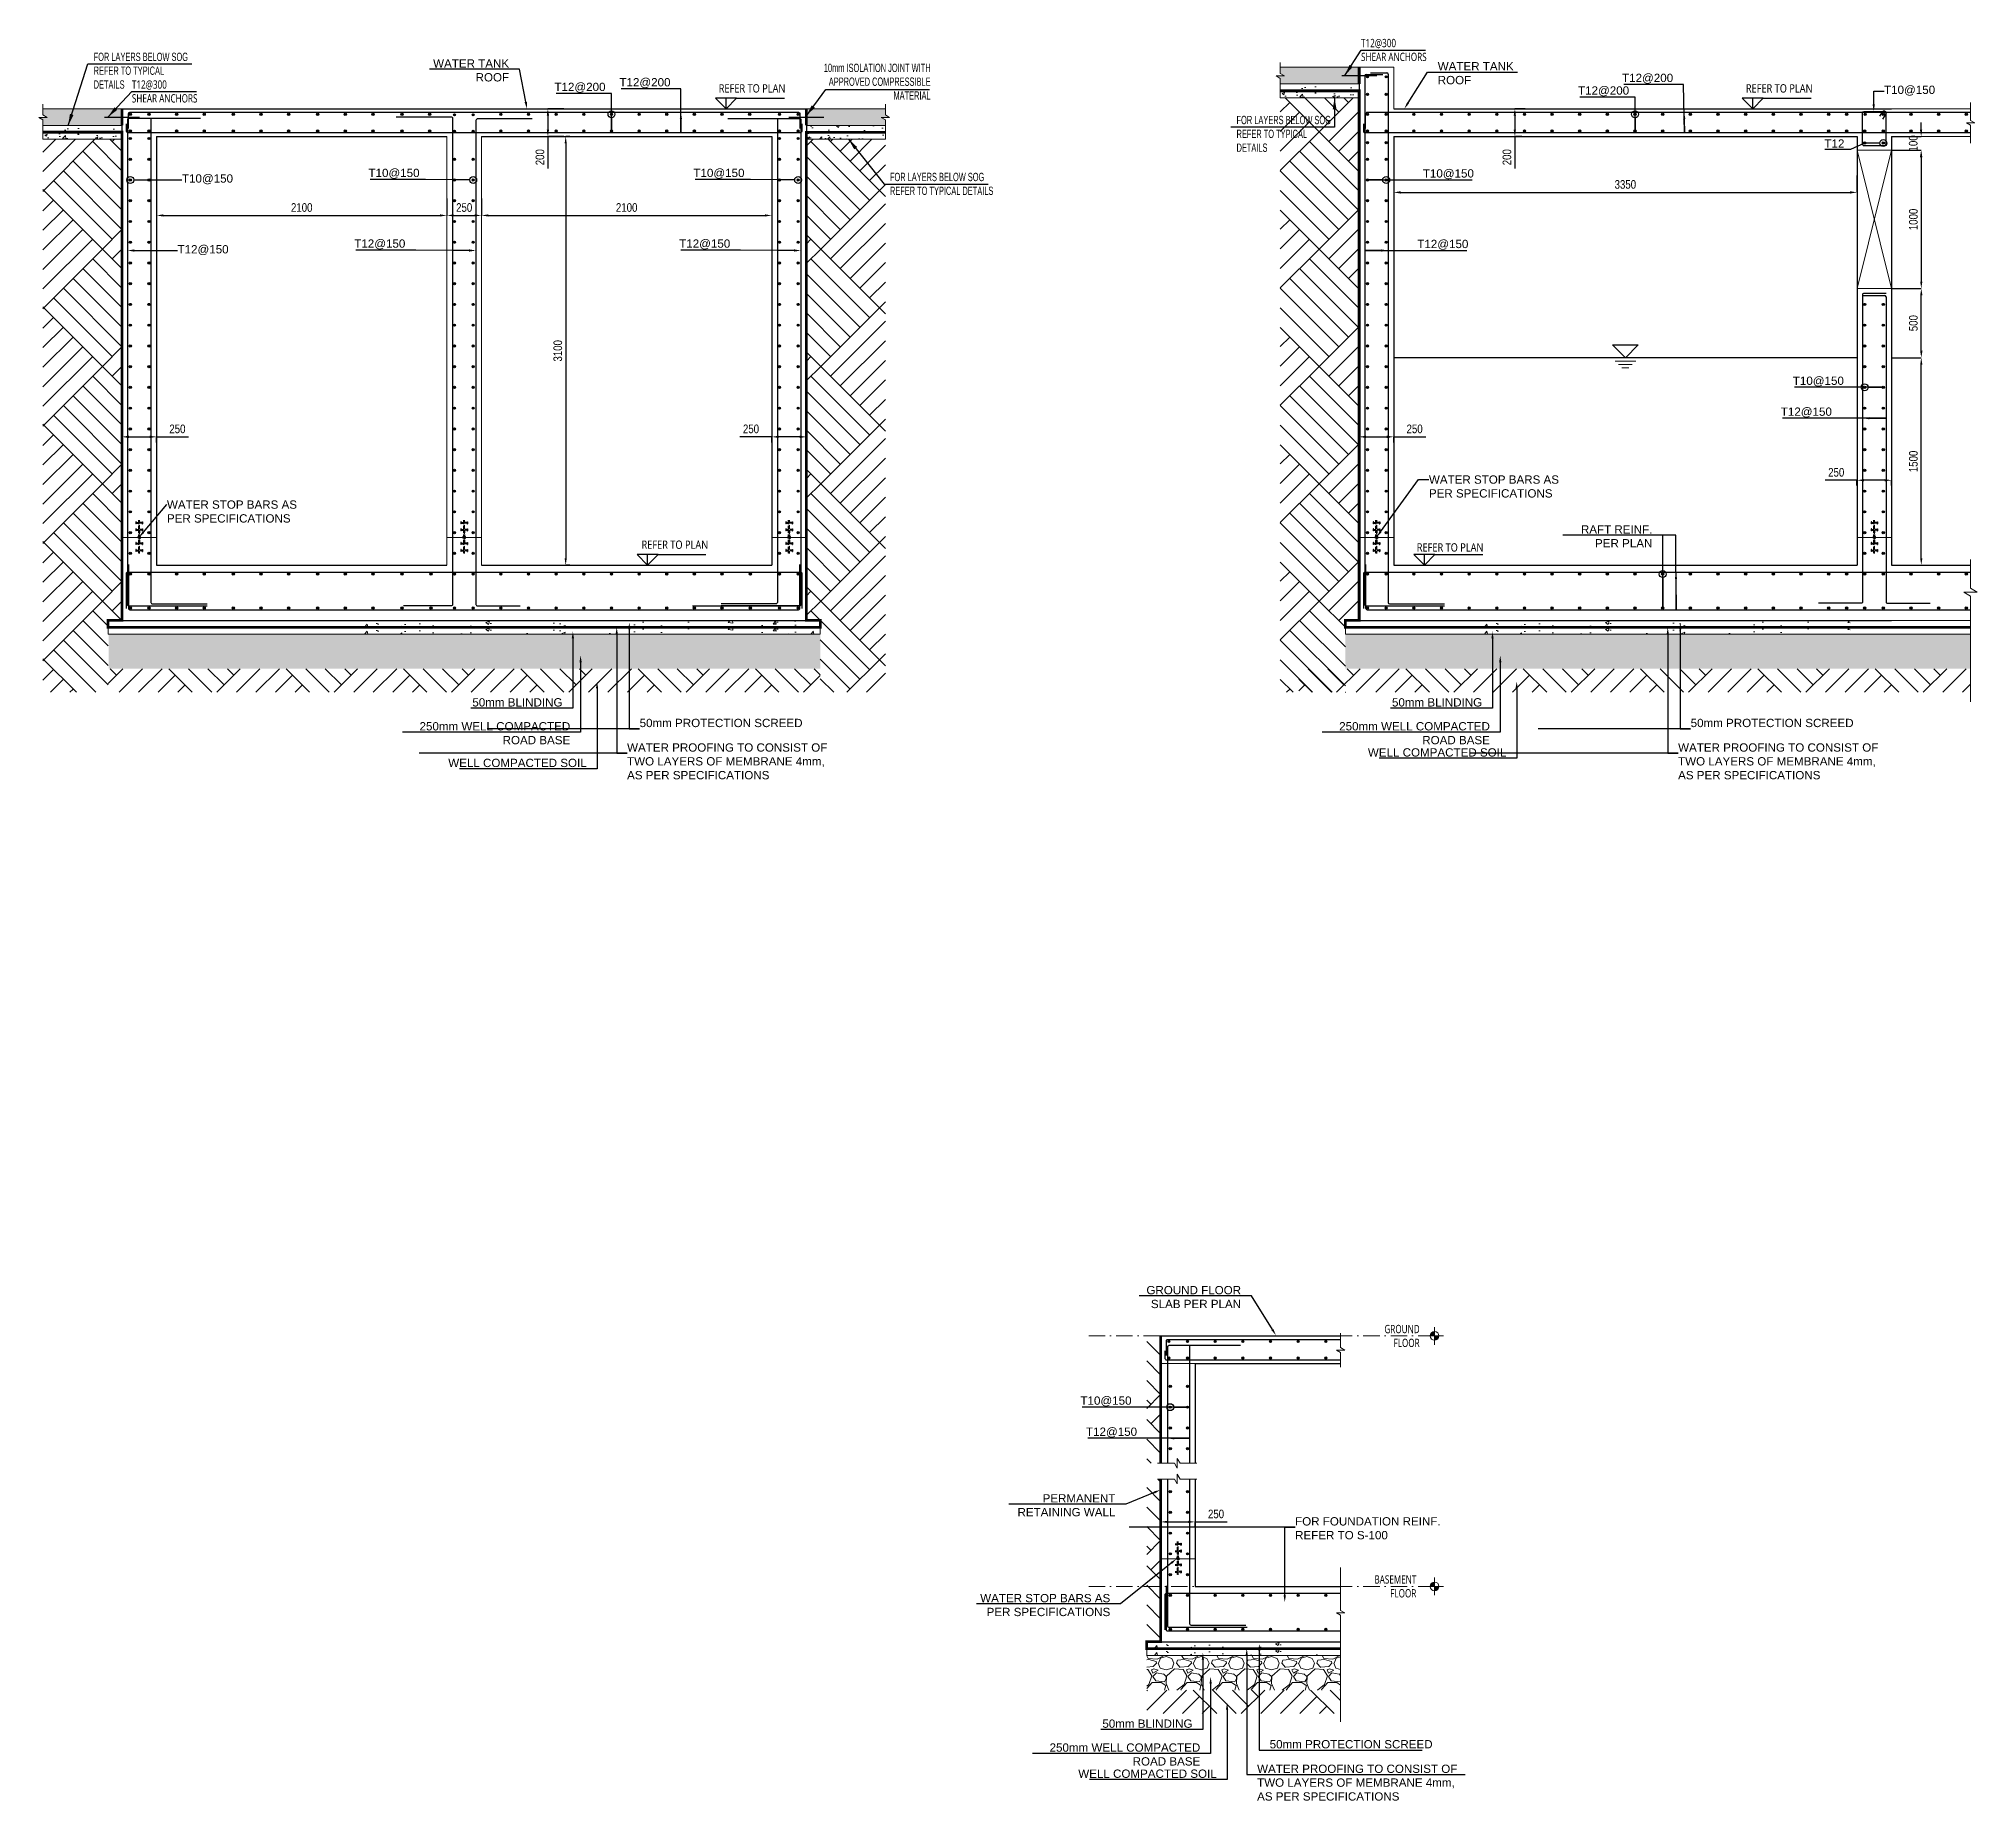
# Model space of a CAD drawing. Header units: millimetres. Extents: x 109938 to 146706, y 87118 to 119396.
# Drawn here: x 132688 to 146706, y 87118 to 99879 of the extents above; entities that cross this region are included whole.
import ezdxf
from ezdxf import colors
from ezdxf.entities.mleader import LeaderData, LeaderLine
from ezdxf.math import Vec2, Vec3

# ---------------------------------------------------------------- set-up
doc = ezdxf.new("R2010")
doc.units = ezdxf.units.MM
doc.header["$LTSCALE"] = 25
doc.header["$PDMODE"] = 35
for name, pattern in [('Dash Dot 3_16_', [7.9375, 4.7625, -1.5875, 0, -1.5875]), ('DASHEDX2', [1.5, 1, -0.5]), ('Dot & Dashed', [8.937037, 4.233333, -2.351852, 0, -2.351852])]:
    doc.linetypes.add(name, pattern=pattern)
for name, color, linetype in [('00_A_GRIDS.3D', 7, 'Continuous'), ('APPLICATION', 7, 'DASHEDX2'), ('LOBBY.SECTIONS$0$S200G_ELEV_LVL', 7, 'Continuous'), ('REINF', 1, 'Continuous'), ('S-DIM', 1, 'Continuous'), ('S200G_SECTIONS', 3, 'Continuous'), ('STR_COL_HATCH', 8, 'Continuous'), ('VOIDS', 3, 'Continuous'), ('WATER PROOF', 1, 'Continuous')]:
    doc.layers.add(name, color=color, linetype=linetype)
for name, color, linetype, lineweight in [('A-ANNO-DIMS', 211, 'Continuous', 9), ('A-FLOR-IDEN', 11, 'Continuous', 9), ('G-ANNO-DIMS', 111, 'Continuous', 9), ('S-COL', 3, 'Continuous', 13), ('S-COLS', 52, 'Continuous', 9), ('S-HATCH', 8, 'Continuous', 9), ('S-SLAB', 3, 'Continuous', 13)]:
    doc.layers.add(name, color=color, linetype=linetype, lineweight=lineweight)
doc.styles.add('GENERATED_STYLE_1', font='arial.ttf')
doc.styles.add('GENERATED_STYLE_3', font='trebuc.ttf', dxfattribs={"width": 0.78})
doc.styles.add('romans', font='romans__.ttf', dxfattribs={"width": 0.85, "height": 1.816751})
doc.styles.add('style1', font='arial.ttf', dxfattribs={"width": 0.8, "height": 62.5})
doc.linetypes.add('ZIGZAG', pattern='A,0.00254,-5.08,[131,ltypeshp.shx,S=5.08,R=0,X=-5.08,Y=0],-10.16,[131,ltypeshp.shx,S=5.08,R=180,X=5.08,Y=0],-5.08', length=20.32254)
doc.dimstyles.new('D375', dxfattribs={"dimtxt": 62.5, "dimasz": 50, "dimexe": 0.18, "dimexo": 0.0625, "dimgap": 25, "dimtad": 1, "dimdec": 0, "dimzin": 0, "dimdsep": 46, "dimtxsty": 'style1', "dimcen": 0.09, "dimclrd": 256, "dimclre": 256, "dimclrt": 2, "dimadec": 0, "dimazin": 0, "dimtfac": 1, "dimtdec": 0, "dimtofl": 0, "dimtmove": 0, "dimatfit": 3, "dimfxl": 1, "dimtolj": 1, "dimtzin": 0, "dimarcsym": 0})
doc.dimstyles.new('DIM-50', dxfattribs={"dimscale": 0.05, "dimtxt": 2.5, "dimasz": 2.5, "dimexe": 2, "dimexo": 2, "dimgap": 1, "dimtad": 1, "dimdec": 0, "dimlfac": 1000, "dimzin": 0, "dimdsep": 46, "dimtxsty": 'romans', "dimblk": 'ARCHTICK', "dimcen": 1, "dimclrd": 1, "dimclre": 1, "dimclrt": 3, "dimadec": 0, "dimazin": 0, "dimtfac": 1, "dimtdec": 0, "dimtix": 1, "dimtmove": 1, "dimatfit": 3, "dimfxl": 1, "dimtolj": 1, "dimtzin": 0, "dimarcsym": 0})
pattern_1 = [(50, (9832.4, -8603.38), (182.18467, -15.93909), [19.05, -209.55]), (355, (9832.4, -8603.38), (-35.24342, 191.05685), [15.24, -167.64058]), (100.45144, (9847.58, -8604.71), (146.94125, 175.11775), [16.19, -178.09024]), (46.1842, (9832.4, -8552.58), (271.07904, -42.04233), [28.575, -314.325]), (96.63556, (9855, -8556.1), (237.40413, 247.42612), [24.28502, -267.1356]), (351.18415, (9832.4, -8552.58), (237.40413, 247.42612), [22.85997, -251.45973]), (21, (9857.8, -8565.28), (151.61439, -102.2652), [19.05, -209.55]), (326, (9857.8, -8565.28), (61.80203, 184.18797), [15.24, -167.64]), (71.45144, (9870.43, -8573.8), (213.41642, 81.92277), [16.19, -178.08994]), (37.5, (9832.4, -8603.384), (3.088603, 84.55504), [0, -165.608, 0, -170.18, 0, -168.275]), (7.5, (9832.4, -8603.38), (66.819663, 100.180575), [0, -97.028, 0, -161.798, 0, -64.135]), (327.5, (9775.755, -8603.384), (135.590595, -5.728744), [0, -63.5, 0, -198.12, 0, -262.89]), (317.5, (9750.36, -8603.38), (148.12918, 25.42649), [0, -82.55, 0, -131.572, 0, -186.69])]
pattern_2 = [(50, (884.92, -8903.34), (182.18467, -15.93909), [19.05, -209.55]), (355, (884.92, -8903.34), (-35.24342, 191.05685), [15.24, -167.64058]), (100.45144, (900.1, -8904.67), (146.94125, 175.11775), [16.19, -178.09024]), (46.1842, (884.92, -8852.54), (271.07904, -42.04233), [28.575, -314.325]), (96.63556, (907.5, -8856.05), (237.40413, 247.42612), [24.28502, -267.1356]), (351.18415, (884.92, -8852.54), (237.40413, 247.42612), [22.85997, -251.45973]), (21, (910.32, -8865.24), (151.61439, -102.2652), [19.05, -209.55]), (326, (910.32, -8865.24), (61.80203, 184.18797), [15.24, -167.64]), (71.45144, (922.95, -8873.77), (213.41642, 81.92277), [16.19, -178.08994]), (37.5, (884.916, -8903.343), (3.088603, 84.55504), [0, -165.608, 0, -170.18, 0, -168.275]), (7.5, (884.92, -8903.34), (66.819663, 100.180575), [0, -97.028, 0, -161.798, 0, -64.135]), (327.5, (828.274, -8903.343), (135.590595, -5.728744), [0, -63.5, 0, -198.12, 0, -262.89]), (317.5, (802.87, -8903.34), (148.12918, 25.42649), [0, -82.55, 0, -131.572, 0, -186.69])]
pattern_3 = [(50, (2684.92, -8903.34), (182.18467, -15.93909), [19.05, -209.55]), (355, (2684.92, -8903.34), (-35.24342, 191.05685), [15.24, -167.64058]), (100.45144, (2700.1, -8904.67), (146.94125, 175.11775), [16.19, -178.09024]), (46.1842, (2684.92, -8852.54), (271.07904, -42.04233), [28.575, -314.325]), (96.63556, (2707.5, -8856.05), (237.40413, 247.42612), [24.28502, -267.1356]), (351.18415, (2684.92, -8852.54), (237.40413, 247.42612), [22.85997, -251.45973]), (21, (2710.32, -8865.24), (151.61439, -102.2652), [19.05, -209.55]), (326, (2710.32, -8865.24), (61.80203, 184.18797), [15.24, -167.64]), (71.45144, (2722.95, -8873.77), (213.41642, 81.92277), [16.19, -178.08994]), (37.5, (2684.916, -8903.343), (3.088603, 84.55504), [0, -165.608, 0, -170.18, 0, -168.275]), (7.5, (2684.92, -8903.34), (66.819663, 100.180575), [0, -97.028, 0, -161.798, 0, -64.135]), (327.5, (2628.274, -8903.343), (135.590595, -5.728744), [0, -63.5, 0, -198.12, 0, -262.89]), (317.5, (2602.87, -8903.34), (148.12918, 25.42649), [0, -82.55, 0, -131.572, 0, -186.69])]

msp = doc.modelspace()

# ---------------------------------------------------------------- texts
at = {"layer": '00_A_GRIDS.3D', "color": 7, "linetype": 'Dot & Dashed', "lineweight": 0, "char_height": 60, "attachment_point": 3, "style": 'GENERATED_STYLE_3'}
for s, insert, width in [('\\pxqr;{\\W0.75;GROUND FLOOR }', (142673.6, 90577.6), 260.97), ('\\pxqr;{\\W0.75;BASEMENT FLOOR}', (142649.6, 88766.6), 323.3)]:
    msp.add_mtext(s, dxfattribs=dict(at, insert=insert, width=width))
at = {"layer": 'A-FLOR-IDEN', "linetype": 'Dot & Dashed', "lineweight": 0, "style": 'GENERATED_STYLE_3', "width": 0.85}
for p in [(137604.7, 99490), (145032.5, 99490), (137046.3, 96190), (142652.7, 96170.3)]:
    msp.add_text('REFER TO PLAN', height=60, dxfattribs=at).set_placement(p)
at = {"layer": 'A-FLOR-IDEN', "linetype": 'Dot & Dashed', "lineweight": 0, "char_height": 60, "attachment_point": 1, "style": 'GENERATED_STYLE_3'}
for s, insert, width in [('\\pxql;{\\W0.75;T12@300 \\PSHEAR ANCHORS}', (142249.8, 99877.7), 517.272), ('{\\fArial Narrow|b0|i0|c0|p34;\\W0.75;FOR LAYERS BELOW SOG REFER TO TYPICAL DETAILS}', (133084.3, 99777.9), 711.244), ('\\pxqr;{\\fArial Narrow|b0|i0|c0|p34;\\W0.75;10mm ISOLATION JOINT WITH APPROVED COMPRESSIBLE MATERIAL}', (138375.7, 99698.3), 761.127), ('\\pxql;{\\W0.75;T12@300 \\PSHEAR ANCHORS}', (133360.9, 99577.8), 517.272), ('{\\fArial Narrow|b0|i0|c0|p34;\\W0.75;FOR LAYERS BELOW SOG REFER TO TYPICAL DETAILS}', (141349.4, 99321.1), 711.244), ('{\\fArial Narrow|b0|i0|c0|p34;\\W0.75;FOR LAYERS BELOW SOG REFER TO TYPICAL DETAILS}', (138842.8, 98909.3), 782.115)]:
    msp.add_mtext(s, dxfattribs=dict(at, insert=insert, width=width))

# ---------------------------------------------------------------- blocks, each defined once
blk = doc.blocks.new('*D21')
at = {"layer": 'A-ANNO-DIMS', "lineweight": -2, "transparency": 16777216}
for p, q in [((142486, 98889), (142486, 98768)), ((145836, 98889), (145836, 98768)), ((142536, 98768), (145786, 98768))]:
    blk.add_line(p, q, dxfattribs=at)
at = {"layer": 'A-ANNO-DIMS', "transparency": 16777216}
for points in [[(142536, 98776), (142536, 98759), (142486, 98768)], [(145786, 98776), (145786, 98759), (145836, 98768)]]:
    blk.add_solid(points, dxfattribs=at)
at = {"layer": 'Defpoints', "color": 0, "transparency": 16777216}
for p in [(142486, 98889), (145836, 98889), (145836, 98768)]:
    blk.add_point(p, dxfattribs=at)
at = {"layer": 'A-ANNO-DIMS', "color": 2, "transparency": 16777216, "insert": (144161, 98825), "char_height": 62.5, "attachment_point": 5, "style": 'style1'}
blk.add_mtext('\\A1;3350', dxfattribs=at)
blk = doc.blocks.new('_DotBlank')
at = {"color": 0, "linetype": 'ByBlock', "lineweight": -2}
blk.add_line((-0.5, 0), (-1, 0), dxfattribs=at)
blk.add_circle((0, 0), 0.5, dxfattribs=at)
blk = doc.blocks.new('*D25')
at = {"layer": 'A-ANNO-DIMS', "lineweight": -2, "transparency": 16777216}
for p, q in [((142236, 96960), (142236, 97000)), ((142286, 97000), (142436, 97000)), ((142486, 96960), (142486, 97000)), ((142486, 97000), (142718, 97000))]:
    blk.add_line(p, q, dxfattribs=at)
at = {"layer": 'A-ANNO-DIMS', "transparency": 16777216}
for points in [[(142286, 97008), (142286, 96991), (142236, 97000)], [(142436, 97008), (142436, 96991), (142486, 97000)]]:
    blk.add_solid(points, dxfattribs=at)
at = {"layer": 'Defpoints', "color": 0, "transparency": 16777216}
for p in [(142236, 97000), (142236, 96960), (142486, 96960)]:
    blk.add_point(p, dxfattribs=at)
at = {"layer": 'A-ANNO-DIMS', "color": 2, "transparency": 16777216, "insert": (142637, 97057), "char_height": 62.5, "attachment_point": 5, "style": 'style1'}
blk.add_mtext('\\A1;250', dxfattribs=at)
blk = doc.blocks.new('*D26')
at = {"layer": 'A-ANNO-DIMS', "lineweight": -2, "transparency": 16777216}
for p, q in [((143436, 99372), (143362, 99372)), ((143362, 99322), (143362, 99222)), ((143412, 99172), (143362, 99172)), ((143362, 99172), (143362, 98941))]:
    blk.add_line(p, q, dxfattribs=at)
at = {"layer": 'A-ANNO-DIMS', "transparency": 16777216}
for points in [[(143353, 99322), (143370, 99322), (143362, 99372)], [(143353, 99222), (143370, 99222), (143362, 99172)]]:
    blk.add_solid(points, dxfattribs=at)
at = {"layer": 'Defpoints', "color": 0, "transparency": 16777216}
for p in [(143436, 99372), (143362, 99172), (143412, 99172)]:
    blk.add_point(p, dxfattribs=at)
at = {"layer": 'A-ANNO-DIMS', "color": 2, "transparency": 16777216, "insert": (143305, 99022), "char_height": 62.5, "attachment_point": 5, "rotation": 90, "style": 'style1'}
blk.add_mtext('\\A1;200', dxfattribs=at)
blk = doc.blocks.new('*D27')
at = {"layer": 'A-ANNO-DIMS', "lineweight": -2, "transparency": 16777216}
for p, q in [((145836, 96686), (145605, 96686)), ((145836, 96647), (145836, 96686)), ((146036, 96686), (145886, 96686)), ((146086, 96647), (146086, 96686))]:
    blk.add_line(p, q, dxfattribs=at)
at = {"layer": 'A-ANNO-DIMS', "transparency": 16777216}
for points in [[(145886, 96694), (145886, 96678), (145836, 96686)], [(146036, 96694), (146036, 96678), (146086, 96686)]]:
    blk.add_solid(points, dxfattribs=at)
at = {"layer": 'Defpoints', "color": 0, "transparency": 16777216}
for p in [(145836, 96647), (146086, 96686), (146086, 96647)]:
    blk.add_point(p, dxfattribs=at)
at = {"layer": 'A-ANNO-DIMS', "color": 2, "transparency": 16777216, "insert": (145686, 96743), "char_height": 62.5, "attachment_point": 5, "style": 'style1'}
blk.add_mtext('\\A1;250', dxfattribs=at)
blk = doc.blocks.new('*D30')
at = {"layer": 'A-ANNO-DIMS', "lineweight": -2, "transparency": 16777216}
for p, q in [((140800, 89114), (140800, 89153)), ((140850, 89153), (141000, 89153)), ((141050, 89114), (141050, 89153)), ((141050, 89153), (141281, 89153))]:
    blk.add_line(p, q, dxfattribs=at)
at = {"layer": 'A-ANNO-DIMS', "transparency": 16777216}
for points in [[(140850, 89161), (140850, 89145), (140800, 89153)], [(141000, 89161), (141000, 89145), (141050, 89153)]]:
    blk.add_solid(points, dxfattribs=at)
at = {"layer": 'Defpoints', "color": 0, "transparency": 16777216}
for p in [(140800, 89153), (140800, 89113), (141050, 89113)]:
    blk.add_point(p, dxfattribs=at)
at = {"layer": 'A-ANNO-DIMS', "color": 2, "transparency": 16777216, "insert": (141201, 89210), "char_height": 62.5, "attachment_point": 5, "style": 'style1'}
blk.add_mtext('\\A1;250', dxfattribs=at)
blk = doc.blocks.new('Spot Elevations - WYE_Spot Elevation - Target Filled-619581-VILLA E - FIRST FLOOR')
at = {"layer": 'G-ANNO-DIMS'}
h = blk.add_hatch(color=256, dxfattribs=at)
edge = h.paths.add_edge_path(flags=0)
edge.add_line((0, 0), (-1.5, 0))
edge.add_arc((0, 0), 1.5, 90, 180, ccw=False)
edge.add_line((0, 1.5), (0, 0))
h = blk.add_hatch(color=256, dxfattribs=at)
edge = h.paths.add_edge_path(flags=0)
edge.add_line((0, 0), (1.5, 0))
edge.add_arc((0, 0), 1.5, 270, 360, ccw=False)
edge.add_line((0, -1.5), (0, 0))
for p, q in [((-3, 0), (3.01, 0)), ((0, -3), (0, 3))]:
    blk.add_line(p, q, dxfattribs=at)
blk.add_circle((0, 0), 1.5, dxfattribs=at)
blk = doc.blocks.new('_ARCHTICK')
at = {"color": 0, "linetype": 'ByBlock', "const_width": 0.15}
blk.add_lwpolyline([(-0.5, -0.5), (0.5, 0.5)], dxfattribs=at)
blk = doc.blocks.new('*D67')
at = {"layer": 'A-ANNO-DIMS', "lineweight": -2, "transparency": 16777216}
for p, q in [((136529, 99172), (136498, 99172)), ((136498, 99122), (136498, 96122)), ((136529, 96072), (136498, 96072))]:
    blk.add_line(p, q, dxfattribs=at)
at = {"layer": 'A-ANNO-DIMS', "transparency": 16777216}
for points in [[(136490, 99122), (136506, 99122), (136498, 99172)], [(136490, 96122), (136506, 96122), (136498, 96072)]]:
    blk.add_solid(points, dxfattribs=at)
at = {"layer": 'Defpoints', "color": 0, "transparency": 16777216}
for p in [(136529, 99172), (136498, 96072), (136529, 96072)]:
    blk.add_point(p, dxfattribs=at)
at = {"layer": 'A-ANNO-DIMS', "color": 2, "transparency": 16777216, "insert": (136441, 97622), "char_height": 62.5, "attachment_point": 5, "rotation": 90, "style": 'style1'}
blk.add_mtext('\\A1;3100', dxfattribs=at)
blk = doc.blocks.new('*D64')
at = {"layer": 'A-ANNO-DIMS', "lineweight": -2, "transparency": 16777216}
for p, q in [((133289, 96960), (133289, 97000)), ((133339, 97000), (133489, 97000)), ((133539, 96960), (133539, 97000)), ((133539, 97000), (133770, 97000))]:
    blk.add_line(p, q, dxfattribs=at)
at = {"layer": 'A-ANNO-DIMS', "transparency": 16777216}
for points in [[(133339, 97008), (133339, 96991), (133289, 97000)], [(133489, 97008), (133489, 96991), (133539, 97000)]]:
    blk.add_solid(points, dxfattribs=at)
at = {"layer": 'Defpoints', "color": 0, "transparency": 16777216}
for p in [(133289, 97000), (133289, 96960), (133539, 96960)]:
    blk.add_point(p, dxfattribs=at)
at = {"layer": 'A-ANNO-DIMS', "color": 2, "transparency": 16777216, "insert": (133690, 97057), "char_height": 62.5, "attachment_point": 5, "style": 'style1'}
blk.add_mtext('\\A1;250', dxfattribs=at)
blk = doc.blocks.new('*D65')
at = {"layer": 'A-ANNO-DIMS', "lineweight": -2, "transparency": 16777216}
for p, q in [((136484, 99372), (136369, 99372)), ((136369, 99322), (136369, 99222)), ((136484, 99172), (136369, 99172)), ((136369, 99172), (136369, 98941))]:
    blk.add_line(p, q, dxfattribs=at)
at = {"layer": 'A-ANNO-DIMS', "transparency": 16777216}
for points in [[(136361, 99322), (136378, 99322), (136369, 99372)], [(136361, 99222), (136378, 99222), (136369, 99172)]]:
    blk.add_solid(points, dxfattribs=at)
at = {"layer": 'Defpoints', "color": 0, "transparency": 16777216}
for p in [(136484, 99372), (136369, 99172), (136484, 99172)]:
    blk.add_point(p, dxfattribs=at)
at = {"layer": 'A-ANNO-DIMS', "color": 2, "transparency": 16777216, "insert": (136312, 99022), "char_height": 62.5, "attachment_point": 5, "rotation": 90, "style": 'style1'}
blk.add_mtext('\\A1;200', dxfattribs=at)
blk = doc.blocks.new('*D66')
at = {"layer": 'A-ANNO-DIMS', "lineweight": -2, "transparency": 16777216}
for p, q in [((137989, 97000), (137758, 97000)), ((137989, 96960), (137989, 97000)), ((138189, 97000), (138039, 97000)), ((138239, 96960), (138239, 97000))]:
    blk.add_line(p, q, dxfattribs=at)
at = {"layer": 'A-ANNO-DIMS', "transparency": 16777216}
for points in [[(138039, 97008), (138039, 96991), (137989, 97000)], [(138189, 97008), (138189, 96991), (138239, 97000)]]:
    blk.add_solid(points, dxfattribs=at)
at = {"layer": 'Defpoints', "color": 0, "transparency": 16777216}
for p in [(137989, 96960), (138239, 97000), (138239, 96960)]:
    blk.add_point(p, dxfattribs=at)
at = {"layer": 'A-ANNO-DIMS', "color": 2, "transparency": 16777216, "insert": (137838, 97057), "char_height": 62.5, "attachment_point": 5, "style": 'style1'}
blk.add_mtext('\\A1;250', dxfattribs=at)
blk = doc.blocks.new('*D73')
at = {"layer": 'A-ANNO-DIMS', "lineweight": -2, "transparency": 16777216}
for p, q in [((133539, 98723), (133539, 98601)), ((135639, 98723), (135639, 98601)), ((133589, 98601), (135589, 98601))]:
    blk.add_line(p, q, dxfattribs=at)
at = {"layer": 'A-ANNO-DIMS', "transparency": 16777216}
for points in [[(133589, 98609), (133589, 98593), (133539, 98601)], [(135589, 98609), (135589, 98593), (135639, 98601)]]:
    blk.add_solid(points, dxfattribs=at)
at = {"layer": 'Defpoints', "color": 0, "transparency": 16777216}
for p in [(133539, 98723), (135639, 98723), (135639, 98601)]:
    blk.add_point(p, dxfattribs=at)
at = {"layer": 'A-ANNO-DIMS', "color": 2, "transparency": 16777216, "insert": (134589, 98658), "char_height": 62.5, "attachment_point": 5, "style": 'style1'}
blk.add_mtext('\\A1;2100', dxfattribs=at)
blk = doc.blocks.new('*D74')
at = {"layer": 'A-ANNO-DIMS', "lineweight": -2, "transparency": 16777216}
for p, q in [((135889, 98723), (135889, 98601)), ((137989, 98723), (137989, 98601)), ((135939, 98601), (137939, 98601))]:
    blk.add_line(p, q, dxfattribs=at)
at = {"layer": 'A-ANNO-DIMS', "transparency": 16777216}
for points in [[(135939, 98609), (135939, 98593), (135889, 98601)], [(137939, 98609), (137939, 98593), (137989, 98601)]]:
    blk.add_solid(points, dxfattribs=at)
at = {"layer": 'Defpoints', "color": 0, "transparency": 16777216}
for p in [(135889, 98723), (137989, 98723), (137989, 98601)]:
    blk.add_point(p, dxfattribs=at)
at = {"layer": 'A-ANNO-DIMS', "color": 2, "transparency": 16777216, "insert": (136939, 98658), "char_height": 62.5, "attachment_point": 5, "style": 'style1'}
blk.add_mtext('\\A1;2100', dxfattribs=at)
blk = doc.blocks.new('*D75')
at = {"layer": 'A-ANNO-DIMS', "lineweight": -2, "transparency": 16777216}
for p, q in [((135639, 98601), (135639, 98601)), ((135689, 98601), (135839, 98601)), ((135889, 98601), (135889, 98601))]:
    blk.add_line(p, q, dxfattribs=at)
at = {"layer": 'A-ANNO-DIMS', "transparency": 16777216}
for points in [[(135689, 98609), (135689, 98593), (135639, 98601)], [(135839, 98609), (135839, 98593), (135889, 98601)]]:
    blk.add_solid(points, dxfattribs=at)
at = {"layer": 'Defpoints', "color": 0, "transparency": 16777216}
for p in [(135639, 98601), (135889, 98601), (135889, 98601)]:
    blk.add_point(p, dxfattribs=at)
at = {"layer": 'A-ANNO-DIMS', "color": 2, "transparency": 16777216, "insert": (135764, 98658), "char_height": 62.5, "attachment_point": 5, "style": 'style1'}
blk.add_mtext('\\A1;250', dxfattribs=at)
blk = doc.blocks.new('*D130')
at = {"layer": 'A-ANNO-DIMS', "lineweight": -2, "transparency": 16777216}
for p, q in [((146300, 99222), (146300, 99272)), ((146087, 99172), (146300, 99172)), ((146087, 99072), (146300, 99072)), ((146300, 99022), (146300, 98972))]:
    blk.add_line(p, q, dxfattribs=at)
at = {"layer": 'A-ANNO-DIMS', "transparency": 16777216}
for points in [[(146291, 99222), (146308, 99222), (146300, 99172)], [(146291, 99022), (146308, 99022), (146300, 99072)]]:
    blk.add_solid(points, dxfattribs=at)
at = {"layer": 'Defpoints', "color": 0, "transparency": 16777216}
for p in [(146086, 99172), (146086, 99072), (146300, 99072)]:
    blk.add_point(p, dxfattribs=at)
at = {"layer": 'A-ANNO-DIMS', "color": 2, "transparency": 16777216, "insert": (146243, 99122), "char_height": 62.5, "attachment_point": 5, "rotation": 90, "style": 'style1'}
blk.add_mtext('\\A1;100', dxfattribs=at)
blk = doc.blocks.new('*D131')
at = {"layer": 'A-ANNO-DIMS', "lineweight": -2, "transparency": 16777216}
for p, q in [((146087, 99072), (146301, 99072)), ((146301, 99022), (146301, 98122)), ((146087, 98072), (146301, 98072))]:
    blk.add_line(p, q, dxfattribs=at)
at = {"layer": 'A-ANNO-DIMS', "transparency": 16777216}
for points in [[(146293, 99022), (146309, 99022), (146301, 99072)], [(146293, 98122), (146309, 98122), (146301, 98072)]]:
    blk.add_solid(points, dxfattribs=at)
at = {"layer": 'Defpoints', "color": 0, "transparency": 16777216}
for p in [(146086, 99072), (146086, 98072), (146301, 98072)]:
    blk.add_point(p, dxfattribs=at)
at = {"layer": 'A-ANNO-DIMS', "color": 2, "transparency": 16777216, "insert": (146244, 98572), "char_height": 62.5, "attachment_point": 5, "rotation": 90, "style": 'style1'}
blk.add_mtext('\\A1;1000', dxfattribs=at)
blk = doc.blocks.new('*D133')
at = {"layer": 'A-ANNO-DIMS', "lineweight": -2, "transparency": 16777216}
for p, q in [((146087, 97572), (146301, 97572)), ((146301, 96122), (146301, 97522)), ((146087, 96072), (146301, 96072))]:
    blk.add_line(p, q, dxfattribs=at)
at = {"layer": 'A-ANNO-DIMS', "transparency": 16777216}
for points in [[(146293, 97522), (146309, 97522), (146301, 97572)], [(146293, 96122), (146309, 96122), (146301, 96072)]]:
    blk.add_solid(points, dxfattribs=at)
at = {"layer": 'Defpoints', "color": 0, "transparency": 16777216}
for p in [(146086, 97572), (146301, 97572), (146086, 96072)]:
    blk.add_point(p, dxfattribs=at)
at = {"layer": 'A-ANNO-DIMS', "color": 2, "transparency": 16777216, "insert": (146244, 96822), "char_height": 62.5, "attachment_point": 5, "rotation": 90, "style": 'style1'}
blk.add_mtext('\\A1;1500', dxfattribs=at)
blk = doc.blocks.new('*D135')
at = {"layer": 'A-ANNO-DIMS', "lineweight": -2, "transparency": 16777216}
for p, q in [((146087, 98072), (146301, 98072)), ((146301, 97622), (146301, 98022)), ((146087, 97572), (146301, 97572))]:
    blk.add_line(p, q, dxfattribs=at)
at = {"layer": 'A-ANNO-DIMS', "transparency": 16777216}
for points in [[(146293, 98022), (146310, 98022), (146301, 98072)], [(146293, 97622), (146310, 97622), (146301, 97572)]]:
    blk.add_solid(points, dxfattribs=at)
at = {"layer": 'Defpoints', "color": 0, "transparency": 16777216}
for p in [(146086, 98072), (146301, 98072), (146086, 97572)]:
    blk.add_point(p, dxfattribs=at)
at = {"layer": 'A-ANNO-DIMS', "color": 2, "transparency": 16777216, "insert": (146244, 97822), "char_height": 62.5, "attachment_point": 5, "rotation": 90, "style": 'style1'}
blk.add_mtext('\\A1;500', dxfattribs=at)

# ---------------------------------------------------------------- dimensions: what is measured, and where the dimension line sits
at = {"layer": 'A-ANNO-DIMS', "color": 1}
for base, p1, p2, angle, picture, middle in [((136369.3, 99172.3), (136484.3, 99372.3), (136484.3, 99172.3), 90, '*D65', (136369.3, 99021.7)), ((143361.8, 99172.3), (143436, 99372.3), (143411.6, 99172.3), 90, '*D26', (143361.8, 99021.7)), ((146299.5, 99072.3), (146086.4, 99172.3), (146086.4, 99072.3), 90, '*D130', (146299.5, 99122.3)), ((138239, 96999.7), (137989, 96960.2), (138239, 96960.2), 180, '*D66', (137838.4, 96999.7)), ((146086.4, 96686.2), (145836.4, 96646.7), (146086.4, 96646.7), 180, '*D27', (145685.9, 96686.2))]:
    dim = msp.add_linear_dim(base=base, p1=p1, p2=p2, angle=angle, dimstyle='D375', dxfattribs=at)
    dim.commit()
    dim.dimension.update_dxf_attribs({"geometry": picture, "text_midpoint": middle, "dimtype": 160})
dim = msp.add_linear_dim(base=(136498, 96072.3), p1=(136529, 99172.3), p2=(136529, 96072.3), angle=90, dimstyle='D375', dxfattribs=at)
dim.commit()
dim.dimension.update_dxf_attribs({"geometry": '*D67', "text_midpoint": (136441.1, 97622.3)})
at = {"layer": 'A-ANNO-DIMS'}
for base, p1, p2, picture, middle in [((146301.1, 98072.3), (146086.4, 99072.3), (146086.4, 98072.3), '*D131', (146244.2, 98572.3)), ((146301.3, 98072.3), (146086.4, 97572.3), (146086.4, 98072.3), '*D135', (146244.3, 97822.3)), ((146301.1, 97572.3), (146086.4, 96072.3), (146086.4, 97572.3), '*D133', (146244.2, 96822.3))]:
    dim = msp.add_linear_dim(base=base, p1=p1, p2=p2, angle=90, dimstyle='D375', dxfattribs=at)
    dim.commit()
    dim.dimension.update_dxf_attribs({"geometry": picture, "text_midpoint": middle})
at = {"layer": 'A-ANNO-DIMS', "color": 1}
for base, p1, p2, picture, middle in [((145836.4, 98767.7), (142486.4, 98889.3), (145836.4, 98889.3), '*D21', (144161.4, 98824.6)), ((135639, 98601.1), (133539, 98722.7), (135639, 98722.7), '*D73', (134589, 98658)), ((135889, 98600.9), (135639, 98601.1), (135889, 98601.1), '*D75', (135764, 98657.8)), ((137989, 98601.1), (135889, 98722.7), (137989, 98722.7), '*D74', (136939, 98658))]:
    dim = msp.add_linear_dim(base=base, p1=p1, p2=p2, dimstyle='D375', dxfattribs=at)
    dim.commit()
    dim.dimension.update_dxf_attribs({"geometry": picture, "text_midpoint": middle})
for base, p1, p2, picture, middle in [((133289, 96999.7), (133539, 96960.2), (133289, 96960.2), '*D64', (133689.5, 96999.7)), ((142236.4, 96999.7), (142486.4, 96960.2), (142236.4, 96960.2), '*D25', (142637, 96999.7)), ((140800, 89152.9), (141050, 89113.5), (140800, 89113.5), '*D30', (141200.5, 89152.9))]:
    dim = msp.add_linear_dim(base=base, p1=p1, p2=p2, dimstyle='D375', dxfattribs=at)
    dim.commit()
    dim.dimension.update_dxf_attribs({"geometry": picture, "text_midpoint": middle, "dimtype": 160})

# ---------------------------------------------------------------- hatches: boundary and pattern name
h = msp.add_hatch()
h.set_pattern_fill('ANSI31', color=256, scale=25, style=0)
h.set_pattern_definition([(45, (119293.2465, 73810.351), (-2.2097087, 2.2097087), [])])
h.paths.add_polyline_path([(133405.1, 96272.3, -1), (133422.8, 96272.3, -1)])
h = msp.add_hatch()
h.set_pattern_fill('ANSI31', color=256, scale=25, style=0)
h.set_pattern_definition([(45, (121643.259, 73810.351), (-2.2097087, 2.2097087), [])])
h.paths.add_polyline_path([(135755.1, 96272.3, -1), (135772.8, 96272.3, -1)])
h = msp.add_hatch()
h.set_pattern_fill('ANSI31', color=256, scale=25, style=0)
h.set_pattern_definition([(45, (123993.2715, 73810.351), (-2.2097087, 2.2097087), [])])
h.paths.add_polyline_path([(138105.1, 96272.3, -1), (138122.8, 96272.3, -1)])
h = msp.add_hatch()
h.set_pattern_fill('ANSI31', color=256, scale=25, style=0)
h.set_pattern_definition([(45, (128240.7277, 73810.351), (-2.2097087, 2.2097087), [])])
h.paths.add_polyline_path([(142352.6, 96272.3, -1), (142370.3, 96272.3, -1)])
h = msp.add_hatch()
h.set_pattern_fill('ANSI31', color=256, scale=25, style=0)
h.set_pattern_definition([(45, (131840.7277, 73810.351), (-2.2097087, 2.2097087), [])])
h.paths.add_polyline_path([(145952.6, 96272.3, -1), (145970.3, 96272.3, -1)])
h = msp.add_hatch()
h.set_pattern_fill('ANSI31', color=256, scale=25, style=0)
h.set_pattern_definition([(45, (126804.2465, 66424.618), (-2.2097087, 2.2097087), [])])
h.paths.add_polyline_path([(140916.1, 88886.6, -1), (140933.8, 88886.6, -1)])
at = {"layer": 'A-ANNO-DIMS', "transparency": 33554559}
h = msp.add_hatch(dxfattribs=at)
h.set_pattern_fill('GRAVEL', color=8, scale=10)
h.set_pattern_definition([(228.012788, (182.88, 5853.733), (-2032.0000002, -2285.9999999), [34.17214, -3383.04836]), (184.969741, (160.02, 5828.333), (3047.9999988, 254.0000145), [58.64047, -5805.4049]), (132.510447, (101.6, 5823.253), (2540.000001, -2793.999999), [41.34815, -4093.47228]), (267.273689, (2.54, 5759.753), (254.0000005, 5080), [53.40045, -5286.64374]), (292.833654, (0, 5706.413), (-1270.0000001, 3048), [52.36337, -5183.98077]), (357.273689, (20.32, 5658.153), (-5080, 254.0000005), [53.40045, -5286.64374]), (37.6942405, (73.66, 5655.613), (-3301.99999985, -2540.0000002), [70.61937, -6991.31153]), (72.2553284, (129.54, 5698.793), (1778.0000005, 5587.99999985), [66.67195, -6600.52566]), (121.429566, (149.86, 5762.293), (-2032.0000003, 3301.9999998), [53.5813, -5304.55457]), (175.236358, (121.92, 5808.013), (2794, -254.0000004), [61.17133, -2997.3937]), (222.397438, (60.96, 5813.093), (-3047.9999999, -2794.0000001), [79.1078, -7831.67725]), (138.814075, (254, 5757.213), (-1778, 1524), [27.00045, -2673.0566]), (171.469234, (233.68, 5774.993), (3302.0000001, -507.9999994), [51.3682, -5085.4639]), (225, (182.88, 5782.61), (-4e-14, -254), [35.92093, -323.2893]), (203.19859, (165.1, 5813.093), (1270, 508), [19.34413, -1915.06224]), (291.80141, (147.32, 5805.473), (-254, 762), [27.35656, -1340.4753]), (30.963757, (157.48, 5780.073), (762, 508), [44.43197, -1436.6298]), (161.56505, (195.58, 5802.93), (508, -254), [32.1287, -771.0898]), (16.38954, (0, 5805.473), (2540, 762), [45.0088, -4455.88267]), (70.346176, (43.18, 5818.173), (-1016.0000001, -2794), [37.7599, -3738.22157]), (293.19859, (195.58, 5853.733), (-508, 1270), [38.688, -1895.71836]), (343.61046, (210.82, 5818.173), (-2540, 761.9999998), [45.0088, -4455.88267]), (339.443955, (0, 5647.993), (-1270, 508), [43.40352, -2126.77343]), (294.77514, (40.64, 5632.753), (-1270.0000015, 2793.9999993), [36.3672, -3600.35934]), (66.80141, (198.12, 5599.733), (508, 1270), [38.688, -1895.71836]), (17.354025, (213.36, 5635.293), (-3302, -1016.0000002), [42.57827, -4215.2376]), (69.443955, (73.66, 5599.733), (-508, -1270), [21.70176, -2148.4752]), (101.309932, (182.88, 5599.733), (-254, 1016), [12.95146, -1282.1995]), (165.963757, (180.34, 5612.433), (762, -254), [52.36337, -994.90546]), (186.009006, (129.54, 5625.133), (2540, 254.0000001), [48.5267, -4804.1365]), (303.690068, (157.48, 5757.21), (-254, 508), [36.6324, -879.17764]), (353.1572266, (177.8, 5726.733), (4318, -507.9999998), [63.95568, -6331.6009]), (60.945396, (241.3, 5719.113), (-1016, -1778), [26.15082, -2588.93923]), (90, (254, 5741.97), (-254, 254), [15.24, -238.76]), (120.256437, (124.46, 5632.753), (1015.9999999, -1778), [35.2867, -3493.39408]), (48.012787, (106.68, 5663.233), (2032.0000002, 2285.9999999), [68.3443, -3348.87622]), (0, (152.4, 5714.03), (254, 254), [66.04, -187.96]), (325.304846, (218.44, 5714.033), (2540.000001, -1777.9999986), [40.16096, -3975.93167]), (254.054604, (251.46, 5691.173), (-254, -1016), [36.9829, -1812.165]), (207.645975, (241.3, 5655.613), (-4826.0000002, -2539.99999966), [60.2145, -5961.24644]), (175.426079, (187.96, 5627.673), (-3302, 254), [63.70295, -6306.58465])])
h.paths.add_polyline_path([(133194, 95572.3), (138339, 95572.3), (138339, 95322.3), (133194, 95322.3)])
at = {"layer": 'REINF'}
h = msp.add_hatch(color=256, dxfattribs=at)
h.dxf.hatch_style = 1
edge = h.paths.add_edge_path()
edge.add_arc((142296.4, 99603.6), 8, 0, 360)
h = msp.add_hatch(color=256, dxfattribs=at)
h.dxf.hatch_style = 1
edge = h.paths.add_edge_path()
edge.add_arc((142431.4, 99603.6), 8, 0, 360)
h = msp.add_hatch(color=256, dxfattribs=at)
h.dxf.hatch_style = 1
edge = h.paths.add_edge_path()
edge.add_arc((142296.4, 99476.2), 8, 0, 360)
h = msp.add_hatch(color=256, dxfattribs=at)
h.dxf.hatch_style = 1
edge = h.paths.add_edge_path()
edge.add_arc((142431.4, 99476.2), 8, 0, 360)
h = msp.add_hatch(color=256, dxfattribs=at)
h.dxf.hatch_style = 1
edge = h.paths.add_edge_path()
edge.add_arc((133349, 99332.3), 8, 0, 360)
h = msp.add_hatch(color=256, dxfattribs=at)
h.dxf.hatch_style = 1
edge = h.paths.add_edge_path()
edge.add_arc((133484, 99332.3), 8, 0, 360)
h = msp.add_hatch(color=256, dxfattribs=at)
h.dxf.hatch_style = 1
edge = h.paths.add_edge_path()
edge.add_arc((133684, 99332.3), 8, 0, 360)
h = msp.add_hatch(color=256, dxfattribs=at)
h.dxf.hatch_style = 1
edge = h.paths.add_edge_path()
edge.add_arc((133884, 99332.3), 8, 0, 360)
h = msp.add_hatch(color=256, dxfattribs=at)
h.dxf.hatch_style = 1
edge = h.paths.add_edge_path()
edge.add_arc((134094, 99332.3), 8, 0, 360)
h = msp.add_hatch(color=256, dxfattribs=at)
h.dxf.hatch_style = 1
edge = h.paths.add_edge_path()
edge.add_arc((134294, 99332.3), 8, 0, 360)
h = msp.add_hatch(color=256, dxfattribs=at)
h.dxf.hatch_style = 1
edge = h.paths.add_edge_path()
edge.add_arc((134494, 99332.3), 8, 0, 360)
h = msp.add_hatch(color=256, dxfattribs=at)
h.dxf.hatch_style = 1
edge = h.paths.add_edge_path()
edge.add_arc((134704, 99332.3), 8, 0, 360)
h = msp.add_hatch(color=256, dxfattribs=at)
h.dxf.hatch_style = 1
edge = h.paths.add_edge_path()
edge.add_arc((134904, 99332.3), 8, 0, 360)
h = msp.add_hatch(color=256, dxfattribs=at)
h.dxf.hatch_style = 1
edge = h.paths.add_edge_path()
edge.add_arc((135104, 99332.3), 8, 0, 360)
h = msp.add_hatch(color=256, dxfattribs=at)
h.dxf.hatch_style = 1
edge = h.paths.add_edge_path()
edge.add_arc((135314, 99332.3), 8, 0, 360)
h = msp.add_hatch(color=256, dxfattribs=at)
h.dxf.hatch_style = 1
edge = h.paths.add_edge_path()
edge.add_arc((135514, 99332.3), 8, 0, 360)
h = msp.add_hatch(color=256, dxfattribs=at)
h.dxf.hatch_style = 1
edge = h.paths.add_edge_path()
edge.add_arc((135694, 99328.7), 8, 0, 360)
h = msp.add_hatch(color=256, dxfattribs=at)
h.dxf.hatch_style = 1
edge = h.paths.add_edge_path()
edge.add_arc((135829, 99328.7), 8, 0, 360)
h = msp.add_hatch(color=256, dxfattribs=at)
h.dxf.hatch_style = 1
edge = h.paths.add_edge_path()
edge.add_arc((136029, 99332.3), 8, 0, 360)
h = msp.add_hatch(color=256, dxfattribs=at)
h.dxf.hatch_style = 1
edge = h.paths.add_edge_path()
edge.add_arc((136229, 99332.3), 8, 0, 360)
h = msp.add_hatch(color=256, dxfattribs=at)
h.dxf.hatch_style = 1
edge = h.paths.add_edge_path()
edge.add_arc((136429, 99332.3), 8, 0, 360)
h = msp.add_hatch(color=256, dxfattribs=at)
h.dxf.hatch_style = 1
edge = h.paths.add_edge_path()
edge.add_arc((136629, 99332.3), 8, 0, 360)
h = msp.add_hatch(color=256, dxfattribs=at)
h.dxf.hatch_style = 1
edge = h.paths.add_edge_path()
edge.add_arc((136829, 99332.3), 8, 0, 360)
h = msp.add_hatch(color=256, dxfattribs=at)
h.dxf.hatch_style = 1
edge = h.paths.add_edge_path()
edge.add_arc((137029, 99332.3), 8, 0, 360)
h = msp.add_hatch(color=256, dxfattribs=at)
h.dxf.hatch_style = 1
edge = h.paths.add_edge_path()
edge.add_arc((137229, 99332.3), 8, 0, 360)
h = msp.add_hatch(color=256, dxfattribs=at)
h.dxf.hatch_style = 1
edge = h.paths.add_edge_path()
edge.add_arc((137429, 99332.3), 8, 0, 360)
h = msp.add_hatch(color=256, dxfattribs=at)
h.dxf.hatch_style = 1
edge = h.paths.add_edge_path()
edge.add_arc((137629, 99332.3), 8, 0, 360)
h = msp.add_hatch(color=256, dxfattribs=at)
h.dxf.hatch_style = 1
edge = h.paths.add_edge_path()
edge.add_arc((137829, 99332.3), 8, 0, 360)
h = msp.add_hatch(color=256, dxfattribs=at)
h.dxf.hatch_style = 1
edge = h.paths.add_edge_path()
edge.add_arc((138044, 99332.3), 8, 0, 360)
h = msp.add_hatch(color=256, dxfattribs=at)
h.dxf.hatch_style = 1
edge = h.paths.add_edge_path()
edge.add_arc((138179, 99332.3), 8, 0, 360)
h = msp.add_hatch(color=256, dxfattribs=at)
h.dxf.hatch_style = 1
edge = h.paths.add_edge_path()
edge.add_arc((142296.4, 99332.3), 8, 0, 360)
h = msp.add_hatch(color=256, dxfattribs=at)
h.dxf.hatch_style = 1
edge = h.paths.add_edge_path()
edge.add_arc((142431.4, 99332.3), 8, 0, 360)
h = msp.add_hatch(color=256, dxfattribs=at)
h.dxf.hatch_style = 1
edge = h.paths.add_edge_path()
edge.add_arc((142631.4, 99332.3), 8, 0, 360)
h = msp.add_hatch(color=256, dxfattribs=at)
h.dxf.hatch_style = 1
edge = h.paths.add_edge_path()
edge.add_arc((142831.4, 99332.3), 8, 0, 360)
h = msp.add_hatch(color=256, dxfattribs=at)
h.dxf.hatch_style = 1
edge = h.paths.add_edge_path()
edge.add_arc((143031.4, 99332.3), 8, 0, 360)
h = msp.add_hatch(color=256, dxfattribs=at)
h.dxf.hatch_style = 1
edge = h.paths.add_edge_path()
edge.add_arc((143231.4, 99332.3), 8, 0, 360)
h = msp.add_hatch(color=256, dxfattribs=at)
h.dxf.hatch_style = 1
edge = h.paths.add_edge_path()
edge.add_arc((143431.4, 99332.3), 8, 0, 360)
h = msp.add_hatch(color=256, dxfattribs=at)
h.dxf.hatch_style = 1
edge = h.paths.add_edge_path()
edge.add_arc((143631.4, 99332.3), 8, 0, 360)
h = msp.add_hatch(color=256, dxfattribs=at)
h.dxf.hatch_style = 1
edge = h.paths.add_edge_path()
edge.add_arc((143831.4, 99332.3), 8, 0, 360)
h = msp.add_hatch(color=256, dxfattribs=at)
h.dxf.hatch_style = 1
edge = h.paths.add_edge_path()
edge.add_arc((144031.4, 99332.3), 8, 0, 360)
h = msp.add_hatch(color=256, dxfattribs=at)
h.dxf.hatch_style = 1
edge = h.paths.add_edge_path()
edge.add_arc((144231.4, 99332.3), 8, 0, 360)
h = msp.add_hatch(color=256, dxfattribs=at)
h.dxf.hatch_style = 1
edge = h.paths.add_edge_path()
edge.add_arc((144431.4, 99332.3), 8, 0, 360)
h = msp.add_hatch(color=256, dxfattribs=at)
h.dxf.hatch_style = 1
edge = h.paths.add_edge_path()
edge.add_arc((144631.4, 99332.3), 8, 0, 360)
h = msp.add_hatch(color=256, dxfattribs=at)
h.dxf.hatch_style = 1
edge = h.paths.add_edge_path()
edge.add_arc((144831.4, 99332.3), 8, 0, 360)
h = msp.add_hatch(color=256, dxfattribs=at)
h.dxf.hatch_style = 1
edge = h.paths.add_edge_path()
edge.add_arc((145031.4, 99332.3), 8, 0, 360)
h = msp.add_hatch(color=256, dxfattribs=at)
h.dxf.hatch_style = 1
edge = h.paths.add_edge_path()
edge.add_arc((145231.4, 99332.3), 8, 0, 360)
h = msp.add_hatch(color=256, dxfattribs=at)
h.dxf.hatch_style = 1
edge = h.paths.add_edge_path()
edge.add_arc((145431.4, 99332.3), 8, 0, 360)
h = msp.add_hatch(color=256, dxfattribs=at)
h.dxf.hatch_style = 1
edge = h.paths.add_edge_path()
edge.add_arc((145631.4, 99332.3), 8, 0, 360)
h = msp.add_hatch(color=256, dxfattribs=at)
h.dxf.hatch_style = 1
edge = h.paths.add_edge_path()
edge.add_arc((145761.4, 99332.3), 8, 0, 360)
h = msp.add_hatch(color=256, dxfattribs=at)
h.dxf.hatch_style = 1
edge = h.paths.add_edge_path()
edge.add_arc((145895.5, 99332.3), 8, 0, 360)
h = msp.add_hatch(color=256, dxfattribs=at)
h.dxf.hatch_style = 1
edge = h.paths.add_edge_path()
edge.add_arc((146026.4, 99332.3), 8, 0, 360)
h = msp.add_hatch(color=256, dxfattribs=at)
h.dxf.hatch_style = 1
edge = h.paths.add_edge_path()
edge.add_arc((146226.4, 99332.3), 8, 0, 360)
h = msp.add_hatch(color=256, dxfattribs=at)
h.dxf.hatch_style = 1
edge = h.paths.add_edge_path()
edge.add_arc((146426.4, 99332.3), 8, 0, 360)
h = msp.add_hatch(color=256, dxfattribs=at)
h.dxf.hatch_style = 1
edge = h.paths.add_edge_path()
edge.add_arc((146626.4, 99332.3), 8, 0, 360)
h = msp.add_hatch(color=256, dxfattribs=at)
h.dxf.hatch_style = 1
edge = h.paths.add_edge_path()
edge.add_arc((133349, 99212.3), 8, 0, 360)
h = msp.add_hatch(color=256, dxfattribs=at)
h.dxf.hatch_style = 1
edge = h.paths.add_edge_path()
edge.add_arc((133349, 99157.3), 8, 0, 360)
h = msp.add_hatch(color=256, dxfattribs=at)
h.dxf.hatch_style = 1
edge = h.paths.add_edge_path()
edge.add_arc((133484, 99212.3), 8, 0, 360)
h = msp.add_hatch(color=256, dxfattribs=at)
h.dxf.hatch_style = 1
edge = h.paths.add_edge_path()
edge.add_arc((133484, 99157.3), 8, 0, 360)
h = msp.add_hatch(color=256, dxfattribs=at)
h.dxf.hatch_style = 1
edge = h.paths.add_edge_path()
edge.add_arc((133684, 99212.3), 8, 0, 360)
h = msp.add_hatch(color=256, dxfattribs=at)
h.dxf.hatch_style = 1
edge = h.paths.add_edge_path()
edge.add_arc((133884, 99212.3), 8, 0, 360)
h = msp.add_hatch(color=256, dxfattribs=at)
h.dxf.hatch_style = 1
edge = h.paths.add_edge_path()
edge.add_arc((134094, 99212.3), 8, 0, 360)
h = msp.add_hatch(color=256, dxfattribs=at)
h.dxf.hatch_style = 1
edge = h.paths.add_edge_path()
edge.add_arc((134294, 99212.3), 8, 0, 360)
h = msp.add_hatch(color=256, dxfattribs=at)
h.dxf.hatch_style = 1
edge = h.paths.add_edge_path()
edge.add_arc((134494, 99212.3), 8, 0, 360)
h = msp.add_hatch(color=256, dxfattribs=at)
h.dxf.hatch_style = 1
edge = h.paths.add_edge_path()
edge.add_arc((134704, 99212.3), 8, 0, 360)
h = msp.add_hatch(color=256, dxfattribs=at)
h.dxf.hatch_style = 1
edge = h.paths.add_edge_path()
edge.add_arc((134904, 99212.3), 8, 0, 360)
h = msp.add_hatch(color=256, dxfattribs=at)
h.dxf.hatch_style = 1
edge = h.paths.add_edge_path()
edge.add_arc((135104, 99212.3), 8, 0, 360)
h = msp.add_hatch(color=256, dxfattribs=at)
h.dxf.hatch_style = 1
edge = h.paths.add_edge_path()
edge.add_arc((135314, 99212.3), 8, 0, 360)
h = msp.add_hatch(color=256, dxfattribs=at)
h.dxf.hatch_style = 1
edge = h.paths.add_edge_path()
edge.add_arc((135514, 99212.3), 8, 0, 360)
h = msp.add_hatch(color=256, dxfattribs=at)
h.dxf.hatch_style = 1
edge = h.paths.add_edge_path()
edge.add_arc((135694, 99209.7), 8, 0, 360)
h = msp.add_hatch(color=256, dxfattribs=at)
h.dxf.hatch_style = 1
edge = h.paths.add_edge_path()
edge.add_arc((135829, 99209.7), 8, 0, 360)
h = msp.add_hatch(color=256, dxfattribs=at)
h.dxf.hatch_style = 1
edge = h.paths.add_edge_path()
edge.add_arc((136029, 99212.3), 8, 0, 360)
h = msp.add_hatch(color=256, dxfattribs=at)
h.dxf.hatch_style = 1
edge = h.paths.add_edge_path()
edge.add_arc((136229, 99212.3), 8, 0, 360)
h = msp.add_hatch(color=256, dxfattribs=at)
h.dxf.hatch_style = 1
edge = h.paths.add_edge_path()
edge.add_arc((136429, 99212.3), 8, 0, 360)
h = msp.add_hatch(color=256, dxfattribs=at)
h.dxf.hatch_style = 1
edge = h.paths.add_edge_path()
edge.add_arc((136629, 99212.3), 8, 0, 360)
h = msp.add_hatch(color=256, dxfattribs=at)
h.dxf.hatch_style = 1
edge = h.paths.add_edge_path()
edge.add_arc((136829, 99212.3), 8, 0, 360)
h = msp.add_hatch(color=256, dxfattribs=at)
h.dxf.hatch_style = 1
edge = h.paths.add_edge_path()
edge.add_arc((137029, 99212.3), 8, 0, 360)
h = msp.add_hatch(color=256, dxfattribs=at)
h.dxf.hatch_style = 1
edge = h.paths.add_edge_path()
edge.add_arc((137229, 99212.3), 8, 0, 360)
h = msp.add_hatch(color=256, dxfattribs=at)
h.dxf.hatch_style = 1
edge = h.paths.add_edge_path()
edge.add_arc((137429, 99212.3), 8, 0, 360)
h = msp.add_hatch(color=256, dxfattribs=at)
h.dxf.hatch_style = 1
edge = h.paths.add_edge_path()
edge.add_arc((137629, 99212.3), 8, 0, 360)
h = msp.add_hatch(color=256, dxfattribs=at)
h.dxf.hatch_style = 1
edge = h.paths.add_edge_path()
edge.add_arc((137829, 99212.3), 8, 0, 360)
h = msp.add_hatch(color=256, dxfattribs=at)
h.dxf.hatch_style = 1
edge = h.paths.add_edge_path()
edge.add_arc((138044, 99212.3), 8, 0, 360)
h = msp.add_hatch(color=256, dxfattribs=at)
h.dxf.hatch_style = 1
edge = h.paths.add_edge_path()
edge.add_arc((138044, 99157.3), 8, 0, 360)
h = msp.add_hatch(color=256, dxfattribs=at)
h.dxf.hatch_style = 1
edge = h.paths.add_edge_path()
edge.add_arc((138179, 99212.3), 8, 0, 360)
h = msp.add_hatch(color=256, dxfattribs=at)
h.dxf.hatch_style = 1
edge = h.paths.add_edge_path()
edge.add_arc((138179, 99157.3), 8, 0, 360)
h = msp.add_hatch(color=256, dxfattribs=at)
h.dxf.hatch_style = 1
edge = h.paths.add_edge_path()
edge.add_arc((142296.4, 99212.3), 8, 0, 360)
h = msp.add_hatch(color=256, dxfattribs=at)
h.dxf.hatch_style = 1
edge = h.paths.add_edge_path()
edge.add_arc((142296.4, 99212.3), 8, 0, 360)
h = msp.add_hatch(color=256, dxfattribs=at)
h.dxf.hatch_style = 1
edge = h.paths.add_edge_path()
edge.add_arc((142296.4, 99127.3), 8, 0, 360)
h = msp.add_hatch(color=256, dxfattribs=at)
h.dxf.hatch_style = 1
edge = h.paths.add_edge_path()
edge.add_arc((142431.4, 99212.3), 8, 0, 360)
h = msp.add_hatch(color=256, dxfattribs=at)
h.dxf.hatch_style = 1
edge = h.paths.add_edge_path()
edge.add_arc((142431.4, 99212.3), 8, 0, 360)
h = msp.add_hatch(color=256, dxfattribs=at)
h.dxf.hatch_style = 1
edge = h.paths.add_edge_path()
edge.add_arc((142431.4, 99127.3), 8, 0, 360)
h = msp.add_hatch(color=256, dxfattribs=at)
h.dxf.hatch_style = 1
edge = h.paths.add_edge_path()
edge.add_arc((142631.4, 99212.3), 8, 0, 360)
h = msp.add_hatch(color=256, dxfattribs=at)
h.dxf.hatch_style = 1
edge = h.paths.add_edge_path()
edge.add_arc((142831.4, 99212.3), 8, 0, 360)
h = msp.add_hatch(color=256, dxfattribs=at)
h.dxf.hatch_style = 1
edge = h.paths.add_edge_path()
edge.add_arc((143031.4, 99212.3), 8, 0, 360)
h = msp.add_hatch(color=256, dxfattribs=at)
h.dxf.hatch_style = 1
edge = h.paths.add_edge_path()
edge.add_arc((143231.4, 99212.3), 8, 0, 360)
h = msp.add_hatch(color=256, dxfattribs=at)
h.dxf.hatch_style = 1
edge = h.paths.add_edge_path()
edge.add_arc((143431.4, 99212.3), 8, 0, 360)
h = msp.add_hatch(color=256, dxfattribs=at)
h.dxf.hatch_style = 1
edge = h.paths.add_edge_path()
edge.add_arc((143631.4, 99212.3), 8, 0, 360)
h = msp.add_hatch(color=256, dxfattribs=at)
h.dxf.hatch_style = 1
edge = h.paths.add_edge_path()
edge.add_arc((143831.4, 99212.3), 8, 0, 360)
h = msp.add_hatch(color=256, dxfattribs=at)
h.dxf.hatch_style = 1
edge = h.paths.add_edge_path()
edge.add_arc((144031.4, 99212.3), 8, 0, 360)
h = msp.add_hatch(color=256, dxfattribs=at)
h.dxf.hatch_style = 1
edge = h.paths.add_edge_path()
edge.add_arc((144231.4, 99212.3), 8, 0, 360)
h = msp.add_hatch(color=256, dxfattribs=at)
h.dxf.hatch_style = 1
edge = h.paths.add_edge_path()
edge.add_arc((144431.4, 99212.3), 8, 0, 360)
h = msp.add_hatch(color=256, dxfattribs=at)
h.dxf.hatch_style = 1
edge = h.paths.add_edge_path()
edge.add_arc((144631.4, 99212.3), 8, 0, 360)
h = msp.add_hatch(color=256, dxfattribs=at)
h.dxf.hatch_style = 1
edge = h.paths.add_edge_path()
edge.add_arc((144831.4, 99212.3), 8, 0, 360)
h = msp.add_hatch(color=256, dxfattribs=at)
h.dxf.hatch_style = 1
edge = h.paths.add_edge_path()
edge.add_arc((145031.4, 99212.3), 8, 0, 360)
h = msp.add_hatch(color=256, dxfattribs=at)
h.dxf.hatch_style = 1
edge = h.paths.add_edge_path()
edge.add_arc((145231.4, 99212.3), 8, 0, 360)
h = msp.add_hatch(color=256, dxfattribs=at)
h.dxf.hatch_style = 1
edge = h.paths.add_edge_path()
edge.add_arc((145431.4, 99212.3), 8, 0, 360)
h = msp.add_hatch(color=256, dxfattribs=at)
h.dxf.hatch_style = 1
edge = h.paths.add_edge_path()
edge.add_arc((145631.4, 99212.3), 8, 0, 360)
h = msp.add_hatch(color=256, dxfattribs=at)
h.dxf.hatch_style = 1
edge = h.paths.add_edge_path()
edge.add_arc((145761.4, 99212.3), 8, 0, 360)
h = msp.add_hatch(color=256, dxfattribs=at)
h.dxf.hatch_style = 1
edge = h.paths.add_edge_path()
edge.add_arc((145891.4, 99212.3), 8, 0, 360)
h = msp.add_hatch(color=256, dxfattribs=at)
h.dxf.hatch_style = 1
edge = h.paths.add_edge_path()
edge.add_arc((145891.4, 99124.3), 8, 0, 360)
h = msp.add_hatch(color=256, dxfattribs=at)
h.dxf.hatch_style = 1
edge = h.paths.add_edge_path()
edge.add_arc((146026.4, 99212.3), 8, 0, 360)
h = msp.add_hatch(color=256, dxfattribs=at)
h.dxf.hatch_style = 1
edge = h.paths.add_edge_path()
edge.add_arc((146026.4, 99124.3), 8, 0, 360)
h = msp.add_hatch(color=256, dxfattribs=at)
h.dxf.hatch_style = 1
edge = h.paths.add_edge_path()
edge.add_arc((146226.4, 99212.3), 8, 0, 360)
h = msp.add_hatch(color=256, dxfattribs=at)
h.dxf.hatch_style = 1
edge = h.paths.add_edge_path()
edge.add_arc((146426.4, 99212.3), 8, 0, 360)
h = msp.add_hatch(color=256, dxfattribs=at)
h.dxf.hatch_style = 1
edge = h.paths.add_edge_path()
edge.add_arc((146626.4, 99212.3), 8, 0, 360)
h = msp.add_hatch(color=256, dxfattribs=at)
h.dxf.hatch_style = 1
edge = h.paths.add_edge_path()
edge.add_arc((133349, 99007.3), 8, 0, 360)
h = msp.add_hatch(color=256, dxfattribs=at)
h.dxf.hatch_style = 1
edge = h.paths.add_edge_path()
edge.add_arc((133484, 99007.3), 8, 0, 360)
h = msp.add_hatch(color=256, dxfattribs=at)
h.dxf.hatch_style = 1
edge = h.paths.add_edge_path()
edge.add_arc((135694, 99007.3), 8, 0, 360)
h = msp.add_hatch(color=256, dxfattribs=at)
h.dxf.hatch_style = 1
edge = h.paths.add_edge_path()
edge.add_arc((135829, 99007.3), 8, 0, 360)
h = msp.add_hatch(color=256, dxfattribs=at)
h.dxf.hatch_style = 1
edge = h.paths.add_edge_path()
edge.add_arc((138044, 99007.3), 8, 0, 360)
h = msp.add_hatch(color=256, dxfattribs=at)
h.dxf.hatch_style = 1
edge = h.paths.add_edge_path()
edge.add_arc((138179, 99007.3), 8, 0, 360)
h = msp.add_hatch(color=256, dxfattribs=at)
h.dxf.hatch_style = 1
edge = h.paths.add_edge_path()
edge.add_arc((142296.4, 99007.3), 8, 0, 360)
h = msp.add_hatch(color=256, dxfattribs=at)
h.dxf.hatch_style = 1
edge = h.paths.add_edge_path()
edge.add_arc((142431.4, 99007.3), 8, 0, 360)
h = msp.add_hatch(color=256, dxfattribs=at)
h.dxf.hatch_style = 1
edge = h.paths.add_edge_path()
edge.add_arc((133349, 98857.3), 8, 0, 360)
h = msp.add_hatch(color=256, dxfattribs=at)
h.dxf.hatch_style = 1
edge = h.paths.add_edge_path()
edge.add_arc((133484, 98857.3), 8, 0, 360)
h = msp.add_hatch(color=256, dxfattribs=at)
h.dxf.hatch_style = 1
edge = h.paths.add_edge_path()
edge.add_arc((135694, 98857.3), 8, 0, 360)
h = msp.add_hatch(color=256, dxfattribs=at)
h.dxf.hatch_style = 1
edge = h.paths.add_edge_path()
edge.add_arc((135829, 98857.3), 8, 0, 360)
h = msp.add_hatch(color=256, dxfattribs=at)
h.dxf.hatch_style = 1
edge = h.paths.add_edge_path()
edge.add_arc((138044, 98857.3), 8, 0, 360)
h = msp.add_hatch(color=256, dxfattribs=at)
h.dxf.hatch_style = 1
edge = h.paths.add_edge_path()
edge.add_arc((138179, 98857.3), 8, 0, 360)
h = msp.add_hatch(color=256, dxfattribs=at)
h.dxf.hatch_style = 1
edge = h.paths.add_edge_path()
edge.add_arc((142296.4, 98857.3), 8, 0, 360)
h = msp.add_hatch(color=256, dxfattribs=at)
h.dxf.hatch_style = 1
edge = h.paths.add_edge_path()
edge.add_arc((142431.4, 98857.3), 8, 0, 360)
h = msp.add_hatch(color=256, dxfattribs=at)
h.dxf.hatch_style = 1
edge = h.paths.add_edge_path()
edge.add_arc((133349, 98707.3), 8, 0, 360)
h = msp.add_hatch(color=256, dxfattribs=at)
h.dxf.hatch_style = 1
edge = h.paths.add_edge_path()
edge.add_arc((133484, 98707.3), 8, 0, 360)
h = msp.add_hatch(color=256, dxfattribs=at)
h.dxf.hatch_style = 1
edge = h.paths.add_edge_path()
edge.add_arc((135694, 98707.3), 8, 0, 360)
h = msp.add_hatch(color=256, dxfattribs=at)
h.dxf.hatch_style = 1
edge = h.paths.add_edge_path()
edge.add_arc((135829, 98707.3), 8, 0, 360)
h = msp.add_hatch(color=256, dxfattribs=at)
h.dxf.hatch_style = 1
edge = h.paths.add_edge_path()
edge.add_arc((138044, 98707.3), 8, 0, 360)
h = msp.add_hatch(color=256, dxfattribs=at)
h.dxf.hatch_style = 1
edge = h.paths.add_edge_path()
edge.add_arc((138179, 98707.3), 8, 0, 360)
h = msp.add_hatch(color=256, dxfattribs=at)
h.dxf.hatch_style = 1
edge = h.paths.add_edge_path()
edge.add_arc((142296.4, 98707.3), 8, 0, 360)
h = msp.add_hatch(color=256, dxfattribs=at)
h.dxf.hatch_style = 1
edge = h.paths.add_edge_path()
edge.add_arc((142431.4, 98707.3), 8, 0, 360)
h = msp.add_hatch(color=256, dxfattribs=at)
h.dxf.hatch_style = 1
edge = h.paths.add_edge_path()
edge.add_arc((133349, 98557.3), 8, 0, 360)
h = msp.add_hatch(color=256, dxfattribs=at)
h.dxf.hatch_style = 1
edge = h.paths.add_edge_path()
edge.add_arc((133484, 98557.3), 8, 0, 360)
h = msp.add_hatch(color=256, dxfattribs=at)
h.dxf.hatch_style = 1
edge = h.paths.add_edge_path()
edge.add_arc((135694, 98557.3), 8, 0, 360)
h = msp.add_hatch(color=256, dxfattribs=at)
h.dxf.hatch_style = 1
edge = h.paths.add_edge_path()
edge.add_arc((135829, 98557.3), 8, 0, 360)
h = msp.add_hatch(color=256, dxfattribs=at)
h.dxf.hatch_style = 1
edge = h.paths.add_edge_path()
edge.add_arc((138044, 98557.3), 8, 0, 360)
h = msp.add_hatch(color=256, dxfattribs=at)
h.dxf.hatch_style = 1
edge = h.paths.add_edge_path()
edge.add_arc((138179, 98557.3), 8, 0, 360)
h = msp.add_hatch(color=256, dxfattribs=at)
h.dxf.hatch_style = 1
edge = h.paths.add_edge_path()
edge.add_arc((142296.4, 98557.3), 8, 0, 360)
h = msp.add_hatch(color=256, dxfattribs=at)
h.dxf.hatch_style = 1
edge = h.paths.add_edge_path()
edge.add_arc((142431.4, 98557.3), 8, 0, 360)
h = msp.add_hatch(color=256, dxfattribs=at)
h.dxf.hatch_style = 1
edge = h.paths.add_edge_path()
edge.add_arc((133349, 98407.3), 8, 0, 360)
h = msp.add_hatch(color=256, dxfattribs=at)
h.dxf.hatch_style = 1
edge = h.paths.add_edge_path()
edge.add_arc((133484, 98407.3), 8, 0, 360)
h = msp.add_hatch(color=256, dxfattribs=at)
h.dxf.hatch_style = 1
edge = h.paths.add_edge_path()
edge.add_arc((135694, 98407.3), 8, 0, 360)
h = msp.add_hatch(color=256, dxfattribs=at)
h.dxf.hatch_style = 1
edge = h.paths.add_edge_path()
edge.add_arc((135829, 98407.3), 8, 0, 360)
h = msp.add_hatch(color=256, dxfattribs=at)
h.dxf.hatch_style = 1
edge = h.paths.add_edge_path()
edge.add_arc((138044, 98407.3), 8, 0, 360)
h = msp.add_hatch(color=256, dxfattribs=at)
h.dxf.hatch_style = 1
edge = h.paths.add_edge_path()
edge.add_arc((138179, 98407.3), 8, 0, 360)
h = msp.add_hatch(color=256, dxfattribs=at)
h.dxf.hatch_style = 1
edge = h.paths.add_edge_path()
edge.add_arc((142296.4, 98407.3), 8, 0, 360)
h = msp.add_hatch(color=256, dxfattribs=at)
h.dxf.hatch_style = 1
edge = h.paths.add_edge_path()
edge.add_arc((142431.4, 98407.3), 8, 0, 360)
h = msp.add_hatch(color=256, dxfattribs=at)
h.dxf.hatch_style = 1
edge = h.paths.add_edge_path()
edge.add_arc((133349, 98257.3), 8, 0, 360)
h = msp.add_hatch(color=256, dxfattribs=at)
h.dxf.hatch_style = 1
edge = h.paths.add_edge_path()
edge.add_arc((133484, 98257.3), 8, 0, 360)
h = msp.add_hatch(color=256, dxfattribs=at)
h.dxf.hatch_style = 1
edge = h.paths.add_edge_path()
edge.add_arc((135694, 98257.3), 8, 0, 360)
h = msp.add_hatch(color=256, dxfattribs=at)
h.dxf.hatch_style = 1
edge = h.paths.add_edge_path()
edge.add_arc((135829, 98257.3), 8, 0, 360)
h = msp.add_hatch(color=256, dxfattribs=at)
h.dxf.hatch_style = 1
edge = h.paths.add_edge_path()
edge.add_arc((138044, 98257.3), 8, 0, 360)
h = msp.add_hatch(color=256, dxfattribs=at)
h.dxf.hatch_style = 1
edge = h.paths.add_edge_path()
edge.add_arc((138179, 98257.3), 8, 0, 360)
h = msp.add_hatch(color=256, dxfattribs=at)
h.dxf.hatch_style = 1
edge = h.paths.add_edge_path()
edge.add_arc((142296.4, 98257.3), 8, 0, 360)
h = msp.add_hatch(color=256, dxfattribs=at)
h.dxf.hatch_style = 1
edge = h.paths.add_edge_path()
edge.add_arc((142431.4, 98257.3), 8, 0, 360)
h = msp.add_hatch(color=256, dxfattribs=at)
h.dxf.hatch_style = 1
edge = h.paths.add_edge_path()
edge.add_arc((133349, 98107.3), 8, 0, 360)
h = msp.add_hatch(color=256, dxfattribs=at)
h.dxf.hatch_style = 1
edge = h.paths.add_edge_path()
edge.add_arc((133484, 98107.3), 8, 0, 360)
h = msp.add_hatch(color=256, dxfattribs=at)
h.dxf.hatch_style = 1
edge = h.paths.add_edge_path()
edge.add_arc((135694, 98107.3), 8, 0, 360)
h = msp.add_hatch(color=256, dxfattribs=at)
h.dxf.hatch_style = 1
edge = h.paths.add_edge_path()
edge.add_arc((135829, 98107.3), 8, 0, 360)
h = msp.add_hatch(color=256, dxfattribs=at)
h.dxf.hatch_style = 1
edge = h.paths.add_edge_path()
edge.add_arc((138044, 98107.3), 8, 0, 360)
h = msp.add_hatch(color=256, dxfattribs=at)
h.dxf.hatch_style = 1
edge = h.paths.add_edge_path()
edge.add_arc((138179, 98107.3), 8, 0, 360)
h = msp.add_hatch(color=256, dxfattribs=at)
h.dxf.hatch_style = 1
edge = h.paths.add_edge_path()
edge.add_arc((142296.4, 98107.3), 8, 0, 360)
h = msp.add_hatch(color=256, dxfattribs=at)
h.dxf.hatch_style = 1
edge = h.paths.add_edge_path()
edge.add_arc((142431.4, 98107.3), 8, 0, 360)
h = msp.add_hatch(color=256, dxfattribs=at)
h.dxf.hatch_style = 1
edge = h.paths.add_edge_path()
edge.add_arc((133349, 97957.3), 8, 0, 360)
h = msp.add_hatch(color=256, dxfattribs=at)
h.dxf.hatch_style = 1
edge = h.paths.add_edge_path()
edge.add_arc((133484, 97957.3), 8, 0, 360)
h = msp.add_hatch(color=256, dxfattribs=at)
h.dxf.hatch_style = 1
edge = h.paths.add_edge_path()
edge.add_arc((135694, 97957.3), 8, 0, 360)
h = msp.add_hatch(color=256, dxfattribs=at)
h.dxf.hatch_style = 1
edge = h.paths.add_edge_path()
edge.add_arc((135829, 97957.3), 8, 0, 360)
h = msp.add_hatch(color=256, dxfattribs=at)
h.dxf.hatch_style = 1
edge = h.paths.add_edge_path()
edge.add_arc((138044, 97957.3), 8, 0, 360)
h = msp.add_hatch(color=256, dxfattribs=at)
h.dxf.hatch_style = 1
edge = h.paths.add_edge_path()
edge.add_arc((138179, 97957.3), 8, 0, 360)
h = msp.add_hatch(color=256, dxfattribs=at)
h.dxf.hatch_style = 1
edge = h.paths.add_edge_path()
edge.add_arc((142296.4, 97957.3), 8, 0, 360)
h = msp.add_hatch(color=256, dxfattribs=at)
h.dxf.hatch_style = 1
edge = h.paths.add_edge_path()
edge.add_arc((142431.4, 97957.3), 8, 0, 360)
h = msp.add_hatch(color=256, dxfattribs=at)
h.dxf.hatch_style = 1
edge = h.paths.add_edge_path()
edge.add_arc((145891.4, 97957.3), 8, 0, 360)
h = msp.add_hatch(color=256, dxfattribs=at)
h.dxf.hatch_style = 1
edge = h.paths.add_edge_path()
edge.add_arc((146026.4, 97957.3), 8, 0, 360)
h = msp.add_hatch(color=256, dxfattribs=at)
h.dxf.hatch_style = 1
edge = h.paths.add_edge_path()
edge.add_arc((133349, 97807.3), 8, 0, 360)
h = msp.add_hatch(color=256, dxfattribs=at)
h.dxf.hatch_style = 1
edge = h.paths.add_edge_path()
edge.add_arc((133484, 97807.3), 8, 0, 360)
h = msp.add_hatch(color=256, dxfattribs=at)
h.dxf.hatch_style = 1
edge = h.paths.add_edge_path()
edge.add_arc((135694, 97807.3), 8, 0, 360)
h = msp.add_hatch(color=256, dxfattribs=at)
h.dxf.hatch_style = 1
edge = h.paths.add_edge_path()
edge.add_arc((135829, 97807.3), 8, 0, 360)
h = msp.add_hatch(color=256, dxfattribs=at)
h.dxf.hatch_style = 1
edge = h.paths.add_edge_path()
edge.add_arc((138044, 97807.3), 8, 0, 360)
h = msp.add_hatch(color=256, dxfattribs=at)
h.dxf.hatch_style = 1
edge = h.paths.add_edge_path()
edge.add_arc((138179, 97807.3), 8, 0, 360)
h = msp.add_hatch(color=256, dxfattribs=at)
h.dxf.hatch_style = 1
edge = h.paths.add_edge_path()
edge.add_arc((142296.4, 97807.3), 8, 0, 360)
h = msp.add_hatch(color=256, dxfattribs=at)
h.dxf.hatch_style = 1
edge = h.paths.add_edge_path()
edge.add_arc((142431.4, 97807.3), 8, 0, 360)
h = msp.add_hatch(color=256, dxfattribs=at)
h.dxf.hatch_style = 1
edge = h.paths.add_edge_path()
edge.add_arc((145891.4, 97807.3), 8, 0, 360)
h = msp.add_hatch(color=256, dxfattribs=at)
h.dxf.hatch_style = 1
edge = h.paths.add_edge_path()
edge.add_arc((146026.4, 97807.3), 8, 0, 360)
h = msp.add_hatch(color=256, dxfattribs=at)
h.dxf.hatch_style = 1
edge = h.paths.add_edge_path()
edge.add_arc((133349, 97657.3), 8, 0, 360)
h = msp.add_hatch(color=256, dxfattribs=at)
h.dxf.hatch_style = 1
edge = h.paths.add_edge_path()
edge.add_arc((133484, 97657.3), 8, 0, 360)
h = msp.add_hatch(color=256, dxfattribs=at)
h.dxf.hatch_style = 1
edge = h.paths.add_edge_path()
edge.add_arc((135694, 97657.3), 8, 0, 360)
h = msp.add_hatch(color=256, dxfattribs=at)
h.dxf.hatch_style = 1
edge = h.paths.add_edge_path()
edge.add_arc((135829, 97657.3), 8, 0, 360)
h = msp.add_hatch(color=256, dxfattribs=at)
h.dxf.hatch_style = 1
edge = h.paths.add_edge_path()
edge.add_arc((138044, 97657.3), 8, 0, 360)
h = msp.add_hatch(color=256, dxfattribs=at)
h.dxf.hatch_style = 1
edge = h.paths.add_edge_path()
edge.add_arc((138179, 97657.3), 8, 0, 360)
h = msp.add_hatch(color=256, dxfattribs=at)
h.dxf.hatch_style = 1
edge = h.paths.add_edge_path()
edge.add_arc((142296.4, 97657.3), 8, 0, 360)
h = msp.add_hatch(color=256, dxfattribs=at)
h.dxf.hatch_style = 1
edge = h.paths.add_edge_path()
edge.add_arc((142431.4, 97657.3), 8, 0, 360)
h = msp.add_hatch(color=256, dxfattribs=at)
h.dxf.hatch_style = 1
edge = h.paths.add_edge_path()
edge.add_arc((145891.4, 97657.3), 8, 0, 360)
h = msp.add_hatch(color=256, dxfattribs=at)
h.dxf.hatch_style = 1
edge = h.paths.add_edge_path()
edge.add_arc((146026.4, 97657.3), 8, 0, 360)
h = msp.add_hatch(color=256, dxfattribs=at)
h.dxf.hatch_style = 1
edge = h.paths.add_edge_path()
edge.add_arc((133349, 97507.3), 8, 0, 360)
h = msp.add_hatch(color=256, dxfattribs=at)
h.dxf.hatch_style = 1
edge = h.paths.add_edge_path()
edge.add_arc((133484, 97507.3), 8, 0, 360)
h = msp.add_hatch(color=256, dxfattribs=at)
h.dxf.hatch_style = 1
edge = h.paths.add_edge_path()
edge.add_arc((135694, 97507.3), 8, 0, 360)
h = msp.add_hatch(color=256, dxfattribs=at)
h.dxf.hatch_style = 1
edge = h.paths.add_edge_path()
edge.add_arc((135829, 97507.3), 8, 0, 360)
h = msp.add_hatch(color=256, dxfattribs=at)
h.dxf.hatch_style = 1
edge = h.paths.add_edge_path()
edge.add_arc((138044, 97507.3), 8, 0, 360)
h = msp.add_hatch(color=256, dxfattribs=at)
h.dxf.hatch_style = 1
edge = h.paths.add_edge_path()
edge.add_arc((138179, 97507.3), 8, 0, 360)
h = msp.add_hatch(color=256, dxfattribs=at)
h.dxf.hatch_style = 1
edge = h.paths.add_edge_path()
edge.add_arc((142296.4, 97507.3), 8, 0, 360)
h = msp.add_hatch(color=256, dxfattribs=at)
h.dxf.hatch_style = 1
edge = h.paths.add_edge_path()
edge.add_arc((142431.4, 97507.3), 8, 0, 360)
h = msp.add_hatch(color=256, dxfattribs=at)
h.dxf.hatch_style = 1
edge = h.paths.add_edge_path()
edge.add_arc((145891.4, 97507.3), 8, 0, 360)
h = msp.add_hatch(color=256, dxfattribs=at)
h.dxf.hatch_style = 1
edge = h.paths.add_edge_path()
edge.add_arc((146026.4, 97507.3), 8, 0, 360)
h = msp.add_hatch(color=256, dxfattribs=at)
h.dxf.hatch_style = 1
edge = h.paths.add_edge_path()
edge.add_arc((133349, 97357.3), 8, 0, 360)
h = msp.add_hatch(color=256, dxfattribs=at)
h.dxf.hatch_style = 1
edge = h.paths.add_edge_path()
edge.add_arc((133484, 97357.3), 8, 0, 360)
h = msp.add_hatch(color=256, dxfattribs=at)
h.dxf.hatch_style = 1
edge = h.paths.add_edge_path()
edge.add_arc((135694, 97357.3), 8, 0, 360)
h = msp.add_hatch(color=256, dxfattribs=at)
h.dxf.hatch_style = 1
edge = h.paths.add_edge_path()
edge.add_arc((135829, 97357.3), 8, 0, 360)
h = msp.add_hatch(color=256, dxfattribs=at)
h.dxf.hatch_style = 1
edge = h.paths.add_edge_path()
edge.add_arc((138044, 97357.3), 8, 0, 360)
h = msp.add_hatch(color=256, dxfattribs=at)
h.dxf.hatch_style = 1
edge = h.paths.add_edge_path()
edge.add_arc((138179, 97357.3), 8, 0, 360)
h = msp.add_hatch(color=256, dxfattribs=at)
h.dxf.hatch_style = 1
edge = h.paths.add_edge_path()
edge.add_arc((142296.4, 97357.3), 8, 0, 360)
h = msp.add_hatch(color=256, dxfattribs=at)
h.dxf.hatch_style = 1
edge = h.paths.add_edge_path()
edge.add_arc((142431.4, 97357.3), 8, 0, 360)
h = msp.add_hatch(color=256, dxfattribs=at)
h.dxf.hatch_style = 1
edge = h.paths.add_edge_path()
edge.add_arc((145891.4, 97357.3), 8, 0, 360)
h = msp.add_hatch(color=256, dxfattribs=at)
h.dxf.hatch_style = 1
edge = h.paths.add_edge_path()
edge.add_arc((146026.4, 97357.3), 8, 0, 360)
h = msp.add_hatch(color=256, dxfattribs=at)
h.dxf.hatch_style = 1
edge = h.paths.add_edge_path()
edge.add_arc((133349, 97207.3), 8, 0, 360)
h = msp.add_hatch(color=256, dxfattribs=at)
h.dxf.hatch_style = 1
edge = h.paths.add_edge_path()
edge.add_arc((133484, 97207.3), 8, 0, 360)
h = msp.add_hatch(color=256, dxfattribs=at)
h.dxf.hatch_style = 1
edge = h.paths.add_edge_path()
edge.add_arc((135694, 97207.3), 8, 0, 360)
h = msp.add_hatch(color=256, dxfattribs=at)
h.dxf.hatch_style = 1
edge = h.paths.add_edge_path()
edge.add_arc((135829, 97207.3), 8, 0, 360)
h = msp.add_hatch(color=256, dxfattribs=at)
h.dxf.hatch_style = 1
edge = h.paths.add_edge_path()
edge.add_arc((138044, 97207.3), 8, 0, 360)
h = msp.add_hatch(color=256, dxfattribs=at)
h.dxf.hatch_style = 1
edge = h.paths.add_edge_path()
edge.add_arc((138179, 97207.3), 8, 0, 360)
h = msp.add_hatch(color=256, dxfattribs=at)
h.dxf.hatch_style = 1
edge = h.paths.add_edge_path()
edge.add_arc((142296.4, 97207.3), 8, 0, 360)
h = msp.add_hatch(color=256, dxfattribs=at)
h.dxf.hatch_style = 1
edge = h.paths.add_edge_path()
edge.add_arc((142431.4, 97207.3), 8, 0, 360)
h = msp.add_hatch(color=256, dxfattribs=at)
h.dxf.hatch_style = 1
edge = h.paths.add_edge_path()
edge.add_arc((145891.4, 97207.3), 8, 0, 360)
h = msp.add_hatch(color=256, dxfattribs=at)
h.dxf.hatch_style = 1
edge = h.paths.add_edge_path()
edge.add_arc((146026.4, 97207.3), 8, 0, 360)
h = msp.add_hatch(color=256, dxfattribs=at)
h.dxf.hatch_style = 1
edge = h.paths.add_edge_path()
edge.add_arc((133349, 97057.3), 8, 0, 360)
h = msp.add_hatch(color=256, dxfattribs=at)
h.dxf.hatch_style = 1
edge = h.paths.add_edge_path()
edge.add_arc((133484, 97057.3), 8, 0, 360)
h = msp.add_hatch(color=256, dxfattribs=at)
h.dxf.hatch_style = 1
edge = h.paths.add_edge_path()
edge.add_arc((135694, 97057.3), 8, 0, 360)
h = msp.add_hatch(color=256, dxfattribs=at)
h.dxf.hatch_style = 1
edge = h.paths.add_edge_path()
edge.add_arc((135829, 97057.3), 8, 0, 360)
h = msp.add_hatch(color=256, dxfattribs=at)
h.dxf.hatch_style = 1
edge = h.paths.add_edge_path()
edge.add_arc((138044, 97057.3), 8, 0, 360)
h = msp.add_hatch(color=256, dxfattribs=at)
h.dxf.hatch_style = 1
edge = h.paths.add_edge_path()
edge.add_arc((138179, 97057.3), 8, 0, 360)
h = msp.add_hatch(color=256, dxfattribs=at)
h.dxf.hatch_style = 1
edge = h.paths.add_edge_path()
edge.add_arc((142296.4, 97057.3), 8, 0, 360)
h = msp.add_hatch(color=256, dxfattribs=at)
h.dxf.hatch_style = 1
edge = h.paths.add_edge_path()
edge.add_arc((142431.4, 97057.3), 8, 0, 360)
h = msp.add_hatch(color=256, dxfattribs=at)
h.dxf.hatch_style = 1
edge = h.paths.add_edge_path()
edge.add_arc((145891.4, 97057.3), 8, 0, 360)
h = msp.add_hatch(color=256, dxfattribs=at)
h.dxf.hatch_style = 1
edge = h.paths.add_edge_path()
edge.add_arc((146026.4, 97057.3), 8, 0, 360)
h = msp.add_hatch(color=256, dxfattribs=at)
h.dxf.hatch_style = 1
edge = h.paths.add_edge_path()
edge.add_arc((133349, 96907.3), 8, 0, 360)
h = msp.add_hatch(color=256, dxfattribs=at)
h.dxf.hatch_style = 1
edge = h.paths.add_edge_path()
edge.add_arc((133484, 96907.3), 8, 0, 360)
h = msp.add_hatch(color=256, dxfattribs=at)
h.dxf.hatch_style = 1
edge = h.paths.add_edge_path()
edge.add_arc((135694, 96907.3), 8, 0, 360)
h = msp.add_hatch(color=256, dxfattribs=at)
h.dxf.hatch_style = 1
edge = h.paths.add_edge_path()
edge.add_arc((135829, 96907.3), 8, 0, 360)
h = msp.add_hatch(color=256, dxfattribs=at)
h.dxf.hatch_style = 1
edge = h.paths.add_edge_path()
edge.add_arc((138044, 96907.3), 8, 0, 360)
h = msp.add_hatch(color=256, dxfattribs=at)
h.dxf.hatch_style = 1
edge = h.paths.add_edge_path()
edge.add_arc((138179, 96907.3), 8, 0, 360)
h = msp.add_hatch(color=256, dxfattribs=at)
h.dxf.hatch_style = 1
edge = h.paths.add_edge_path()
edge.add_arc((142296.4, 96907.3), 8, 0, 360)
h = msp.add_hatch(color=256, dxfattribs=at)
h.dxf.hatch_style = 1
edge = h.paths.add_edge_path()
edge.add_arc((142431.4, 96907.3), 8, 0, 360)
h = msp.add_hatch(color=256, dxfattribs=at)
h.dxf.hatch_style = 1
edge = h.paths.add_edge_path()
edge.add_arc((145891.4, 96907.3), 8, 0, 360)
h = msp.add_hatch(color=256, dxfattribs=at)
h.dxf.hatch_style = 1
edge = h.paths.add_edge_path()
edge.add_arc((146026.4, 96907.3), 8, 0, 360)
h = msp.add_hatch(color=256, dxfattribs=at)
h.dxf.hatch_style = 1
edge = h.paths.add_edge_path()
edge.add_arc((133349, 96757.3), 8, 0, 360)
h = msp.add_hatch(color=256, dxfattribs=at)
h.dxf.hatch_style = 1
edge = h.paths.add_edge_path()
edge.add_arc((133484, 96757.3), 8, 0, 360)
h = msp.add_hatch(color=256, dxfattribs=at)
h.dxf.hatch_style = 1
edge = h.paths.add_edge_path()
edge.add_arc((135694, 96757.3), 8, 0, 360)
h = msp.add_hatch(color=256, dxfattribs=at)
h.dxf.hatch_style = 1
edge = h.paths.add_edge_path()
edge.add_arc((135829, 96757.3), 8, 0, 360)
h = msp.add_hatch(color=256, dxfattribs=at)
h.dxf.hatch_style = 1
edge = h.paths.add_edge_path()
edge.add_arc((138044, 96757.3), 8, 0, 360)
h = msp.add_hatch(color=256, dxfattribs=at)
h.dxf.hatch_style = 1
edge = h.paths.add_edge_path()
edge.add_arc((138179, 96757.3), 8, 0, 360)
h = msp.add_hatch(color=256, dxfattribs=at)
h.dxf.hatch_style = 1
edge = h.paths.add_edge_path()
edge.add_arc((142296.4, 96757.3), 8, 0, 360)
h = msp.add_hatch(color=256, dxfattribs=at)
h.dxf.hatch_style = 1
edge = h.paths.add_edge_path()
edge.add_arc((142431.4, 96757.3), 8, 0, 360)
h = msp.add_hatch(color=256, dxfattribs=at)
h.dxf.hatch_style = 1
edge = h.paths.add_edge_path()
edge.add_arc((145891.4, 96757.3), 8, 0, 360)
h = msp.add_hatch(color=256, dxfattribs=at)
h.dxf.hatch_style = 1
edge = h.paths.add_edge_path()
edge.add_arc((146026.4, 96757.3), 8, 0, 360)
h = msp.add_hatch(color=256, dxfattribs=at)
h.dxf.hatch_style = 1
edge = h.paths.add_edge_path()
edge.add_arc((133349, 96607.3), 8, 0, 360)
h = msp.add_hatch(color=256, dxfattribs=at)
h.dxf.hatch_style = 1
edge = h.paths.add_edge_path()
edge.add_arc((133484, 96607.3), 8, 0, 360)
h = msp.add_hatch(color=256, dxfattribs=at)
h.dxf.hatch_style = 1
edge = h.paths.add_edge_path()
edge.add_arc((135694, 96607.3), 8, 0, 360)
h = msp.add_hatch(color=256, dxfattribs=at)
h.dxf.hatch_style = 1
edge = h.paths.add_edge_path()
edge.add_arc((135829, 96607.3), 8, 0, 360)
h = msp.add_hatch(color=256, dxfattribs=at)
h.dxf.hatch_style = 1
edge = h.paths.add_edge_path()
edge.add_arc((138044, 96607.3), 8, 0, 360)
h = msp.add_hatch(color=256, dxfattribs=at)
h.dxf.hatch_style = 1
edge = h.paths.add_edge_path()
edge.add_arc((138179, 96607.3), 8, 0, 360)
h = msp.add_hatch(color=256, dxfattribs=at)
h.dxf.hatch_style = 1
edge = h.paths.add_edge_path()
edge.add_arc((142296.4, 96607.3), 8, 0, 360)
h = msp.add_hatch(color=256, dxfattribs=at)
h.dxf.hatch_style = 1
edge = h.paths.add_edge_path()
edge.add_arc((142431.4, 96607.3), 8, 0, 360)
h = msp.add_hatch(color=256, dxfattribs=at)
h.dxf.hatch_style = 1
edge = h.paths.add_edge_path()
edge.add_arc((145891.4, 96607.3), 8, 0, 360)
h = msp.add_hatch(color=256, dxfattribs=at)
h.dxf.hatch_style = 1
edge = h.paths.add_edge_path()
edge.add_arc((146026.4, 96607.3), 8, 0, 360)
h = msp.add_hatch(color=256, dxfattribs=at)
h.dxf.hatch_style = 1
edge = h.paths.add_edge_path()
edge.add_arc((133349, 96457.3), 8, 0, 360)
h = msp.add_hatch(color=256, dxfattribs=at)
h.dxf.hatch_style = 1
edge = h.paths.add_edge_path()
edge.add_arc((133484, 96457.3), 8, 0, 360)
h = msp.add_hatch(color=256, dxfattribs=at)
h.dxf.hatch_style = 1
edge = h.paths.add_edge_path()
edge.add_arc((135694, 96457.3), 8, 0, 360)
h = msp.add_hatch(color=256, dxfattribs=at)
h.dxf.hatch_style = 1
edge = h.paths.add_edge_path()
edge.add_arc((135829, 96457.3), 8, 0, 360)
h = msp.add_hatch(color=256, dxfattribs=at)
h.dxf.hatch_style = 1
edge = h.paths.add_edge_path()
edge.add_arc((138044, 96457.3), 8, 0, 360)
h = msp.add_hatch(color=256, dxfattribs=at)
h.dxf.hatch_style = 1
edge = h.paths.add_edge_path()
edge.add_arc((138179, 96457.3), 8, 0, 360)
h = msp.add_hatch(color=256, dxfattribs=at)
h.dxf.hatch_style = 1
edge = h.paths.add_edge_path()
edge.add_arc((142296.4, 96457.3), 8, 0, 360)
h = msp.add_hatch(color=256, dxfattribs=at)
h.dxf.hatch_style = 1
edge = h.paths.add_edge_path()
edge.add_arc((142431.4, 96457.3), 8, 0, 360)
h = msp.add_hatch(color=256, dxfattribs=at)
h.dxf.hatch_style = 1
edge = h.paths.add_edge_path()
edge.add_arc((145891.4, 96457.3), 8, 0, 360)
h = msp.add_hatch(color=256, dxfattribs=at)
h.dxf.hatch_style = 1
edge = h.paths.add_edge_path()
edge.add_arc((146026.4, 96457.3), 8, 0, 360)
h = msp.add_hatch(color=256, dxfattribs=at)
h.dxf.hatch_style = 1
edge = h.paths.add_edge_path()
edge.add_arc((133349, 96307.3), 8, 0, 360)
h = msp.add_hatch(color=256, dxfattribs=at)
h.dxf.hatch_style = 1
edge = h.paths.add_edge_path()
edge.add_arc((133484, 96307.3), 8, 0, 360)
h = msp.add_hatch(color=256, dxfattribs=at)
h.dxf.hatch_style = 1
edge = h.paths.add_edge_path()
edge.add_arc((135694, 96307.3), 8, 0, 360)
h = msp.add_hatch(color=256, dxfattribs=at)
h.dxf.hatch_style = 1
edge = h.paths.add_edge_path()
edge.add_arc((135829, 96307.3), 8, 0, 360)
h = msp.add_hatch(color=256, dxfattribs=at)
h.dxf.hatch_style = 1
edge = h.paths.add_edge_path()
edge.add_arc((138044, 96307.3), 8, 0, 360)
h = msp.add_hatch(color=256, dxfattribs=at)
h.dxf.hatch_style = 1
edge = h.paths.add_edge_path()
edge.add_arc((138179, 96307.3), 8, 0, 360)
h = msp.add_hatch(color=256, dxfattribs=at)
h.dxf.hatch_style = 1
edge = h.paths.add_edge_path()
edge.add_arc((142296.4, 96307.3), 8, 0, 360)
h = msp.add_hatch(color=256, dxfattribs=at)
h.dxf.hatch_style = 1
edge = h.paths.add_edge_path()
edge.add_arc((142431.4, 96307.3), 8, 0, 360)
h = msp.add_hatch(color=256, dxfattribs=at)
h.dxf.hatch_style = 1
edge = h.paths.add_edge_path()
edge.add_arc((145891.4, 96307.3), 8, 0, 360)
h = msp.add_hatch(color=256, dxfattribs=at)
h.dxf.hatch_style = 1
edge = h.paths.add_edge_path()
edge.add_arc((146026.4, 96307.3), 8, 0, 360)
h = msp.add_hatch(color=256, dxfattribs=at)
h.dxf.hatch_style = 1
edge = h.paths.add_edge_path()
edge.add_arc((133349, 96157.3), 8, 0, 360)
h = msp.add_hatch(color=256, dxfattribs=at)
h.dxf.hatch_style = 1
edge = h.paths.add_edge_path()
edge.add_arc((133484, 96157.3), 8, 0, 360)
h = msp.add_hatch(color=256, dxfattribs=at)
h.dxf.hatch_style = 1
edge = h.paths.add_edge_path()
edge.add_arc((135694, 96157.3), 8, 0, 360)
h = msp.add_hatch(color=256, dxfattribs=at)
h.dxf.hatch_style = 1
edge = h.paths.add_edge_path()
edge.add_arc((135829, 96157.3), 8, 0, 360)
h = msp.add_hatch(color=256, dxfattribs=at)
h.dxf.hatch_style = 1
edge = h.paths.add_edge_path()
edge.add_arc((138044, 96157.3), 8, 0, 360)
h = msp.add_hatch(color=256, dxfattribs=at)
h.dxf.hatch_style = 1
edge = h.paths.add_edge_path()
edge.add_arc((138179, 96157.3), 8, 0, 360)
h = msp.add_hatch(color=256, dxfattribs=at)
h.dxf.hatch_style = 1
edge = h.paths.add_edge_path()
edge.add_arc((142296.4, 96157.3), 8, 0, 360)
h = msp.add_hatch(color=256, dxfattribs=at)
h.dxf.hatch_style = 1
edge = h.paths.add_edge_path()
edge.add_arc((142431.4, 96157.3), 8, 0, 360)
h = msp.add_hatch(color=256, dxfattribs=at)
h.dxf.hatch_style = 1
edge = h.paths.add_edge_path()
edge.add_arc((145891.4, 96157.3), 8, 0, 360)
h = msp.add_hatch(color=256, dxfattribs=at)
h.dxf.hatch_style = 1
edge = h.paths.add_edge_path()
edge.add_arc((146026.4, 96157.3), 8, 0, 360)
h = msp.add_hatch(color=256, dxfattribs=at)
h.dxf.hatch_style = 1
edge = h.paths.add_edge_path()
edge.add_arc((133349, 96007.3), 8, 0, 360)
h = msp.add_hatch(color=256, dxfattribs=at)
h.dxf.hatch_style = 1
edge = h.paths.add_edge_path()
edge.add_arc((133484, 96007.3), 8, 0, 360)
h = msp.add_hatch(color=256, dxfattribs=at)
h.dxf.hatch_style = 1
edge = h.paths.add_edge_path()
edge.add_arc((133684, 96007.3), 8, 0, 360)
h = msp.add_hatch(color=256, dxfattribs=at)
h.dxf.hatch_style = 1
edge = h.paths.add_edge_path()
edge.add_arc((133884, 96007.3), 8, 0, 360)
h = msp.add_hatch(color=256, dxfattribs=at)
h.dxf.hatch_style = 1
edge = h.paths.add_edge_path()
edge.add_arc((134094, 96007.3), 8, 0, 360)
h = msp.add_hatch(color=256, dxfattribs=at)
h.dxf.hatch_style = 1
edge = h.paths.add_edge_path()
edge.add_arc((134294, 96007.3), 8, 0, 360)
h = msp.add_hatch(color=256, dxfattribs=at)
h.dxf.hatch_style = 1
edge = h.paths.add_edge_path()
edge.add_arc((134494, 96007.3), 8, 0, 360)
h = msp.add_hatch(color=256, dxfattribs=at)
h.dxf.hatch_style = 1
edge = h.paths.add_edge_path()
edge.add_arc((134704, 96007.3), 8, 0, 360)
h = msp.add_hatch(color=256, dxfattribs=at)
h.dxf.hatch_style = 1
edge = h.paths.add_edge_path()
edge.add_arc((134904, 96007.3), 8, 0, 360)
h = msp.add_hatch(color=256, dxfattribs=at)
h.dxf.hatch_style = 1
edge = h.paths.add_edge_path()
edge.add_arc((135104, 96007.3), 8, 0, 360)
h = msp.add_hatch(color=256, dxfattribs=at)
h.dxf.hatch_style = 1
edge = h.paths.add_edge_path()
edge.add_arc((135314, 96007.3), 8, 0, 360)
h = msp.add_hatch(color=256, dxfattribs=at)
h.dxf.hatch_style = 1
edge = h.paths.add_edge_path()
edge.add_arc((135524, 96007.3), 8, 0, 360)
h = msp.add_hatch(color=256, dxfattribs=at)
h.dxf.hatch_style = 1
edge = h.paths.add_edge_path()
edge.add_arc((135694, 96007.3), 8, 0, 360)
h = msp.add_hatch(color=256, dxfattribs=at)
h.dxf.hatch_style = 1
edge = h.paths.add_edge_path()
edge.add_arc((135829, 96007.3), 8, 0, 360)
h = msp.add_hatch(color=256, dxfattribs=at)
h.dxf.hatch_style = 1
edge = h.paths.add_edge_path()
edge.add_arc((136029, 96007.3), 8, 0, 360)
h = msp.add_hatch(color=256, dxfattribs=at)
h.dxf.hatch_style = 1
edge = h.paths.add_edge_path()
edge.add_arc((136229, 96007.3), 8, 0, 360)
h = msp.add_hatch(color=256, dxfattribs=at)
h.dxf.hatch_style = 1
edge = h.paths.add_edge_path()
edge.add_arc((136429, 96007.3), 8, 0, 360)
h = msp.add_hatch(color=256, dxfattribs=at)
h.dxf.hatch_style = 1
edge = h.paths.add_edge_path()
edge.add_arc((136629, 96007.3), 8, 0, 360)
h = msp.add_hatch(color=256, dxfattribs=at)
h.dxf.hatch_style = 1
edge = h.paths.add_edge_path()
edge.add_arc((136829, 96007.3), 8, 0, 360)
h = msp.add_hatch(color=256, dxfattribs=at)
h.dxf.hatch_style = 1
edge = h.paths.add_edge_path()
edge.add_arc((137029, 96007.3), 8, 0, 360)
h = msp.add_hatch(color=256, dxfattribs=at)
h.dxf.hatch_style = 1
edge = h.paths.add_edge_path()
edge.add_arc((137229, 96007.3), 8, 0, 360)
h = msp.add_hatch(color=256, dxfattribs=at)
h.dxf.hatch_style = 1
edge = h.paths.add_edge_path()
edge.add_arc((137429, 96007.3), 8, 0, 360)
h = msp.add_hatch(color=256, dxfattribs=at)
h.dxf.hatch_style = 1
edge = h.paths.add_edge_path()
edge.add_arc((137629, 96007.3), 8, 0, 360)
h = msp.add_hatch(color=256, dxfattribs=at)
h.dxf.hatch_style = 1
edge = h.paths.add_edge_path()
edge.add_arc((137834, 96007.3), 8, 0, 360)
h = msp.add_hatch(color=256, dxfattribs=at)
h.dxf.hatch_style = 1
edge = h.paths.add_edge_path()
edge.add_arc((138044, 96007.3), 8, 0, 360)
h = msp.add_hatch(color=256, dxfattribs=at)
h.dxf.hatch_style = 1
edge = h.paths.add_edge_path()
edge.add_arc((138179, 96007.3), 8, 0, 360)
h = msp.add_hatch(color=256, dxfattribs=at)
h.dxf.hatch_style = 1
edge = h.paths.add_edge_path()
edge.add_arc((142296.4, 96007.3), 8, 0, 360)
h = msp.add_hatch(color=256, dxfattribs=at)
h.dxf.hatch_style = 1
edge = h.paths.add_edge_path()
edge.add_arc((142431.4, 96007.3), 8, 0, 360)
h = msp.add_hatch(color=256, dxfattribs=at)
h.dxf.hatch_style = 1
edge = h.paths.add_edge_path()
edge.add_arc((142631.4, 96007.3), 8, 0, 360)
h = msp.add_hatch(color=256, dxfattribs=at)
h.dxf.hatch_style = 1
edge = h.paths.add_edge_path()
edge.add_arc((142831.4, 96007.3), 8, 0, 360)
h = msp.add_hatch(color=256, dxfattribs=at)
h.dxf.hatch_style = 1
edge = h.paths.add_edge_path()
edge.add_arc((143031.4, 96007.3), 8, 0, 360)
h = msp.add_hatch(color=256, dxfattribs=at)
h.dxf.hatch_style = 1
edge = h.paths.add_edge_path()
edge.add_arc((143231.4, 96007.3), 8, 0, 360)
h = msp.add_hatch(color=256, dxfattribs=at)
h.dxf.hatch_style = 1
edge = h.paths.add_edge_path()
edge.add_arc((143431.4, 96007.3), 8, 0, 360)
h = msp.add_hatch(color=256, dxfattribs=at)
h.dxf.hatch_style = 1
edge = h.paths.add_edge_path()
edge.add_arc((143631.4, 96007.3), 8, 0, 360)
h = msp.add_hatch(color=256, dxfattribs=at)
h.dxf.hatch_style = 1
edge = h.paths.add_edge_path()
edge.add_arc((143831.4, 96007.3), 8, 0, 360)
h = msp.add_hatch(color=256, dxfattribs=at)
h.dxf.hatch_style = 1
edge = h.paths.add_edge_path()
edge.add_arc((144031.4, 96007.3), 8, 0, 360)
h = msp.add_hatch(color=256, dxfattribs=at)
h.dxf.hatch_style = 1
edge = h.paths.add_edge_path()
edge.add_arc((144231.4, 96007.3), 8, 0, 360)
h = msp.add_hatch(color=256, dxfattribs=at)
h.dxf.hatch_style = 1
edge = h.paths.add_edge_path()
edge.add_arc((144431.4, 96007.3), 8, 0, 360)
h = msp.add_hatch(color=256, dxfattribs=at)
h.dxf.hatch_style = 1
edge = h.paths.add_edge_path()
edge.add_arc((144631.4, 96007.3), 8, 0, 360)
h = msp.add_hatch(color=256, dxfattribs=at)
h.dxf.hatch_style = 1
edge = h.paths.add_edge_path()
edge.add_arc((144831.4, 96007.3), 8, 0, 360)
h = msp.add_hatch(color=256, dxfattribs=at)
h.dxf.hatch_style = 1
edge = h.paths.add_edge_path()
edge.add_arc((145031.4, 96007.3), 8, 0, 360)
h = msp.add_hatch(color=256, dxfattribs=at)
h.dxf.hatch_style = 1
edge = h.paths.add_edge_path()
edge.add_arc((145231.4, 96007.3), 8, 0, 360)
h = msp.add_hatch(color=256, dxfattribs=at)
h.dxf.hatch_style = 1
edge = h.paths.add_edge_path()
edge.add_arc((145431.4, 96007.3), 8, 0, 360)
h = msp.add_hatch(color=256, dxfattribs=at)
h.dxf.hatch_style = 1
edge = h.paths.add_edge_path()
edge.add_arc((145631.4, 96007.3), 8, 0, 360)
h = msp.add_hatch(color=256, dxfattribs=at)
h.dxf.hatch_style = 1
edge = h.paths.add_edge_path()
edge.add_arc((145761.4, 96007.3), 8, 0, 360)
h = msp.add_hatch(color=256, dxfattribs=at)
h.dxf.hatch_style = 1
edge = h.paths.add_edge_path()
edge.add_arc((145891.4, 96007.3), 8, 0, 360)
h = msp.add_hatch(color=256, dxfattribs=at)
h.dxf.hatch_style = 1
edge = h.paths.add_edge_path()
edge.add_arc((146026.4, 96007.3), 8, 0, 360)
h = msp.add_hatch(color=256, dxfattribs=at)
h.dxf.hatch_style = 1
edge = h.paths.add_edge_path()
edge.add_arc((146226.4, 96007.3), 8, 0, 360)
h = msp.add_hatch(color=256, dxfattribs=at)
h.dxf.hatch_style = 1
edge = h.paths.add_edge_path()
edge.add_arc((146426.4, 96007.3), 8, 0, 360)
h = msp.add_hatch(color=256, dxfattribs=at)
h.dxf.hatch_style = 1
edge = h.paths.add_edge_path()
edge.add_arc((146626.4, 96007.3), 8, 0, 360)
h = msp.add_hatch(color=256, dxfattribs=at)
h.dxf.hatch_style = 1
edge = h.paths.add_edge_path()
edge.add_arc((133349, 95762.3), 8, 0, 360)
h = msp.add_hatch(color=256, dxfattribs=at)
h.dxf.hatch_style = 1
edge = h.paths.add_edge_path()
edge.add_arc((133484, 95762.3), 8, 0, 360)
h = msp.add_hatch(color=256, dxfattribs=at)
h.dxf.hatch_style = 1
edge = h.paths.add_edge_path()
edge.add_arc((133684, 95762.3), 8, 0, 360)
h = msp.add_hatch(color=256, dxfattribs=at)
h.dxf.hatch_style = 1
edge = h.paths.add_edge_path()
edge.add_arc((133884, 95762.3), 8, 0, 360)
h = msp.add_hatch(color=256, dxfattribs=at)
h.dxf.hatch_style = 1
edge = h.paths.add_edge_path()
edge.add_arc((134094, 95762.3), 8, 0, 360)
h = msp.add_hatch(color=256, dxfattribs=at)
h.dxf.hatch_style = 1
edge = h.paths.add_edge_path()
edge.add_arc((134294, 95762.3), 8, 0, 360)
h = msp.add_hatch(color=256, dxfattribs=at)
h.dxf.hatch_style = 1
edge = h.paths.add_edge_path()
edge.add_arc((134494, 95762.3), 8, 0, 360)
h = msp.add_hatch(color=256, dxfattribs=at)
h.dxf.hatch_style = 1
edge = h.paths.add_edge_path()
edge.add_arc((134704, 95762.3), 8, 0, 360)
h = msp.add_hatch(color=256, dxfattribs=at)
h.dxf.hatch_style = 1
edge = h.paths.add_edge_path()
edge.add_arc((134904, 95762.3), 8, 0, 360)
h = msp.add_hatch(color=256, dxfattribs=at)
h.dxf.hatch_style = 1
edge = h.paths.add_edge_path()
edge.add_arc((135104, 95762.3), 8, 0, 360)
h = msp.add_hatch(color=256, dxfattribs=at)
h.dxf.hatch_style = 1
edge = h.paths.add_edge_path()
edge.add_arc((135314, 95762.3), 8, 0, 360)
h = msp.add_hatch(color=256, dxfattribs=at)
h.dxf.hatch_style = 1
edge = h.paths.add_edge_path()
edge.add_arc((135524, 95762.3), 8, 0, 360)
h = msp.add_hatch(color=256, dxfattribs=at)
h.dxf.hatch_style = 1
edge = h.paths.add_edge_path()
edge.add_arc((135694, 95762.3), 8, 0, 360)
h = msp.add_hatch(color=256, dxfattribs=at)
h.dxf.hatch_style = 1
edge = h.paths.add_edge_path()
edge.add_arc((135829, 95762.3), 8, 0, 360)
h = msp.add_hatch(color=256, dxfattribs=at)
h.dxf.hatch_style = 1
edge = h.paths.add_edge_path()
edge.add_arc((136029, 95762.3), 8, 0, 360)
h = msp.add_hatch(color=256, dxfattribs=at)
h.dxf.hatch_style = 1
edge = h.paths.add_edge_path()
edge.add_arc((136229, 95762.3), 8, 0, 360)
h = msp.add_hatch(color=256, dxfattribs=at)
h.dxf.hatch_style = 1
edge = h.paths.add_edge_path()
edge.add_arc((136429, 95762.3), 8, 0, 360)
h = msp.add_hatch(color=256, dxfattribs=at)
h.dxf.hatch_style = 1
edge = h.paths.add_edge_path()
edge.add_arc((136629, 95762.3), 8, 0, 360)
h = msp.add_hatch(color=256, dxfattribs=at)
h.dxf.hatch_style = 1
edge = h.paths.add_edge_path()
edge.add_arc((136829, 95762.3), 8, 0, 360)
h = msp.add_hatch(color=256, dxfattribs=at)
h.dxf.hatch_style = 1
edge = h.paths.add_edge_path()
edge.add_arc((137029, 95762.3), 8, 0, 360)
h = msp.add_hatch(color=256, dxfattribs=at)
h.dxf.hatch_style = 1
edge = h.paths.add_edge_path()
edge.add_arc((137229, 95762.3), 8, 0, 360)
h = msp.add_hatch(color=256, dxfattribs=at)
h.dxf.hatch_style = 1
edge = h.paths.add_edge_path()
edge.add_arc((137429, 95762.3), 8, 0, 360)
h = msp.add_hatch(color=256, dxfattribs=at)
h.dxf.hatch_style = 1
edge = h.paths.add_edge_path()
edge.add_arc((137629, 95762.3), 8, 0, 360)
h = msp.add_hatch(color=256, dxfattribs=at)
h.dxf.hatch_style = 1
edge = h.paths.add_edge_path()
edge.add_arc((137834, 95762.3), 8, 0, 360)
h = msp.add_hatch(color=256, dxfattribs=at)
h.dxf.hatch_style = 1
edge = h.paths.add_edge_path()
edge.add_arc((138044, 95762.3), 8, 0, 360)
h = msp.add_hatch(color=256, dxfattribs=at)
h.dxf.hatch_style = 1
edge = h.paths.add_edge_path()
edge.add_arc((138179, 95762.3), 8, 0, 360)
h = msp.add_hatch(color=256, dxfattribs=at)
h.dxf.hatch_style = 1
edge = h.paths.add_edge_path()
edge.add_arc((142296.4, 95762.3), 8, 0, 360)
h = msp.add_hatch(color=256, dxfattribs=at)
h.dxf.hatch_style = 1
edge = h.paths.add_edge_path()
edge.add_arc((142431.4, 95762.3), 8, 0, 360)
h = msp.add_hatch(color=256, dxfattribs=at)
h.dxf.hatch_style = 1
edge = h.paths.add_edge_path()
edge.add_arc((142631.4, 95762.3), 8, 0, 360)
h = msp.add_hatch(color=256, dxfattribs=at)
h.dxf.hatch_style = 1
edge = h.paths.add_edge_path()
edge.add_arc((142831.4, 95762.3), 8, 0, 360)
h = msp.add_hatch(color=256, dxfattribs=at)
h.dxf.hatch_style = 1
edge = h.paths.add_edge_path()
edge.add_arc((143031.4, 95762.3), 8, 0, 360)
h = msp.add_hatch(color=256, dxfattribs=at)
h.dxf.hatch_style = 1
edge = h.paths.add_edge_path()
edge.add_arc((143231.4, 95762.3), 8, 0, 360)
h = msp.add_hatch(color=256, dxfattribs=at)
h.dxf.hatch_style = 1
edge = h.paths.add_edge_path()
edge.add_arc((143431.4, 95762.3), 8, 0, 360)
h = msp.add_hatch(color=256, dxfattribs=at)
h.dxf.hatch_style = 1
edge = h.paths.add_edge_path()
edge.add_arc((143631.4, 95762.3), 8, 0, 360)
h = msp.add_hatch(color=256, dxfattribs=at)
h.dxf.hatch_style = 1
edge = h.paths.add_edge_path()
edge.add_arc((143831.4, 95762.3), 8, 0, 360)
h = msp.add_hatch(color=256, dxfattribs=at)
h.dxf.hatch_style = 1
edge = h.paths.add_edge_path()
edge.add_arc((144031.4, 95762.3), 8, 0, 360)
h = msp.add_hatch(color=256, dxfattribs=at)
h.dxf.hatch_style = 1
edge = h.paths.add_edge_path()
edge.add_arc((144231.4, 95762.3), 8, 0, 360)
h = msp.add_hatch(color=256, dxfattribs=at)
h.dxf.hatch_style = 1
edge = h.paths.add_edge_path()
edge.add_arc((144431.4, 95762.3), 8, 0, 360)
h = msp.add_hatch(color=256, dxfattribs=at)
h.dxf.hatch_style = 1
edge = h.paths.add_edge_path()
edge.add_arc((144631.4, 95762.3), 8, 0, 360)
h = msp.add_hatch(color=256, dxfattribs=at)
h.dxf.hatch_style = 1
edge = h.paths.add_edge_path()
edge.add_arc((144831.4, 95762.3), 8, 0, 360)
h = msp.add_hatch(color=256, dxfattribs=at)
h.dxf.hatch_style = 1
edge = h.paths.add_edge_path()
edge.add_arc((145031.4, 95762.3), 8, 0, 360)
h = msp.add_hatch(color=256, dxfattribs=at)
h.dxf.hatch_style = 1
edge = h.paths.add_edge_path()
edge.add_arc((145231.4, 95762.3), 8, 0, 360)
h = msp.add_hatch(color=256, dxfattribs=at)
h.dxf.hatch_style = 1
edge = h.paths.add_edge_path()
edge.add_arc((145431.4, 95762.3), 8, 0, 360)
h = msp.add_hatch(color=256, dxfattribs=at)
h.dxf.hatch_style = 1
edge = h.paths.add_edge_path()
edge.add_arc((145631.4, 95762.3), 8, 0, 360)
h = msp.add_hatch(color=256, dxfattribs=at)
h.dxf.hatch_style = 1
edge = h.paths.add_edge_path()
edge.add_arc((145761.4, 95762.3), 8, 0, 360)
h = msp.add_hatch(color=256, dxfattribs=at)
h.dxf.hatch_style = 1
edge = h.paths.add_edge_path()
edge.add_arc((145891.4, 95762.3), 8, 0, 360)
h = msp.add_hatch(color=256, dxfattribs=at)
h.dxf.hatch_style = 1
edge = h.paths.add_edge_path()
edge.add_arc((146026.4, 95762.3), 8, 0, 360)
h = msp.add_hatch(color=256, dxfattribs=at)
h.dxf.hatch_style = 1
edge = h.paths.add_edge_path()
edge.add_arc((146226.4, 95762.3), 8, 0, 360)
h = msp.add_hatch(color=256, dxfattribs=at)
h.dxf.hatch_style = 1
edge = h.paths.add_edge_path()
edge.add_arc((146426.4, 95762.3), 8, 0, 360)
h = msp.add_hatch(color=256, dxfattribs=at)
h.dxf.hatch_style = 1
edge = h.paths.add_edge_path()
edge.add_arc((146626.4, 95762.3), 8, 0, 360)
h = msp.add_hatch(color=256, dxfattribs=at)
h.dxf.hatch_style = 1
edge = h.paths.add_edge_path()
edge.add_arc((140860, 90457.6), 8, 0, 360)
h = msp.add_hatch(color=256, dxfattribs=at)
h.dxf.hatch_style = 1
edge = h.paths.add_edge_path()
edge.add_arc((140995, 90457.6), 8, 0, 360)
h = msp.add_hatch(color=256, dxfattribs=at)
h.dxf.hatch_style = 1
edge = h.paths.add_edge_path()
edge.add_arc((141195, 90457.6), 8, 0, 360)
h = msp.add_hatch(color=256, dxfattribs=at)
h.dxf.hatch_style = 1
edge = h.paths.add_edge_path()
edge.add_arc((141395, 90457.6), 8, 0, 360)
h = msp.add_hatch(color=256, dxfattribs=at)
h.dxf.hatch_style = 1
edge = h.paths.add_edge_path()
edge.add_arc((141595, 90457.6), 8, 0, 360)
h = msp.add_hatch(color=256, dxfattribs=at)
h.dxf.hatch_style = 1
edge = h.paths.add_edge_path()
edge.add_arc((141795, 90457.6), 8, 0, 360)
h = msp.add_hatch(color=256, dxfattribs=at)
h.dxf.hatch_style = 1
edge = h.paths.add_edge_path()
edge.add_arc((141995, 90457.6), 8, 0, 360)
h = msp.add_hatch(color=256, dxfattribs=at)
h.dxf.hatch_style = 1
edge = h.paths.add_edge_path()
edge.add_arc((140860, 90337.6), 8, 0, 360)
h = msp.add_hatch(color=256, dxfattribs=at)
h.dxf.hatch_style = 1
edge = h.paths.add_edge_path()
edge.add_arc((140995, 90337.6), 8, 0, 360)
h = msp.add_hatch(color=256, dxfattribs=at)
h.dxf.hatch_style = 1
edge = h.paths.add_edge_path()
edge.add_arc((141195, 90337.6), 8, 0, 360)
h = msp.add_hatch(color=256, dxfattribs=at)
h.dxf.hatch_style = 1
edge = h.paths.add_edge_path()
edge.add_arc((141395, 90337.6), 8, 0, 360)
h = msp.add_hatch(color=256, dxfattribs=at)
h.dxf.hatch_style = 1
edge = h.paths.add_edge_path()
edge.add_arc((141595, 90337.6), 8, 0, 360)
h = msp.add_hatch(color=256, dxfattribs=at)
h.dxf.hatch_style = 1
edge = h.paths.add_edge_path()
edge.add_arc((141795, 90337.6), 8, 0, 360)
h = msp.add_hatch(color=256, dxfattribs=at)
h.dxf.hatch_style = 1
edge = h.paths.add_edge_path()
edge.add_arc((141995, 90337.6), 8, 0, 360)
h = msp.add_hatch(color=256, dxfattribs=at)
h.dxf.hatch_style = 1
edge = h.paths.add_edge_path()
edge.add_arc((140870, 90132.6), 8, 0, 360)
h = msp.add_hatch(color=256, dxfattribs=at)
h.dxf.hatch_style = 1
edge = h.paths.add_edge_path()
edge.add_arc((140995, 90132.6), 8, 0, 360)
h = msp.add_hatch(color=256, dxfattribs=at)
h.dxf.hatch_style = 1
edge = h.paths.add_edge_path()
edge.add_arc((140870, 89982.6), 8, 0, 360)
h = msp.add_hatch(color=256, dxfattribs=at)
h.dxf.hatch_style = 1
edge = h.paths.add_edge_path()
edge.add_arc((140995, 89982.6), 8, 0, 360)
h = msp.add_hatch(color=256, dxfattribs=at)
h.dxf.hatch_style = 1
edge = h.paths.add_edge_path()
edge.add_arc((140870, 89832.6), 8, 0, 360)
h = msp.add_hatch(color=256, dxfattribs=at)
h.dxf.hatch_style = 1
edge = h.paths.add_edge_path()
edge.add_arc((140995, 89832.6), 8, 0, 360)
h = msp.add_hatch(color=256, dxfattribs=at)
h.dxf.hatch_style = 1
edge = h.paths.add_edge_path()
edge.add_arc((140870, 89682.6), 8, 0, 360)
h = msp.add_hatch(color=256, dxfattribs=at)
h.dxf.hatch_style = 1
edge = h.paths.add_edge_path()
edge.add_arc((140995, 89682.6), 8, 0, 360)
h = msp.add_hatch(color=256, dxfattribs=at)
h.dxf.hatch_style = 1
edge = h.paths.add_edge_path()
edge.add_arc((140870, 89371.6), 8, 0, 360)
h = msp.add_hatch(color=256, dxfattribs=at)
h.dxf.hatch_style = 1
edge = h.paths.add_edge_path()
edge.add_arc((140995, 89371.6), 8, 0, 360)
h = msp.add_hatch(color=256, dxfattribs=at)
h.dxf.hatch_style = 1
edge = h.paths.add_edge_path()
edge.add_arc((140870, 89221.6), 8, 0, 360)
h = msp.add_hatch(color=256, dxfattribs=at)
h.dxf.hatch_style = 1
edge = h.paths.add_edge_path()
edge.add_arc((140995, 89221.6), 8, 0, 360)
h = msp.add_hatch(color=256, dxfattribs=at)
h.dxf.hatch_style = 1
edge = h.paths.add_edge_path()
edge.add_arc((140870, 89071.6), 8, 0, 360)
h = msp.add_hatch(color=256, dxfattribs=at)
h.dxf.hatch_style = 1
edge = h.paths.add_edge_path()
edge.add_arc((140995, 89071.6), 8, 0, 360)
h = msp.add_hatch(color=256, dxfattribs=at)
h.dxf.hatch_style = 1
edge = h.paths.add_edge_path()
edge.add_arc((140870, 88921.6), 8, 0, 360)
h = msp.add_hatch(color=256, dxfattribs=at)
h.dxf.hatch_style = 1
edge = h.paths.add_edge_path()
edge.add_arc((140995, 88921.6), 8, 0, 360)
h = msp.add_hatch(color=256, dxfattribs=at)
h.dxf.hatch_style = 1
edge = h.paths.add_edge_path()
edge.add_arc((140870, 88771.6), 8, 0, 360)
h = msp.add_hatch(color=256, dxfattribs=at)
h.dxf.hatch_style = 1
edge = h.paths.add_edge_path()
edge.add_arc((140995, 88771.6), 8, 0, 360)
h = msp.add_hatch(color=256, dxfattribs=at)
h.dxf.hatch_style = 1
edge = h.paths.add_edge_path()
edge.add_arc((140870, 88621.6), 8, 0, 360)
h = msp.add_hatch(color=256, dxfattribs=at)
h.dxf.hatch_style = 1
edge = h.paths.add_edge_path()
edge.add_arc((140995, 88621.6), 8, 0, 360)
h = msp.add_hatch(color=256, dxfattribs=at)
h.dxf.hatch_style = 1
edge = h.paths.add_edge_path()
edge.add_arc((141195, 88621.6), 8, 0, 360)
h = msp.add_hatch(color=256, dxfattribs=at)
h.dxf.hatch_style = 1
edge = h.paths.add_edge_path()
edge.add_arc((141395, 88621.6), 8, 0, 360)
h = msp.add_hatch(color=256, dxfattribs=at)
h.dxf.hatch_style = 1
edge = h.paths.add_edge_path()
edge.add_arc((141595, 88621.6), 8, 0, 360)
h = msp.add_hatch(color=256, dxfattribs=at)
h.dxf.hatch_style = 1
edge = h.paths.add_edge_path()
edge.add_arc((141795, 88621.6), 8, 0, 360)
h = msp.add_hatch(color=256, dxfattribs=at)
h.dxf.hatch_style = 1
edge = h.paths.add_edge_path()
edge.add_arc((141995, 88621.6), 8, 0, 360)
h = msp.add_hatch(color=256, dxfattribs=at)
h.dxf.hatch_style = 1
edge = h.paths.add_edge_path()
edge.add_arc((140870, 88376.6), 8, 0, 360)
h = msp.add_hatch(color=256, dxfattribs=at)
h.dxf.hatch_style = 1
edge = h.paths.add_edge_path()
edge.add_arc((140995, 88376.6), 8, 0, 360)
h = msp.add_hatch(color=256, dxfattribs=at)
h.dxf.hatch_style = 1
edge = h.paths.add_edge_path()
edge.add_arc((141195, 88376.6), 8, 0, 360)
h = msp.add_hatch(color=256, dxfattribs=at)
h.dxf.hatch_style = 1
edge = h.paths.add_edge_path()
edge.add_arc((141395, 88376.6), 8, 0, 360)
h = msp.add_hatch(color=256, dxfattribs=at)
h.dxf.hatch_style = 1
edge = h.paths.add_edge_path()
edge.add_arc((141595, 88376.6), 8, 0, 360)
h = msp.add_hatch(color=256, dxfattribs=at)
h.dxf.hatch_style = 1
edge = h.paths.add_edge_path()
edge.add_arc((141795, 88376.6), 8, 0, 360)
h = msp.add_hatch(color=256, dxfattribs=at)
h.dxf.hatch_style = 1
edge = h.paths.add_edge_path()
edge.add_arc((141995, 88376.6), 8, 0, 360)
at = {"layer": 'S-COLS'}
h = msp.add_hatch(dxfattribs=at)
h.set_pattern_fill('AR-CONC', color=256, style=0)
h.set_pattern_definition(pattern_1)
h.paths.add_polyline_path([(142236.4, 99552.3), (141665.4, 99552.3), (141665.4, 99502.3), (142236.4, 99502.3)])
h = msp.add_hatch(dxfattribs=at)
h.set_pattern_fill('AR-CONC', color=256, style=0)
h.set_pattern_definition(pattern_1)
h.paths.add_polyline_path([(142236.4, 99502.3), (141665.4, 99502.3), (141665.4, 99452.3), (142236.4, 99452.3)])
h = msp.add_hatch(dxfattribs=at)
h.set_pattern_fill('AR-CONC', color=256, style=0)
h.set_pattern_definition(pattern_2)
h.paths.add_polyline_path([(133289, 99252.3), (132717.9, 99252.3), (132717.9, 99202.3), (133289, 99202.3)])
h = msp.add_hatch(dxfattribs=at)
h.set_pattern_fill('AR-CONC', color=256, style=0)
h.set_pattern_definition(pattern_3)
h.paths.add_polyline_path([(138239, 99252.3), (138810, 99252.3), (138810, 99202.3), (138239, 99202.3)])
h = msp.add_hatch(dxfattribs=at)
h.set_pattern_fill('AR-CONC', color=256, style=0)
h.set_pattern_definition(pattern_2)
h.paths.add_polyline_path([(133289, 99202.3), (132717.9, 99202.3), (132717.9, 99152.3), (133289, 99152.3)])
h = msp.add_hatch(dxfattribs=at)
h.set_pattern_fill('AR-CONC', color=256, style=0)
h.set_pattern_definition(pattern_3)
h.paths.add_polyline_path([(138239, 99202.3), (138810, 99202.3), (138810, 99152.3), (138239, 99152.3)])
h = msp.add_hatch(dxfattribs=at)
h.set_pattern_fill('AR-CONC', color=256, scale=1.5, style=0)
h.set_pattern_definition([(50, (0, 5649.73), (273.277, -23.90863), [28.575, -314.325]), (355, (0, 5649.73), (-52.86513, 286.58527), [22.86, -251.46088]), (100.45144, (22.77, 5647.74), (220.41187, 262.67663), [24.285, -267.13537]), (46.1842, (0, 5725.93), (406.61856, -63.0635), [42.8625, -471.4875]), (96.63556, (33.9, 5720.68), (356.1062, 371.1392), [36.4275, -400.7034]), (351.18415, (0, 5725.93), (356.1062, 371.1392), [34.29, -377.1896]), (21, (38.1, 5706.88), (227.4216, -153.3978), [28.575, -314.325]), (326, (38.1, 5706.88), (92.70304, 276.28195), [22.86, -251.46]), (71.45144, (57.05, 5694.1), (320.12463, 122.88415), [24.285, -267.1349]), (37.5, (0, 5649.73), (4.632905, 126.83256), [0, -248.412, 0, -255.27, 0, -252.4125]), (7.5, (0, 5649.73), (100.22949, 150.27086), [0, -145.542, 0, -242.697, 0, -96.2025]), (327.5, (-84.96, 5649.73), (203.38589, -8.593116), [0, -95.25, 0, -297.18, 0, -394.335]), (317.5, (-123.06, 5649.73), (222.19377, 38.13974), [0, -123.825, 0, -197.358, 0, -280.035])])
h.paths.add_polyline_path([(134989, 95672.3), (138236.8, 95672.3), (138236.8, 95622.3), (134989, 95622.3)])
h = msp.add_hatch(dxfattribs=at)
h.set_pattern_fill('AR-CONC', color=256, scale=1.5, style=0)
h.set_pattern_definition([(50, (0, 5599.73), (273.277, -23.90863), [28.575, -314.325]), (355, (0, 5599.73), (-52.86513, 286.58527), [22.86, -251.46088]), (100.45144, (22.77, 5597.74), (220.41187, 262.67663), [24.285, -267.13537]), (46.1842, (0, 5675.93), (406.61856, -63.0635), [42.8625, -471.4875]), (96.63556, (33.9, 5670.68), (356.1062, 371.1392), [36.4275, -400.7034]), (351.18415, (0, 5675.93), (356.1062, 371.1392), [34.29, -377.1896]), (21, (38.1, 5656.88), (227.4216, -153.3978), [28.575, -314.325]), (326, (38.1, 5656.88), (92.70304, 276.28195), [22.86, -251.46]), (71.45144, (57.05, 5644.1), (320.12463, 122.88415), [24.285, -267.1349]), (37.5, (0, 5599.73), (4.632905, 126.83256), [0, -248.412, 0, -255.27, 0, -252.4125]), (7.5, (0, 5599.73), (100.22949, 150.27086), [0, -145.542, 0, -242.697, 0, -96.2025]), (327.5, (-84.96, 5599.73), (203.38589, -8.593116), [0, -95.25, 0, -297.18, 0, -394.335]), (317.5, (-123.06, 5599.73), (222.19377, 38.13974), [0, -123.825, 0, -197.358, 0, -280.035])])
h.paths.add_polyline_path([(134989, 95622.3), (138339, 95622.3), (138339, 95572.3), (134989, 95572.3)])
h = msp.add_hatch(dxfattribs=at)
h.set_pattern_fill('AR-CONC', color=256, scale=1.5, style=0)
h.set_pattern_definition([(50, (8097.48, 5649.73), (273.277, -23.90863), [28.575, -314.325]), (355, (8097.48, 5649.73), (-52.86513, 286.58527), [22.86, -251.46088]), (100.45144, (8120.25, 5647.74), (220.41187, 262.67663), [24.285, -267.13537]), (46.1842, (8097.48, 5725.93), (406.61856, -63.0635), [42.8625, -471.4875]), (96.63556, (8131.37, 5720.68), (356.1062, 371.1392), [36.4275, -400.7034]), (351.18415, (8097.5, 5725.93), (356.1062, 371.1392), [34.29, -377.1896]), (21, (8135.58, 5706.88), (227.4216, -153.3978), [28.575, -314.325]), (326, (8135.58, 5706.88), (92.70304, 276.28195), [22.86, -251.46]), (71.45144, (8154.53, 5694.1), (320.12463, 122.88415), [24.285, -267.1349]), (37.5, (8097.48, 5649.73), (4.632905, 126.83256), [0, -248.412, 0, -255.27, 0, -252.4125]), (7.5, (8097.48, 5649.73), (100.22949, 150.27086), [0, -145.542, 0, -242.697, 0, -96.2025]), (327.5, (8012.52, 5649.73), (203.38589, -8.593116), [0, -95.25, 0, -297.18, 0, -394.335]), (317.5, (7974.42, 5649.73), (222.19377, 38.13974), [0, -123.825, 0, -197.358, 0, -280.035])])
h.paths.add_polyline_path([(143086.4, 95672.3), (145786.4, 95672.3), (145786.4, 95622.3), (143086.4, 95622.3)])
h = msp.add_hatch(dxfattribs=at)
h.set_pattern_fill('AR-CONC', color=256, scale=1.5, style=0)
h.set_pattern_definition([(50, (8097.48, 5599.73), (273.277, -23.90863), [28.575, -314.325]), (355, (8097.48, 5599.73), (-52.86513, 286.58527), [22.86, -251.46088]), (100.45144, (8120.25, 5597.74), (220.41187, 262.67663), [24.285, -267.13537]), (46.1842, (8097.48, 5675.93), (406.61856, -63.0635), [42.8625, -471.4875]), (96.63556, (8131.37, 5670.68), (356.1062, 371.1392), [36.4275, -400.7034]), (351.18415, (8097.5, 5675.93), (356.1062, 371.1392), [34.29, -377.1896]), (21, (8135.58, 5656.88), (227.4216, -153.3978), [28.575, -314.325]), (326, (8135.58, 5656.88), (92.70304, 276.28195), [22.86, -251.46]), (71.45144, (8154.53, 5644.1), (320.12463, 122.88415), [24.285, -267.1349]), (37.5, (8097.48, 5599.73), (4.632905, 126.83256), [0, -248.412, 0, -255.27, 0, -252.4125]), (7.5, (8097.48, 5599.73), (100.22949, 150.27086), [0, -145.542, 0, -242.697, 0, -96.2025]), (327.5, (8012.52, 5599.73), (203.38589, -8.593116), [0, -95.25, 0, -297.18, 0, -394.335]), (317.5, (7974.42, 5599.73), (222.19377, 38.13974), [0, -123.825, 0, -197.358, 0, -280.035])])
h.paths.add_polyline_path([(143086.4, 95622.3), (145786.4, 95622.3), (145786.4, 95572.3), (143086.4, 95572.3)])
h = msp.add_hatch(dxfattribs=at)
h.set_pattern_fill('AR-CONC', color=256, scale=1.5, style=0)
h.set_pattern_definition([(50, (5711, -1736), (273.277, -23.90863), [28.575, -314.325]), (355, (5711, -1736), (-52.86513, 286.58527), [22.86, -251.46088]), (100.45144, (5733.77, -1738), (220.41187, 262.67663), [24.285, -267.13537]), (46.1842, (5711, -1659.8), (406.61856, -63.0635), [42.8625, -471.4875]), (96.63556, (5744.9, -1665.06), (356.1062, 371.1392), [36.4275, -400.7034]), (351.18415, (5711, -1659.8), (356.1062, 371.1392), [34.29, -377.1896]), (21, (5749.1, -1678.85), (227.4216, -153.3978), [28.575, -314.325]), (326, (5749.1, -1678.85), (92.70304, 276.28195), [22.86, -251.46]), (71.45144, (5768.05, -1691.63), (320.12463, 122.88415), [24.285, -267.1349]), (37.5, (5711, -1736), (4.632905, 126.83256), [0, -248.412, 0, -255.27, 0, -252.4125]), (7.5, (5711, -1736), (100.22949, 150.27086), [0, -145.542, 0, -242.697, 0, -96.2025]), (327.5, (5626.04, -1736), (203.38589, -8.593116), [0, -95.25, 0, -297.18, 0, -394.335]), (317.5, (5587.94, -1736), (222.19377, 38.13974), [0, -123.825, 0, -197.358, 0, -280.035])])
h.paths.add_polyline_path([(140700, 88286.6), (142102, 88286.6), (142102, 88236.6), (140700, 88236.6)])
h = msp.add_hatch(dxfattribs=at)
h.set_pattern_fill('AR-CONC', color=256, scale=1.5, style=0)
h.set_pattern_definition([(50, (5711, -1786), (273.277, -23.90863), [28.575, -314.325]), (355, (5711, -1786), (-52.86513, 286.58527), [22.86, -251.46088]), (100.45144, (5733.77, -1788), (220.41187, 262.67663), [24.285, -267.13537]), (46.1842, (5711, -1709.8), (406.61856, -63.0635), [42.8625, -471.4875]), (96.63556, (5744.9, -1715.06), (356.1062, 371.1392), [36.4275, -400.7034]), (351.18415, (5711, -1709.8), (356.1062, 371.1392), [34.29, -377.1896]), (21, (5749.1, -1728.85), (227.4216, -153.3978), [28.575, -314.325]), (326, (5749.1, -1728.85), (92.70304, 276.28195), [22.86, -251.46]), (71.45144, (5768.05, -1741.63), (320.12463, 122.88415), [24.285, -267.1349]), (37.5, (5711, -1786), (4.632905, 126.83256), [0, -248.412, 0, -255.27, 0, -252.4125]), (7.5, (5711, -1786), (100.22949, 150.27086), [0, -145.542, 0, -242.697, 0, -96.2025]), (327.5, (5626.04, -1786), (203.38589, -8.593116), [0, -95.25, 0, -297.18, 0, -394.335]), (317.5, (5587.94, -1786), (222.19377, 38.13974), [0, -123.825, 0, -197.358, 0, -280.035])])
h.paths.add_polyline_path([(140700, 88236.6), (142102, 88236.6), (142102, 88186.6), (140700, 88186.6)])
at = {"layer": 'S-HATCH', "transparency": 33554559}
h = msp.add_hatch(dxfattribs=at)
h.set_pattern_fill('GRAVEL', color=8, scale=10)
h.set_pattern_definition([(228.012788, (8280.361, 5853.733), (-2032.0000002, -2285.9999999), [34.17214, -3383.04836]), (184.969741, (8257.501, 5828.333), (3047.9999988, 254.0000145), [58.64047, -5805.4049]), (132.510447, (8199.081, 5823.253), (2540.000001, -2793.999999), [41.34815, -4093.47228]), (267.273689, (8100.021, 5759.753), (254.0000005, 5080), [53.40045, -5286.64374]), (292.833654, (8097.481, 5706.413), (-1270.0000001, 3048), [52.36337, -5183.98077]), (357.273689, (8117.801, 5658.153), (-5080, 254.0000005), [53.40045, -5286.64374]), (37.6942405, (8171.141, 5655.613), (-3301.99999985, -2540.0000002), [70.61937, -6991.31153]), (72.2553284, (8227.021, 5698.793), (1778.0000005, 5587.99999985), [66.67195, -6600.52566]), (121.429566, (8247.341, 5762.293), (-2032.0000003, 3301.9999998), [53.5813, -5304.55457]), (175.236358, (8219.401, 5808.013), (2794, -254.0000004), [61.17133, -2997.3937]), (222.397438, (8158.441, 5813.093), (-3047.9999999, -2794.0000001), [79.1078, -7831.67725]), (138.814075, (8351.481, 5757.213), (-1778, 1524), [27.00045, -2673.0566]), (171.469234, (8331.161, 5774.993), (3302.0000001, -507.9999994), [51.3682, -5085.4639]), (225, (8280.36, 5782.61), (-4e-14, -254), [35.92093, -323.2893]), (203.19859, (8262.58, 5813.093), (1270, 508), [19.34413, -1915.06224]), (291.80141, (8244.8, 5805.473), (-254, 762), [27.35656, -1340.4753]), (30.963757, (8254.96, 5780.073), (762, 508), [44.43197, -1436.6298]), (161.56505, (8293.06, 5802.93), (508, -254), [32.1287, -771.0898]), (16.38954, (8097.481, 5805.473), (2540, 762), [45.0088, -4455.88267]), (70.346176, (8140.661, 5818.173), (-1016.0000001, -2794), [37.7599, -3738.22157]), (293.19859, (8293.06, 5853.733), (-508, 1270), [38.688, -1895.71836]), (343.61046, (8308.301, 5818.173), (-2540, 761.9999998), [45.0088, -4455.88267]), (339.443955, (8097.48, 5647.993), (-1270, 508), [43.40352, -2126.77343]), (294.77514, (8138.121, 5632.753), (-1270.0000015, 2793.9999993), [36.3672, -3600.35934]), (66.80141, (8295.6, 5599.733), (508, 1270), [38.688, -1895.71836]), (17.354025, (8310.841, 5635.293), (-3302, -1016.0000002), [42.57827, -4215.2376]), (69.443955, (8171.14, 5599.733), (-508, -1270), [21.70176, -2148.4752]), (101.309932, (8280.36, 5599.733), (-254, 1016), [12.95146, -1282.1995]), (165.963757, (8277.82, 5612.433), (762, -254), [52.36337, -994.90546]), (186.009006, (8227.021, 5625.133), (2540, 254.0000001), [48.5267, -4804.1365]), (303.690068, (8254.96, 5757.21), (-254, 508), [36.6324, -879.17764]), (353.1572266, (8275.281, 5726.733), (4318, -507.9999998), [63.95568, -6331.6009]), (60.945396, (8338.78, 5719.113), (-1016, -1778), [26.15082, -2588.93923]), (90, (8351.48, 5741.97), (-254, 254), [15.24, -238.76]), (120.256437, (8221.941, 5632.753), (1015.9999999, -1778), [35.2867, -3493.39408]), (48.012787, (8204.161, 5663.233), (2032.0000002, 2285.9999999), [68.3443, -3348.87622]), (0, (8249.88, 5714.03), (254, 254), [66.04, -187.96]), (325.304846, (8315.921, 5714.033), (2540.000001, -1777.9999986), [40.16096, -3975.93167]), (254.054604, (8348.94, 5691.173), (-254, -1016), [36.9829, -1812.165]), (207.645975, (8338.781, 5655.613), (-4826.0000002, -2539.99999966), [60.2145, -5961.24644]), (175.426079, (8285.441, 5627.673), (-3302, 254), [63.70295, -6306.58465])])
h.paths.add_polyline_path([(142136.4, 95572.3), (146657.5, 95572.3), (146657.5, 95322.3), (142136.4, 95322.3)])
h = msp.add_hatch(dxfattribs=at)
h.set_pattern_fill('GRAVEL', color=8, scale=10)
h.set_pattern_definition([(228.012788, (5893.88, -1532), (-2032.0000002, -2285.9999999), [34.17214, -3383.04836]), (184.969741, (5871.02, -1557.4), (3047.9999988, 254.0000145), [58.64047, -5805.4049]), (132.510447, (5812.6, -1562.48), (2540.000001, -2793.999999), [41.34815, -4093.47228]), (267.273689, (5713.54, -1625.98), (254.0000005, 5080), [53.40045, -5286.64374]), (292.833654, (5711, -1679.32), (-1270.0000001, 3048), [52.36337, -5183.98077]), (357.273689, (5731.32, -1727.58), (-5080, 254.0000005), [53.40045, -5286.64374]), (37.6942405, (5784.66, -1730.12), (-3301.99999985, -2540.0000002), [70.61937, -6991.31153]), (72.2553284, (5840.54, -1686.94), (1778.0000005, 5587.99999985), [66.67195, -6600.52566]), (121.429566, (5860.86, -1623.44), (-2032.0000003, 3301.9999998), [53.5813, -5304.55457]), (175.236358, (5832.92, -1577.72), (2794, -254.0000004), [61.17133, -2997.3937]), (222.397438, (5771.96, -1572.64), (-3047.9999999, -2794.0000001), [79.1078, -7831.67725]), (138.814075, (5965, -1628.52), (-1778, 1524), [27.00045, -2673.0566]), (171.469234, (5944.68, -1610.74), (3302.0000001, -507.9999994), [51.3682, -5085.4639]), (225, (5893.88, -1603.12), (-4e-14, -254), [35.92093, -323.2893]), (203.19859, (5876.1, -1572.64), (1270, 508), [19.34413, -1915.06224]), (291.80141, (5858.32, -1580.26), (-254, 762), [27.35656, -1340.4753]), (30.963757, (5868.48, -1605.66), (762, 508), [44.43197, -1436.6298]), (161.56505, (5906.58, -1582.8), (508, -254), [32.1287, -771.0898]), (16.38954, (5711, -1580.26), (2540, 762), [45.0088, -4455.88267]), (70.346176, (5754.18, -1567.56), (-1016.0000001, -2794), [37.7599, -3738.22157]), (293.19859, (5906.58, -1532), (-508, 1270), [38.688, -1895.71836]), (343.61046, (5921.82, -1567.56), (-2540, 761.9999998), [45.0088, -4455.88267]), (339.443955, (5711, -1737.74), (-1270, 508), [43.40352, -2126.77343]), (294.77514, (5751.64, -1752.98), (-1270.0000015, 2793.9999993), [36.3672, -3600.35934]), (66.80141, (5909.12, -1786), (508, 1270), [38.688, -1895.71836]), (17.354025, (5924.36, -1750.44), (-3302, -1016.0000002), [42.57827, -4215.2376]), (69.443955, (5784.66, -1786), (-508, -1270), [21.70176, -2148.4752]), (101.309932, (5893.88, -1786), (-254, 1016), [12.95146, -1282.1995]), (165.963757, (5891.34, -1773.3), (762, -254), [52.36337, -994.90546]), (186.009006, (5840.54, -1760.6), (2540, 254.0000001), [48.5267, -4804.1365]), (303.69007, (5868.48, -1628.52), (-254, 508), [36.6324, -879.17764]), (353.1572266, (5888.8, -1659), (4318, -507.9999998), [63.95568, -6331.6009]), (60.945396, (5952.3, -1666.62), (-1016, -1778), [26.15082, -2588.93923]), (90, (5965, -1643.76), (-254, 254), [15.24, -238.76]), (120.256437, (5835.46, -1752.98), (1015.9999999, -1778), [35.2867, -3493.39408]), (48.012787, (5817.68, -1722.5), (2032.0000002, 2285.9999999), [68.3443, -3348.87622]), (0, (5863.4, -1671.7), (254, 254), [66.04, -187.96]), (325.304846, (5929.44, -1671.7), (2540.000001, -1777.9999986), [40.16096, -3975.93167]), (254.054604, (5962.46, -1694.56), (-254, -1016), [36.9829, -1812.165]), (207.645975, (5952.3, -1730.12), (-4826.0000002, -2539.99999966), [60.2145, -5961.24644]), (175.426079, (5898.96, -1758.06), (-3302, 254), [63.70295, -6306.58465])])
h.paths.add_polyline_path([(140700, 88186.6), (142102, 88186.6), (142102, 87936.6), (140700, 87936.6)])
at = {"layer": 'STR_COL_HATCH'}
h = msp.add_hatch(color=256, dxfattribs=at)
h.dxf.hatch_style = 1
h.paths.add_polyline_path([(142236.4, 99552.3), (142236.4, 99672.3), (141665.4, 99672.3), (141665.4, 99627.3), (141695.8, 99609.5), (141665.4, 99609.5), (141635, 99609.5), (141665.4, 99591.7), (141665.4, 99552.3)])
h = msp.add_hatch(dxfattribs=at)
h.set_pattern_fill('AR-PARQ1', color=256, scale=50, angle=45)
h.set_pattern_definition([(135, (-14182.6, 113631), (-848.5281, 0), [600, -600]), (135, (-14111.9, 113701.7), (-848.5281, 0), [600, -600]), (135, (-14041.2, 113772.43), (-848.5281, 0), [600, -600]), (135, (-13970.5, 113843.14), (-848.5281, 0), [600, -600]), (135, (-13899.8, 113913.85), (-848.5281, 0), [600, -600]), (135, (-13829.06, 113984.56), (-848.5281, 0), [600, -600]), (135, (-13758.35, 114055.3), (-848.5281, 0), [600, -600]), (45, (-14606.9, 114055.3), (848.5281, 0), [600, -600]), (45, (-14677.6, 114126), (848.5281, 0), [600, -600]), (45, (-14748.3, 114196.7), (848.5281, 0), [600, -600]), (45, (-14819, 114267.4), (848.5281, 0), [600, -600]), (45, (-14889.7, 114338.1), (848.5281, 0), [600, -600]), (45, (-14960.44, 114408.8), (848.5281, 0), [600, -600]), (45, (-15031.15, 114479.54), (848.5281, 0), [600, -600])])
h.paths.add_polyline_path([(141665.4, 99452.3), (142236.4, 99452.3), (142236.4, 95672.3), (142136.4, 95672.3), (142136.4, 95152.8), (141665.4, 95152.8), (141665.4, 95672.3)])
h = msp.add_hatch(color=256, dxfattribs=at)
h.dxf.hatch_style = 1
h.paths.add_polyline_path([(133289, 99252.3), (133289, 99372.3), (132717.9, 99372.3), (132717.9, 99327.4), (132748.4, 99309.5), (132717.9, 99309.5), (132687.5, 99309.5), (132717.9, 99291.7), (132717.9, 99252.3)])
h = msp.add_hatch(color=256, dxfattribs=at)
h.dxf.hatch_style = 1
h.paths.add_polyline_path([(138239, 99372.3), (138239, 99252.3), (138810, 99252.3), (138810, 99291.7), (138779.6, 99309.5), (138810, 99309.5), (138840.4, 99309.5), (138810, 99327.4), (138810, 99372.3)])
h = msp.add_hatch(dxfattribs=at)
h.set_pattern_fill('AR-PARQ1', color=256, scale=50, angle=45)
h.set_pattern_definition([(135, (-23830.1, 113631), (-848.5281, 0), [600, -600]), (135, (-23759.36, 113701.7), (-848.5281, 0), [600, -600]), (135, (-23688.65, 113772.43), (-848.5281, 0), [600, -600]), (135, (-23617.94, 113843.14), (-848.5281, 0), [600, -600]), (135, (-23547.23, 113913.85), (-848.5281, 0), [600, -600]), (135, (-23476.5, 113984.56), (-848.5281, 0), [600, -600]), (135, (-23405.8, 114055.3), (-848.5281, 0), [600, -600]), (45, (-24254.34, 114055.3), (848.5281, 0), [600, -600]), (45, (-24325.05, 114126), (848.5281, 0), [600, -600]), (45, (-24395.76, 114196.7), (848.5281, 0), [600, -600]), (45, (-24466.5, 114267.4), (848.5281, 0), [600, -600]), (45, (-24537.2, 114338.1), (848.5281, 0), [600, -600]), (45, (-24607.9, 114408.8), (848.5281, 0), [600, -600]), (45, (-24678.6, 114479.54), (848.5281, 0), [600, -600])])
h.paths.add_polyline_path([(132717.9, 99152.3), (133289, 99152.3), (133289, 95672.3), (133189, 95672.3), (133189, 95152.8), (132717.9, 95152.8), (132717.9, 95672.3)])
h = msp.add_hatch(dxfattribs=at)
h.set_pattern_fill('AR-PARQ1', color=256, scale=50, angle=45)
h.set_pattern_definition([(135, (-22030.1, 113631), (-848.5281, 0), [600, -600]), (135, (-21959.36, 113701.7), (-848.5281, 0), [600, -600]), (135, (-21888.65, 113772.43), (-848.5281, 0), [600, -600]), (135, (-21817.94, 113843.14), (-848.5281, 0), [600, -600]), (135, (-21747.23, 113913.85), (-848.5281, 0), [600, -600]), (135, (-21676.5, 113984.56), (-848.5281, 0), [600, -600]), (135, (-21605.8, 114055.3), (-848.5281, 0), [600, -600]), (45, (-22454.34, 114055.3), (848.5281, 0), [600, -600]), (45, (-22525.05, 114126), (848.5281, 0), [600, -600]), (45, (-22595.76, 114196.7), (848.5281, 0), [600, -600]), (45, (-22666.5, 114267.4), (848.5281, 0), [600, -600]), (45, (-22737.2, 114338.1), (848.5281, 0), [600, -600]), (45, (-22807.9, 114408.8), (848.5281, 0), [600, -600]), (45, (-22878.6, 114479.54), (848.5281, 0), [600, -600])])
h.paths.add_polyline_path([(138810, 99152.3), (138239, 99152.3), (138239, 95672.3), (138339, 95672.3), (138339, 95152.8), (138810, 95152.8), (138810, 95672.3)])
h = msp.add_hatch(dxfattribs=at)
h.set_pattern_fill('AR-PARQ1', color=256, scale=50, angle=45)
h.set_pattern_definition([(135, (-11212.4, 113731), (-848.5281, 0), [600, -600]), (135, (-11141.7, 113801.7), (-848.5281, 0), [600, -600]), (135, (-11071, 113872.43), (-848.5281, 0), [600, -600]), (135, (-11000.26, 113943.14), (-848.5281, 0), [600, -600]), (135, (-10929.55, 114013.85), (-848.5281, 0), [600, -600]), (135, (-10858.84, 114084.56), (-848.5281, 0), [600, -600]), (135, (-10788.13, 114155.3), (-848.5281, 0), [600, -600]), (45, (-11636.66, 114155.3), (848.5281, 0), [600, -600]), (45, (-11707.4, 114226), (848.5281, 0), [600, -600]), (45, (-11778.1, 114296.7), (848.5281, 0), [600, -600]), (45, (-11848.8, 114367.4), (848.5281, 0), [600, -600]), (45, (-11919.5, 114438.1), (848.5281, 0), [600, -600]), (45, (-11990.2, 114508.8), (848.5281, 0), [600, -600]), (45, (-12060.9, 114579.54), (848.5281, 0), [600, -600])])
h.paths.add_polyline_path([(133189, 95322.3), (138339, 95322.3), (138339, 95152.8), (133189, 95152.8)])
h = msp.add_hatch(dxfattribs=at)
h.set_pattern_fill('AR-PARQ1', color=256, scale=50, angle=45)
h.set_pattern_definition([(135, (-3114.9, 113731), (-848.5281, 0), [600, -600]), (135, (-3044.2, 113801.7), (-848.5281, 0), [600, -600]), (135, (-2973.5, 113872.43), (-848.5281, 0), [600, -600]), (135, (-2902.8, 113943.14), (-848.5281, 0), [600, -600]), (135, (-2832.1, 114013.85), (-848.5281, 0), [600, -600]), (135, (-2761.36, 114084.56), (-848.5281, 0), [600, -600]), (135, (-2690.65, 114155.3), (-848.5281, 0), [600, -600]), (45, (-3539.2, 114155.3), (848.5281, 0), [600, -600]), (45, (-3609.9, 114226), (848.5281, 0), [600, -600]), (45, (-3680.6, 114296.7), (848.5281, 0), [600, -600]), (45, (-3751.3, 114367.4), (848.5281, 0), [600, -600]), (45, (-3822, 114438.1), (848.5281, 0), [600, -600]), (45, (-3892.73, 114508.8), (848.5281, 0), [600, -600]), (45, (-3963.44, 114579.54), (848.5281, 0), [600, -600])])
h.paths.add_polyline_path([(141800.8, 95322.3), (146657.5, 95322.3), (146657.5, 95152.8), (141800.8, 95152.8)])
h = msp.add_hatch(dxfattribs=at)
h.set_pattern_fill('AR-PARQ1', color=256, scale=50, angle=45)
h.set_pattern_definition([(135, (-16319.1, 105206.3), (-848.5281, 0), [600, -600]), (135, (-16248.36, 105277), (-848.5281, 0), [600, -600]), (135, (-16177.65, 105347.7), (-848.5281, 0), [600, -600]), (135, (-16106.94, 105418.4), (-848.5281, 0), [600, -600]), (135, (-16036.23, 105489.1), (-848.5281, 0), [600, -600]), (135, (-15965.5, 105559.83), (-848.5281, 0), [600, -600]), (135, (-15894.8, 105630.54), (-848.5281, 0), [600, -600]), (45, (-16743.34, 105630.54), (848.5281, 0), [600, -600]), (45, (-16814.05, 105701.25), (848.5281, 0), [600, -600]), (45, (-16884.76, 105771.96), (848.5281, 0), [600, -600]), (45, (-16955.5, 105842.7), (848.5281, 0), [600, -600]), (45, (-17026.2, 105913.4), (848.5281, 0), [600, -600]), (45, (-17096.9, 105984.1), (848.5281, 0), [600, -600]), (45, (-17167.6, 106054.8), (848.5281, 0), [600, -600])])
h.paths.add_polyline_path([(140700, 89576.8), (140800, 89576.8), (140800, 90497.6), (140700, 90497.6)])
h = msp.add_hatch(dxfattribs=at)
h.set_pattern_fill('AR-PARQ1', color=256, scale=50, angle=45)
h.set_pattern_definition([(135, (-16319.1, 106695.3), (-848.5281, 0), [600, -600]), (135, (-16248.36, 106766), (-848.5281, 0), [600, -600]), (135, (-16177.65, 106836.7), (-848.5281, 0), [600, -600]), (135, (-16106.94, 106907.4), (-848.5281, 0), [600, -600]), (135, (-16036.23, 106978.1), (-848.5281, 0), [600, -600]), (135, (-15965.5, 107048.83), (-848.5281, 0), [600, -600]), (135, (-15894.8, 107119.54), (-848.5281, 0), [600, -600]), (45, (-16743.34, 107119.54), (848.5281, 0), [600, -600]), (45, (-16814.05, 107190.25), (848.5281, 0), [600, -600]), (45, (-16884.76, 107260.96), (848.5281, 0), [600, -600]), (45, (-16955.5, 107331.7), (848.5281, 0), [600, -600]), (45, (-17026.2, 107402.4), (848.5281, 0), [600, -600]), (45, (-17096.9, 107473.1), (848.5281, 0), [600, -600]), (45, (-17167.6, 107543.8), (848.5281, 0), [600, -600])])
h.paths.add_polyline_path([(140800, 89462.8), (140700, 89462.8), (140700, 88286.6), (140800, 88286.6)])
h = msp.add_hatch(dxfattribs=at)
h.set_pattern_fill('AR-PARQ1', color=256, scale=50, angle=45)
h.set_pattern_definition([(135, (-5501.4, 106345.3), (-848.5281, 0), [600, -600]), (135, (-5430.7, 106416), (-848.5281, 0), [600, -600]), (135, (-5360, 106486.7), (-848.5281, 0), [600, -600]), (135, (-5289.26, 106557.4), (-848.5281, 0), [600, -600]), (135, (-5218.55, 106628.1), (-848.5281, 0), [600, -600]), (135, (-5147.84, 106698.83), (-848.5281, 0), [600, -600]), (135, (-5077.13, 106769.54), (-848.5281, 0), [600, -600]), (45, (-5925.66, 106769.54), (848.5281, 0), [600, -600]), (45, (-5996.4, 106840.25), (848.5281, 0), [600, -600]), (45, (-6067.1, 106910.96), (848.5281, 0), [600, -600]), (45, (-6137.8, 106981.7), (848.5281, 0), [600, -600]), (45, (-6208.5, 107052.4), (848.5281, 0), [600, -600]), (45, (-6279.2, 107123.1), (848.5281, 0), [600, -600]), (45, (-6349.9, 107193.8), (848.5281, 0), [600, -600])])
h.paths.add_polyline_path([(140700, 87936.6), (142102, 87936.6), (142102, 87767.1), (140700, 87767.1)])

# ---------------------------------------------------------------- linework, layer by layer
at = {"color": 1, "linetype": 'Continuous'}
for p, q in [((137658.1, 99372.3), (137658.1, 99448.2)), ((145082.3, 99372.3), (145082.3, 99448.2)), ((137090.5, 96072.3), (137090.5, 96148.2)), ((142708.4, 96072.3), (142708.4, 96148.2))]:
    msp.add_line(p, q, dxfattribs=at)
at = {"color": 3, "linetype": 'Continuous'}
msp.add_line((145836.4, 97572.3), (142486.4, 97572.3), dxfattribs=at)
for points in [[(137658.1, 99372.3), (137734, 99448.2), (137582.2, 99448.2), (137658.1, 99372.3)], [(145082.3, 99372.3), (145158.2, 99448.2), (145006.4, 99448.2), (145082.3, 99372.3)], [(144161.4, 97572.3), (144068.8, 97664.9), (144254, 97664.9), (144161.4, 97572.3)], [(137090.5, 96072.3), (137166.4, 96148.2), (137014.6, 96148.2), (137090.5, 96072.3)], [(142708.4, 96072.3), (142784.3, 96148.2), (142632.5, 96148.2), (142708.4, 96072.3)]]:
    msp.add_lwpolyline(points, dxfattribs=at)
for centre in [(133414, 96272.3), (135764, 96272.3), (138114, 96272.3), (142361.4, 96272.3), (145961.4, 96272.3), (140925, 88886.6)]:
    msp.add_circle(centre, 8.84)
at = {"layer": 'A-ANNO-DIMS'}
msp.add_line((146301.1, 97572.3), (146086.4, 97572.3), dxfattribs=at)
at = {"layer": 'APPLICATION'}
for p, q in [((133392.7, 96385.4), (133390.2, 96385.4)), ((133390.2, 96385.4), (133390.2, 96370.4)), ((133392.7, 96370.4), (133390.2, 96370.4)), ((133390.2, 96335.4), (133390.2, 96320.4)), ((133392.7, 96335.4), (133390.2, 96335.4)), ((133392.7, 96320.4), (133390.2, 96320.4)), ((133395.2, 96380.4), (133392.7, 96385.4)), ((133395.2, 96375.4), (133392.7, 96370.4)), ((133395.2, 96330.4), (133392.7, 96335.4)), ((133395.2, 96325.4), (133392.7, 96320.4)), ((133395.2, 96380.4), (133410.2, 96380.4)), ((133395.2, 96375.4), (133410.2, 96375.4)), ((133395.2, 96330.4), (133410.2, 96330.4)), ((133395.2, 96325.4), (133410.2, 96325.4)), ((133410.2, 96380.4), (133410.2, 96397.9)), ((133410.2, 96330.4), (133410.2, 96375.4)), ((133410.2, 96230.4), (133410.2, 96325.4)), ((133414, 96397.9), (133414, 96157.9)), ((133414, 96397.9), (133414, 96157.9)), ((133432.7, 96380.4), (133417.7, 96380.4)), ((133432.7, 96375.4), (133417.7, 96375.4)), ((133432.7, 96330.4), (133417.7, 96330.4)), ((133432.7, 96325.4), (133417.7, 96325.4)), ((133417.7, 96230.4), (133417.7, 96325.4)), ((133432.7, 96380.4), (133435.2, 96385.4)), ((133432.7, 96375.4), (133435.2, 96370.4)), ((133432.7, 96330.4), (133435.2, 96335.4)), ((133432.7, 96325.4), (133435.2, 96320.4)), ((133435.2, 96385.4), (133437.7, 96385.4)), ((133435.2, 96370.4), (133437.7, 96370.4)), ((133435.2, 96335.4), (133437.7, 96335.4)), ((133435.2, 96320.4), (133437.7, 96320.4)), ((133437.7, 96385.4), (133437.7, 96370.4)), ((133437.7, 96335.4), (133437.7, 96320.4)), ((135742.7, 96385.4), (135740.2, 96385.4)), ((135740.2, 96385.4), (135740.2, 96370.4)), ((135742.7, 96370.4), (135740.2, 96370.4)), ((135740.2, 96335.4), (135740.2, 96320.4)), ((135742.7, 96335.4), (135740.2, 96335.4)), ((135742.7, 96320.4), (135740.2, 96320.4)), ((135745.2, 96380.4), (135742.7, 96385.4)), ((135745.2, 96375.4), (135742.7, 96370.4)), ((135745.2, 96330.4), (135742.7, 96335.4)), ((135745.2, 96325.4), (135742.7, 96320.4)), ((135745.2, 96380.4), (135760.2, 96380.4)), ((135745.2, 96375.4), (135760.2, 96375.4)), ((135745.2, 96330.4), (135760.2, 96330.4)), ((135745.2, 96325.4), (135760.2, 96325.4)), ((135760.2, 96380.4), (135760.2, 96397.9)), ((135760.2, 96330.4), (135760.2, 96375.4)), ((135760.2, 96230.4), (135760.2, 96325.4)), ((135764, 96397.9), (135764, 96157.9)), ((135764, 96397.9), (135764, 96157.9)), ((135782.7, 96380.4), (135767.7, 96380.4)), ((135782.7, 96375.4), (135767.7, 96375.4)), ((135782.7, 96330.4), (135767.7, 96330.4)), ((135782.7, 96325.4), (135767.7, 96325.4)), ((135767.7, 96230.4), (135767.7, 96325.4)), ((135782.7, 96380.4), (135785.2, 96385.4)), ((135782.7, 96375.4), (135785.2, 96370.4)), ((135782.7, 96330.4), (135785.2, 96335.4)), ((135782.7, 96325.4), (135785.2, 96320.4)), ((135785.2, 96385.4), (135787.7, 96385.4)), ((135785.2, 96370.4), (135787.7, 96370.4)), ((135785.2, 96335.4), (135787.7, 96335.4)), ((135785.2, 96320.4), (135787.7, 96320.4)), ((135787.7, 96385.4), (135787.7, 96370.4)), ((135787.7, 96335.4), (135787.7, 96320.4)), ((138092.7, 96385.4), (138090.2, 96385.4)), ((138090.2, 96385.4), (138090.2, 96370.4)), ((138092.7, 96370.4), (138090.2, 96370.4)), ((138090.2, 96335.4), (138090.2, 96320.4)), ((138092.7, 96335.4), (138090.2, 96335.4)), ((138092.7, 96320.4), (138090.2, 96320.4)), ((138095.2, 96380.4), (138092.7, 96385.4)), ((138095.2, 96375.4), (138092.7, 96370.4)), ((138095.2, 96330.4), (138092.7, 96335.4)), ((138095.2, 96325.4), (138092.7, 96320.4)), ((138095.2, 96380.4), (138110.2, 96380.4)), ((138095.2, 96375.4), (138110.2, 96375.4)), ((138095.2, 96330.4), (138110.2, 96330.4)), ((138095.2, 96325.4), (138110.2, 96325.4)), ((138110.2, 96380.4), (138110.2, 96397.9)), ((138110.2, 96330.4), (138110.2, 96375.4)), ((138110.2, 96230.4), (138110.2, 96325.4)), ((138114, 96397.9), (138114, 96157.9)), ((138114, 96397.9), (138114, 96157.9)), ((138132.7, 96380.4), (138117.7, 96380.4)), ((138132.7, 96375.4), (138117.7, 96375.4)), ((138132.7, 96330.4), (138117.7, 96330.4)), ((138132.7, 96325.4), (138117.7, 96325.4)), ((138117.7, 96230.4), (138117.7, 96325.4)), ((138132.7, 96380.4), (138135.2, 96385.4)), ((138132.7, 96375.4), (138135.2, 96370.4)), ((138132.7, 96330.4), (138135.2, 96335.4)), ((138132.7, 96325.4), (138135.2, 96320.4)), ((138135.2, 96385.4), (138137.7, 96385.4)), ((138135.2, 96370.4), (138137.7, 96370.4)), ((138135.2, 96335.4), (138137.7, 96335.4)), ((138135.2, 96320.4), (138137.7, 96320.4)), ((138137.7, 96385.4), (138137.7, 96370.4)), ((138137.7, 96335.4), (138137.7, 96320.4)), ((142340.2, 96385.4), (142337.7, 96385.4)), ((142337.7, 96385.4), (142337.7, 96370.4)), ((142340.2, 96370.4), (142337.7, 96370.4)), ((142337.7, 96335.4), (142337.7, 96320.4)), ((142340.2, 96335.4), (142337.7, 96335.4)), ((142340.2, 96320.4), (142337.7, 96320.4)), ((142342.7, 96380.4), (142340.2, 96385.4)), ((142342.7, 96375.4), (142340.2, 96370.4)), ((142342.7, 96330.4), (142340.2, 96335.4)), ((142342.7, 96325.4), (142340.2, 96320.4)), ((142342.7, 96380.4), (142357.7, 96380.4)), ((142342.7, 96375.4), (142357.7, 96375.4)), ((142342.7, 96330.4), (142357.7, 96330.4)), ((142342.7, 96325.4), (142357.7, 96325.4)), ((142357.7, 96380.4), (142357.7, 96397.9)), ((142357.7, 96330.4), (142357.7, 96375.4)), ((142357.7, 96230.4), (142357.7, 96325.4)), ((142361.4, 96397.9), (142361.4, 96157.9)), ((142361.4, 96397.9), (142361.4, 96157.9)), ((142380.2, 96380.4), (142365.2, 96380.4)), ((142380.2, 96375.4), (142365.2, 96375.4)), ((142380.2, 96330.4), (142365.2, 96330.4)), ((142380.2, 96325.4), (142365.2, 96325.4)), ((142365.2, 96230.4), (142365.2, 96325.4)), ((142380.2, 96380.4), (142382.7, 96385.4)), ((142380.2, 96375.4), (142382.7, 96370.4)), ((142380.2, 96330.4), (142382.7, 96335.4)), ((142380.2, 96325.4), (142382.7, 96320.4)), ((142382.7, 96385.4), (142385.2, 96385.4)), ((142382.7, 96370.4), (142385.2, 96370.4)), ((142382.7, 96335.4), (142385.2, 96335.4)), ((142382.7, 96320.4), (142385.2, 96320.4)), ((142385.2, 96385.4), (142385.2, 96370.4)), ((142385.2, 96335.4), (142385.2, 96320.4)), ((145940.2, 96385.4), (145937.7, 96385.4)), ((145937.7, 96385.4), (145937.7, 96370.4)), ((145940.2, 96370.4), (145937.7, 96370.4)), ((145937.7, 96335.4), (145937.7, 96320.4)), ((145940.2, 96335.4), (145937.7, 96335.4)), ((145940.2, 96320.4), (145937.7, 96320.4)), ((145942.7, 96380.4), (145940.2, 96385.4)), ((145942.7, 96375.4), (145940.2, 96370.4)), ((145942.7, 96330.4), (145940.2, 96335.4)), ((145942.7, 96325.4), (145940.2, 96320.4)), ((145942.7, 96380.4), (145957.7, 96380.4)), ((145942.7, 96375.4), (145957.7, 96375.4)), ((145942.7, 96330.4), (145957.7, 96330.4)), ((145942.7, 96325.4), (145957.7, 96325.4)), ((145957.7, 96380.4), (145957.7, 96397.9)), ((145957.7, 96330.4), (145957.7, 96375.4)), ((145957.7, 96230.4), (145957.7, 96325.4)), ((145961.4, 96397.9), (145961.4, 96157.9)), ((145961.4, 96397.9), (145961.4, 96157.9)), ((145980.2, 96380.4), (145965.2, 96380.4)), ((145980.2, 96375.4), (145965.2, 96375.4)), ((145980.2, 96330.4), (145965.2, 96330.4)), ((145980.2, 96325.4), (145965.2, 96325.4)), ((145965.2, 96230.4), (145965.2, 96325.4)), ((145980.2, 96380.4), (145982.7, 96385.4)), ((145980.2, 96375.4), (145982.7, 96370.4)), ((145980.2, 96330.4), (145982.7, 96335.4)), ((145980.2, 96325.4), (145982.7, 96320.4)), ((145982.7, 96385.4), (145985.2, 96385.4)), ((145982.7, 96370.4), (145985.2, 96370.4)), ((145982.7, 96335.4), (145985.2, 96335.4)), ((145982.7, 96320.4), (145985.2, 96320.4)), ((145985.2, 96385.4), (145985.2, 96370.4)), ((145985.2, 96335.4), (145985.2, 96320.4)), ((133390.2, 96235.4), (133390.2, 96220.4)), ((133392.7, 96235.4), (133390.2, 96235.4)), ((133392.7, 96220.4), (133390.2, 96220.4)), ((133390.2, 96185.4), (133390.2, 96170.4)), ((133392.7, 96185.4), (133390.2, 96185.4)), ((133392.7, 96170.4), (133390.2, 96170.4)), ((133395.2, 96230.4), (133392.7, 96235.4)), ((133395.2, 96225.4), (133392.7, 96220.4)), ((133395.2, 96180.4), (133392.7, 96185.4)), ((133395.2, 96175.4), (133392.7, 96170.4)), ((133395.2, 96230.4), (133410.2, 96230.4)), ((133395.2, 96225.4), (133410.2, 96225.4)), ((133395.2, 96180.4), (133410.2, 96180.4)), ((133395.2, 96175.4), (133410.2, 96175.4)), ((133410.2, 96180.4), (133410.2, 96225.4)), ((133410.2, 96157.9), (133410.2, 96175.4)), ((133432.7, 96230.4), (133417.7, 96230.4)), ((133432.7, 96225.4), (133417.7, 96225.4)), ((133432.7, 96180.4), (133417.7, 96180.4)), ((133432.7, 96175.4), (133417.7, 96175.4)), ((133432.7, 96230.4), (133435.2, 96235.4)), ((133432.7, 96225.4), (133435.2, 96220.4)), ((133432.7, 96180.4), (133435.2, 96185.4)), ((133432.7, 96175.4), (133435.2, 96170.4)), ((133435.2, 96235.4), (133437.7, 96235.4)), ((133435.2, 96220.4), (133437.7, 96220.4)), ((133435.2, 96185.4), (133437.7, 96185.4)), ((133435.2, 96170.4), (133437.7, 96170.4)), ((133437.7, 96235.4), (133437.7, 96220.4)), ((133437.7, 96185.4), (133437.7, 96170.4)), ((135740.2, 96235.4), (135740.2, 96220.4)), ((135742.7, 96235.4), (135740.2, 96235.4)), ((135742.7, 96220.4), (135740.2, 96220.4)), ((135740.2, 96185.4), (135740.2, 96170.4)), ((135742.7, 96185.4), (135740.2, 96185.4)), ((135742.7, 96170.4), (135740.2, 96170.4)), ((135745.2, 96230.4), (135742.7, 96235.4)), ((135745.2, 96225.4), (135742.7, 96220.4)), ((135745.2, 96180.4), (135742.7, 96185.4)), ((135745.2, 96175.4), (135742.7, 96170.4)), ((135745.2, 96230.4), (135760.2, 96230.4)), ((135745.2, 96225.4), (135760.2, 96225.4)), ((135745.2, 96180.4), (135760.2, 96180.4)), ((135745.2, 96175.4), (135760.2, 96175.4)), ((135760.2, 96180.4), (135760.2, 96225.4)), ((135760.2, 96157.9), (135760.2, 96175.4)), ((135782.7, 96230.4), (135767.7, 96230.4)), ((135782.7, 96225.4), (135767.7, 96225.4)), ((135782.7, 96180.4), (135767.7, 96180.4)), ((135782.7, 96175.4), (135767.7, 96175.4)), ((135782.7, 96230.4), (135785.2, 96235.4)), ((135782.7, 96225.4), (135785.2, 96220.4)), ((135782.7, 96180.4), (135785.2, 96185.4)), ((135782.7, 96175.4), (135785.2, 96170.4)), ((135785.2, 96235.4), (135787.7, 96235.4)), ((135785.2, 96220.4), (135787.7, 96220.4)), ((135785.2, 96185.4), (135787.7, 96185.4)), ((135785.2, 96170.4), (135787.7, 96170.4)), ((135787.7, 96235.4), (135787.7, 96220.4)), ((135787.7, 96185.4), (135787.7, 96170.4)), ((138090.2, 96235.4), (138090.2, 96220.4)), ((138092.7, 96235.4), (138090.2, 96235.4)), ((138092.7, 96220.4), (138090.2, 96220.4)), ((138090.2, 96185.4), (138090.2, 96170.4)), ((138092.7, 96185.4), (138090.2, 96185.4)), ((138092.7, 96170.4), (138090.2, 96170.4)), ((138095.2, 96230.4), (138092.7, 96235.4)), ((138095.2, 96225.4), (138092.7, 96220.4)), ((138095.2, 96180.4), (138092.7, 96185.4)), ((138095.2, 96175.4), (138092.7, 96170.4)), ((138095.2, 96230.4), (138110.2, 96230.4)), ((138095.2, 96225.4), (138110.2, 96225.4)), ((138095.2, 96180.4), (138110.2, 96180.4)), ((138095.2, 96175.4), (138110.2, 96175.4)), ((138110.2, 96180.4), (138110.2, 96225.4)), ((138110.2, 96157.9), (138110.2, 96175.4)), ((138132.7, 96230.4), (138117.7, 96230.4)), ((138132.7, 96225.4), (138117.7, 96225.4)), ((138132.7, 96180.4), (138117.7, 96180.4)), ((138132.7, 96175.4), (138117.7, 96175.4)), ((138132.7, 96230.4), (138135.2, 96235.4)), ((138132.7, 96225.4), (138135.2, 96220.4)), ((138132.7, 96180.4), (138135.2, 96185.4)), ((138132.7, 96175.4), (138135.2, 96170.4)), ((138135.2, 96235.4), (138137.7, 96235.4)), ((138135.2, 96220.4), (138137.7, 96220.4)), ((138135.2, 96185.4), (138137.7, 96185.4)), ((138135.2, 96170.4), (138137.7, 96170.4)), ((138137.7, 96235.4), (138137.7, 96220.4)), ((138137.7, 96185.4), (138137.7, 96170.4)), ((142337.7, 96235.4), (142337.7, 96220.4)), ((142340.2, 96235.4), (142337.7, 96235.4)), ((142340.2, 96220.4), (142337.7, 96220.4)), ((142337.7, 96185.4), (142337.7, 96170.4)), ((142340.2, 96185.4), (142337.7, 96185.4)), ((142340.2, 96170.4), (142337.7, 96170.4)), ((142342.7, 96230.4), (142340.2, 96235.4)), ((142342.7, 96225.4), (142340.2, 96220.4)), ((142342.7, 96180.4), (142340.2, 96185.4)), ((142342.7, 96175.4), (142340.2, 96170.4)), ((142342.7, 96230.4), (142357.7, 96230.4)), ((142342.7, 96225.4), (142357.7, 96225.4)), ((142342.7, 96180.4), (142357.7, 96180.4)), ((142342.7, 96175.4), (142357.7, 96175.4)), ((142357.7, 96180.4), (142357.7, 96225.4)), ((142357.7, 96157.9), (142357.7, 96175.4)), ((142380.2, 96230.4), (142365.2, 96230.4)), ((142380.2, 96225.4), (142365.2, 96225.4)), ((142380.2, 96180.4), (142365.2, 96180.4)), ((142380.2, 96175.4), (142365.2, 96175.4)), ((142380.2, 96230.4), (142382.7, 96235.4)), ((142380.2, 96225.4), (142382.7, 96220.4)), ((142380.2, 96180.4), (142382.7, 96185.4)), ((142380.2, 96175.4), (142382.7, 96170.4)), ((142382.7, 96235.4), (142385.2, 96235.4)), ((142382.7, 96220.4), (142385.2, 96220.4)), ((142382.7, 96185.4), (142385.2, 96185.4)), ((142382.7, 96170.4), (142385.2, 96170.4)), ((142385.2, 96235.4), (142385.2, 96220.4)), ((142385.2, 96185.4), (142385.2, 96170.4)), ((145937.7, 96235.4), (145937.7, 96220.4)), ((145940.2, 96235.4), (145937.7, 96235.4)), ((145940.2, 96220.4), (145937.7, 96220.4)), ((145937.7, 96185.4), (145937.7, 96170.4)), ((145940.2, 96185.4), (145937.7, 96185.4)), ((145940.2, 96170.4), (145937.7, 96170.4)), ((145942.7, 96230.4), (145940.2, 96235.4)), ((145942.7, 96225.4), (145940.2, 96220.4)), ((145942.7, 96180.4), (145940.2, 96185.4)), ((145942.7, 96175.4), (145940.2, 96170.4)), ((145942.7, 96230.4), (145957.7, 96230.4)), ((145942.7, 96225.4), (145957.7, 96225.4)), ((145942.7, 96180.4), (145957.7, 96180.4)), ((145942.7, 96175.4), (145957.7, 96175.4)), ((145957.7, 96180.4), (145957.7, 96225.4)), ((145957.7, 96157.9), (145957.7, 96175.4)), ((145980.2, 96230.4), (145965.2, 96230.4)), ((145980.2, 96225.4), (145965.2, 96225.4)), ((145980.2, 96180.4), (145965.2, 96180.4)), ((145980.2, 96175.4), (145965.2, 96175.4)), ((145980.2, 96230.4), (145982.7, 96235.4)), ((145980.2, 96225.4), (145982.7, 96220.4)), ((145980.2, 96180.4), (145982.7, 96185.4)), ((145980.2, 96175.4), (145982.7, 96170.4)), ((145982.7, 96235.4), (145985.2, 96235.4)), ((145982.7, 96220.4), (145985.2, 96220.4)), ((145982.7, 96185.4), (145985.2, 96185.4)), ((145982.7, 96170.4), (145985.2, 96170.4)), ((145985.2, 96235.4), (145985.2, 96220.4)), ((145985.2, 96185.4), (145985.2, 96170.4)), ((133417.7, 96157.9), (133410.2, 96157.9)), ((135767.7, 96157.9), (135760.2, 96157.9)), ((138117.7, 96157.9), (138110.2, 96157.9)), ((142365.2, 96157.9), (142357.7, 96157.9)), ((145965.2, 96157.9), (145957.7, 96157.9)), ((140906.2, 88994.7), (140921.2, 88994.7)), ((140906.2, 88989.7), (140921.2, 88989.7)), ((140906.2, 88944.7), (140921.2, 88944.7)), ((140906.2, 88939.7), (140921.2, 88939.7)), ((140921.2, 88994.7), (140921.2, 89012.2)), ((140921.2, 88944.7), (140921.2, 88989.7)), ((140921.2, 88844.7), (140921.2, 88939.7)), ((140925, 89012.2), (140925, 88772.2)), ((140925, 89012.2), (140925, 88772.2)), ((140943.7, 88994.7), (140928.7, 88994.7)), ((140943.7, 88989.7), (140928.7, 88989.7)), ((140943.7, 88944.7), (140928.7, 88944.7)), ((140943.7, 88939.7), (140928.7, 88939.7)), ((140928.7, 88844.7), (140928.7, 88939.7)), ((140943.7, 88994.7), (140946.2, 88999.7)), ((140943.7, 88989.7), (140946.2, 88984.7)), ((140943.7, 88944.7), (140946.2, 88949.7)), ((140943.7, 88939.7), (140946.2, 88934.7)), ((140946.2, 88999.7), (140948.7, 88999.7)), ((140946.2, 88984.7), (140948.7, 88984.7)), ((140946.2, 88949.7), (140948.7, 88949.7)), ((140946.2, 88934.7), (140948.7, 88934.7)), ((140948.7, 88999.7), (140948.7, 88984.7)), ((140948.7, 88949.7), (140948.7, 88934.7)), ((140906.2, 88844.7), (140921.2, 88844.7)), ((140906.2, 88839.7), (140921.2, 88839.7)), ((140906.2, 88794.7), (140921.2, 88794.7)), ((140906.2, 88789.7), (140921.2, 88789.7)), ((140921.2, 88794.7), (140921.2, 88839.7)), ((140921.2, 88772.2), (140921.2, 88789.7)), ((140928.7, 88772.2), (140921.2, 88772.2)), ((140943.7, 88844.7), (140928.7, 88844.7)), ((140943.7, 88839.7), (140928.7, 88839.7)), ((140943.7, 88794.7), (140928.7, 88794.7)), ((140943.7, 88789.7), (140928.7, 88789.7)), ((140943.7, 88844.7), (140946.2, 88849.7)), ((140943.7, 88839.7), (140946.2, 88834.7)), ((140943.7, 88794.7), (140946.2, 88799.7)), ((140943.7, 88789.7), (140946.2, 88784.7)), ((140946.2, 88849.7), (140948.7, 88849.7)), ((140946.2, 88834.7), (140948.7, 88834.7)), ((140946.2, 88799.7), (140948.7, 88799.7)), ((140946.2, 88784.7), (140948.7, 88784.7)), ((140948.7, 88849.7), (140948.7, 88834.7)), ((140948.7, 88799.7), (140948.7, 88784.7))]:
    msp.add_line(p, q, dxfattribs=at)
for points in [[(133390.2, 96385.4), (133390.2, 96370.4), (133392.7, 96385.4), (133392.7, 96370.4)], [(133390.2, 96335.4), (133390.2, 96320.4), (133392.7, 96335.4), (133392.7, 96320.4)], [(133392.7, 96385.4), (133392.7, 96370.4), (133395.2, 96380.4), (133395.2, 96375.4)], [(133392.7, 96335.4), (133392.7, 96320.4), (133395.2, 96330.4), (133395.2, 96325.4)], [(133395.2, 96380.4), (133395.2, 96375.4), (133410.2, 96380.4), (133410.2, 96375.4)], [(133395.2, 96330.4), (133395.2, 96325.4), (133410.2, 96330.4), (133410.2, 96325.4)], [(133410.2, 96397.9), (133410.2, 96157.9), (133414, 96397.9), (133414, 96157.9)], [(133417.7, 96397.9), (133417.7, 96157.9), (133414, 96397.9), (133414, 96157.9)], [(133432.7, 96380.4), (133432.7, 96375.4), (133417.7, 96380.4), (133417.7, 96375.4)], [(133432.7, 96330.4), (133432.7, 96325.4), (133417.7, 96330.4), (133417.7, 96325.4)], [(133435.2, 96385.4), (133435.2, 96370.4), (133432.7, 96380.4), (133432.7, 96375.4)], [(133435.2, 96335.4), (133435.2, 96320.4), (133432.7, 96330.4), (133432.7, 96325.4)], [(133437.7, 96385.4), (133437.7, 96370.4), (133435.2, 96385.4), (133435.2, 96370.4)], [(133437.7, 96335.4), (133437.7, 96320.4), (133435.2, 96335.4), (133435.2, 96320.4)], [(135740.2, 96385.4), (135740.2, 96370.4), (135742.7, 96385.4), (135742.7, 96370.4)], [(135740.2, 96335.4), (135740.2, 96320.4), (135742.7, 96335.4), (135742.7, 96320.4)], [(135742.7, 96385.4), (135742.7, 96370.4), (135745.2, 96380.4), (135745.2, 96375.4)], [(135742.7, 96335.4), (135742.7, 96320.4), (135745.2, 96330.4), (135745.2, 96325.4)], [(135745.2, 96380.4), (135745.2, 96375.4), (135760.2, 96380.4), (135760.2, 96375.4)], [(135745.2, 96330.4), (135745.2, 96325.4), (135760.2, 96330.4), (135760.2, 96325.4)], [(135760.2, 96397.9), (135760.2, 96157.9), (135764, 96397.9), (135764, 96157.9)], [(135767.7, 96397.9), (135767.7, 96157.9), (135764, 96397.9), (135764, 96157.9)], [(135782.7, 96380.4), (135782.7, 96375.4), (135767.7, 96380.4), (135767.7, 96375.4)], [(135782.7, 96330.4), (135782.7, 96325.4), (135767.7, 96330.4), (135767.7, 96325.4)], [(135785.2, 96385.4), (135785.2, 96370.4), (135782.7, 96380.4), (135782.7, 96375.4)], [(135785.2, 96335.4), (135785.2, 96320.4), (135782.7, 96330.4), (135782.7, 96325.4)], [(135787.7, 96385.4), (135787.7, 96370.4), (135785.2, 96385.4), (135785.2, 96370.4)], [(135787.7, 96335.4), (135787.7, 96320.4), (135785.2, 96335.4), (135785.2, 96320.4)], [(138090.2, 96385.4), (138090.2, 96370.4), (138092.7, 96385.4), (138092.7, 96370.4)], [(138090.2, 96335.4), (138090.2, 96320.4), (138092.7, 96335.4), (138092.7, 96320.4)], [(138092.7, 96385.4), (138092.7, 96370.4), (138095.2, 96380.4), (138095.2, 96375.4)], [(138092.7, 96335.4), (138092.7, 96320.4), (138095.2, 96330.4), (138095.2, 96325.4)], [(138095.2, 96380.4), (138095.2, 96375.4), (138110.2, 96380.4), (138110.2, 96375.4)], [(138095.2, 96330.4), (138095.2, 96325.4), (138110.2, 96330.4), (138110.2, 96325.4)], [(138110.2, 96397.9), (138110.2, 96157.9), (138114, 96397.9), (138114, 96157.9)], [(138117.7, 96397.9), (138117.7, 96157.9), (138114, 96397.9), (138114, 96157.9)], [(138132.7, 96380.4), (138132.7, 96375.4), (138117.7, 96380.4), (138117.7, 96375.4)], [(138132.7, 96330.4), (138132.7, 96325.4), (138117.7, 96330.4), (138117.7, 96325.4)], [(138135.2, 96385.4), (138135.2, 96370.4), (138132.7, 96380.4), (138132.7, 96375.4)], [(138135.2, 96335.4), (138135.2, 96320.4), (138132.7, 96330.4), (138132.7, 96325.4)], [(138137.7, 96385.4), (138137.7, 96370.4), (138135.2, 96385.4), (138135.2, 96370.4)], [(138137.7, 96335.4), (138137.7, 96320.4), (138135.2, 96335.4), (138135.2, 96320.4)], [(142337.7, 96385.4), (142337.7, 96370.4), (142340.2, 96385.4), (142340.2, 96370.4)], [(142337.7, 96335.4), (142337.7, 96320.4), (142340.2, 96335.4), (142340.2, 96320.4)], [(142340.2, 96385.4), (142340.2, 96370.4), (142342.7, 96380.4), (142342.7, 96375.4)], [(142340.2, 96335.4), (142340.2, 96320.4), (142342.7, 96330.4), (142342.7, 96325.4)], [(142342.7, 96380.4), (142342.7, 96375.4), (142357.7, 96380.4), (142357.7, 96375.4)], [(142342.7, 96330.4), (142342.7, 96325.4), (142357.7, 96330.4), (142357.7, 96325.4)], [(142357.7, 96397.9), (142357.7, 96157.9), (142361.4, 96397.9), (142361.4, 96157.9)], [(142365.2, 96397.9), (142365.2, 96157.9), (142361.4, 96397.9), (142361.4, 96157.9)], [(142380.2, 96380.4), (142380.2, 96375.4), (142365.2, 96380.4), (142365.2, 96375.4)], [(142380.2, 96330.4), (142380.2, 96325.4), (142365.2, 96330.4), (142365.2, 96325.4)], [(142382.7, 96385.4), (142382.7, 96370.4), (142380.2, 96380.4), (142380.2, 96375.4)], [(142382.7, 96335.4), (142382.7, 96320.4), (142380.2, 96330.4), (142380.2, 96325.4)], [(142385.2, 96385.4), (142385.2, 96370.4), (142382.7, 96385.4), (142382.7, 96370.4)], [(142385.2, 96335.4), (142385.2, 96320.4), (142382.7, 96335.4), (142382.7, 96320.4)], [(145937.7, 96385.4), (145937.7, 96370.4), (145940.2, 96385.4), (145940.2, 96370.4)], [(145937.7, 96335.4), (145937.7, 96320.4), (145940.2, 96335.4), (145940.2, 96320.4)], [(145940.2, 96385.4), (145940.2, 96370.4), (145942.7, 96380.4), (145942.7, 96375.4)], [(145940.2, 96335.4), (145940.2, 96320.4), (145942.7, 96330.4), (145942.7, 96325.4)], [(145942.7, 96380.4), (145942.7, 96375.4), (145957.7, 96380.4), (145957.7, 96375.4)], [(145942.7, 96330.4), (145942.7, 96325.4), (145957.7, 96330.4), (145957.7, 96325.4)], [(145957.7, 96397.9), (145957.7, 96157.9), (145961.4, 96397.9), (145961.4, 96157.9)], [(145965.2, 96397.9), (145965.2, 96157.9), (145961.4, 96397.9), (145961.4, 96157.9)], [(145980.2, 96380.4), (145980.2, 96375.4), (145965.2, 96380.4), (145965.2, 96375.4)], [(145980.2, 96330.4), (145980.2, 96325.4), (145965.2, 96330.4), (145965.2, 96325.4)], [(145982.7, 96385.4), (145982.7, 96370.4), (145980.2, 96380.4), (145980.2, 96375.4)], [(145982.7, 96335.4), (145982.7, 96320.4), (145980.2, 96330.4), (145980.2, 96325.4)], [(145985.2, 96385.4), (145985.2, 96370.4), (145982.7, 96385.4), (145982.7, 96370.4)], [(145985.2, 96335.4), (145985.2, 96320.4), (145982.7, 96335.4), (145982.7, 96320.4)], [(133390.2, 96235.4), (133390.2, 96220.4), (133392.7, 96235.4), (133392.7, 96220.4)], [(133390.2, 96185.4), (133390.2, 96170.4), (133392.7, 96185.4), (133392.7, 96170.4)], [(133392.7, 96235.4), (133392.7, 96220.4), (133395.2, 96230.4), (133395.2, 96225.4)], [(133392.7, 96185.4), (133392.7, 96170.4), (133395.2, 96180.4), (133395.2, 96175.4)], [(133395.2, 96230.4), (133395.2, 96225.4), (133410.2, 96230.4), (133410.2, 96225.4)], [(133395.2, 96180.4), (133395.2, 96175.4), (133410.2, 96180.4), (133410.2, 96175.4)], [(133432.7, 96230.4), (133432.7, 96225.4), (133417.7, 96230.4), (133417.7, 96225.4)], [(133432.7, 96180.4), (133432.7, 96175.4), (133417.7, 96180.4), (133417.7, 96175.4)], [(133435.2, 96235.4), (133435.2, 96220.4), (133432.7, 96230.4), (133432.7, 96225.4)], [(133435.2, 96185.4), (133435.2, 96170.4), (133432.7, 96180.4), (133432.7, 96175.4)], [(133437.7, 96235.4), (133437.7, 96220.4), (133435.2, 96235.4), (133435.2, 96220.4)], [(133437.7, 96185.4), (133437.7, 96170.4), (133435.2, 96185.4), (133435.2, 96170.4)], [(135740.2, 96235.4), (135740.2, 96220.4), (135742.7, 96235.4), (135742.7, 96220.4)], [(135740.2, 96185.4), (135740.2, 96170.4), (135742.7, 96185.4), (135742.7, 96170.4)], [(135742.7, 96235.4), (135742.7, 96220.4), (135745.2, 96230.4), (135745.2, 96225.4)], [(135742.7, 96185.4), (135742.7, 96170.4), (135745.2, 96180.4), (135745.2, 96175.4)], [(135745.2, 96230.4), (135745.2, 96225.4), (135760.2, 96230.4), (135760.2, 96225.4)], [(135745.2, 96180.4), (135745.2, 96175.4), (135760.2, 96180.4), (135760.2, 96175.4)], [(135782.7, 96230.4), (135782.7, 96225.4), (135767.7, 96230.4), (135767.7, 96225.4)], [(135782.7, 96180.4), (135782.7, 96175.4), (135767.7, 96180.4), (135767.7, 96175.4)], [(135785.2, 96235.4), (135785.2, 96220.4), (135782.7, 96230.4), (135782.7, 96225.4)], [(135785.2, 96185.4), (135785.2, 96170.4), (135782.7, 96180.4), (135782.7, 96175.4)], [(135787.7, 96235.4), (135787.7, 96220.4), (135785.2, 96235.4), (135785.2, 96220.4)], [(135787.7, 96185.4), (135787.7, 96170.4), (135785.2, 96185.4), (135785.2, 96170.4)], [(138090.2, 96235.4), (138090.2, 96220.4), (138092.7, 96235.4), (138092.7, 96220.4)], [(138090.2, 96185.4), (138090.2, 96170.4), (138092.7, 96185.4), (138092.7, 96170.4)], [(138092.7, 96235.4), (138092.7, 96220.4), (138095.2, 96230.4), (138095.2, 96225.4)], [(138092.7, 96185.4), (138092.7, 96170.4), (138095.2, 96180.4), (138095.2, 96175.4)], [(138095.2, 96230.4), (138095.2, 96225.4), (138110.2, 96230.4), (138110.2, 96225.4)], [(138095.2, 96180.4), (138095.2, 96175.4), (138110.2, 96180.4), (138110.2, 96175.4)], [(138132.7, 96230.4), (138132.7, 96225.4), (138117.7, 96230.4), (138117.7, 96225.4)], [(138132.7, 96180.4), (138132.7, 96175.4), (138117.7, 96180.4), (138117.7, 96175.4)], [(138135.2, 96235.4), (138135.2, 96220.4), (138132.7, 96230.4), (138132.7, 96225.4)], [(138135.2, 96185.4), (138135.2, 96170.4), (138132.7, 96180.4), (138132.7, 96175.4)], [(138137.7, 96235.4), (138137.7, 96220.4), (138135.2, 96235.4), (138135.2, 96220.4)], [(138137.7, 96185.4), (138137.7, 96170.4), (138135.2, 96185.4), (138135.2, 96170.4)], [(142337.7, 96235.4), (142337.7, 96220.4), (142340.2, 96235.4), (142340.2, 96220.4)], [(142337.7, 96185.4), (142337.7, 96170.4), (142340.2, 96185.4), (142340.2, 96170.4)], [(142340.2, 96235.4), (142340.2, 96220.4), (142342.7, 96230.4), (142342.7, 96225.4)], [(142340.2, 96185.4), (142340.2, 96170.4), (142342.7, 96180.4), (142342.7, 96175.4)], [(142342.7, 96230.4), (142342.7, 96225.4), (142357.7, 96230.4), (142357.7, 96225.4)], [(142342.7, 96180.4), (142342.7, 96175.4), (142357.7, 96180.4), (142357.7, 96175.4)], [(142380.2, 96230.4), (142380.2, 96225.4), (142365.2, 96230.4), (142365.2, 96225.4)], [(142380.2, 96180.4), (142380.2, 96175.4), (142365.2, 96180.4), (142365.2, 96175.4)], [(142382.7, 96235.4), (142382.7, 96220.4), (142380.2, 96230.4), (142380.2, 96225.4)], [(142382.7, 96185.4), (142382.7, 96170.4), (142380.2, 96180.4), (142380.2, 96175.4)], [(142385.2, 96235.4), (142385.2, 96220.4), (142382.7, 96235.4), (142382.7, 96220.4)], [(142385.2, 96185.4), (142385.2, 96170.4), (142382.7, 96185.4), (142382.7, 96170.4)], [(145937.7, 96235.4), (145937.7, 96220.4), (145940.2, 96235.4), (145940.2, 96220.4)], [(145937.7, 96185.4), (145937.7, 96170.4), (145940.2, 96185.4), (145940.2, 96170.4)], [(145940.2, 96235.4), (145940.2, 96220.4), (145942.7, 96230.4), (145942.7, 96225.4)], [(145940.2, 96185.4), (145940.2, 96170.4), (145942.7, 96180.4), (145942.7, 96175.4)], [(145942.7, 96230.4), (145942.7, 96225.4), (145957.7, 96230.4), (145957.7, 96225.4)], [(145942.7, 96180.4), (145942.7, 96175.4), (145957.7, 96180.4), (145957.7, 96175.4)], [(145980.2, 96230.4), (145980.2, 96225.4), (145965.2, 96230.4), (145965.2, 96225.4)], [(145980.2, 96180.4), (145980.2, 96175.4), (145965.2, 96180.4), (145965.2, 96175.4)], [(145982.7, 96235.4), (145982.7, 96220.4), (145980.2, 96230.4), (145980.2, 96225.4)], [(145982.7, 96185.4), (145982.7, 96170.4), (145980.2, 96180.4), (145980.2, 96175.4)], [(145985.2, 96235.4), (145985.2, 96220.4), (145982.7, 96235.4), (145982.7, 96220.4)], [(145985.2, 96185.4), (145985.2, 96170.4), (145982.7, 96185.4), (145982.7, 96170.4)], [(140906.2, 88994.7), (140906.2, 88989.7), (140921.2, 88994.7), (140921.2, 88989.7)], [(140906.2, 88944.7), (140906.2, 88939.7), (140921.2, 88944.7), (140921.2, 88939.7)], [(140921.2, 89012.2), (140921.2, 88772.2), (140925, 89012.2), (140925, 88772.2)], [(140928.7, 89012.2), (140928.7, 88772.2), (140925, 89012.2), (140925, 88772.2)], [(140943.7, 88994.7), (140943.7, 88989.7), (140928.7, 88994.7), (140928.7, 88989.7)], [(140943.7, 88944.7), (140943.7, 88939.7), (140928.7, 88944.7), (140928.7, 88939.7)], [(140946.2, 88999.7), (140946.2, 88984.7), (140943.7, 88994.7), (140943.7, 88989.7)], [(140946.2, 88949.7), (140946.2, 88934.7), (140943.7, 88944.7), (140943.7, 88939.7)], [(140948.7, 88999.7), (140948.7, 88984.7), (140946.2, 88999.7), (140946.2, 88984.7)], [(140948.7, 88949.7), (140948.7, 88934.7), (140946.2, 88949.7), (140946.2, 88934.7)], [(140906.2, 88844.7), (140906.2, 88839.7), (140921.2, 88844.7), (140921.2, 88839.7)], [(140906.2, 88794.7), (140906.2, 88789.7), (140921.2, 88794.7), (140921.2, 88789.7)], [(140943.7, 88844.7), (140943.7, 88839.7), (140928.7, 88844.7), (140928.7, 88839.7)], [(140943.7, 88794.7), (140943.7, 88789.7), (140928.7, 88794.7), (140928.7, 88789.7)], [(140946.2, 88849.7), (140946.2, 88834.7), (140943.7, 88844.7), (140943.7, 88839.7)], [(140946.2, 88799.7), (140946.2, 88784.7), (140943.7, 88794.7), (140943.7, 88789.7)], [(140948.7, 88849.7), (140948.7, 88834.7), (140946.2, 88849.7), (140946.2, 88834.7)], [(140948.7, 88799.7), (140948.7, 88784.7), (140946.2, 88799.7), (140946.2, 88784.7)]]:
    msp.add_solid(points, dxfattribs=at)
at = {"layer": 'G-ANNO-DIMS', "linetype": 'Dash Dot 3_16_'}
for p, q in [((142781.6, 90497.6), (140269, 90497.6)), ((142781.6, 88686.6), (140269, 88686.6))]:
    msp.add_line(p, q, dxfattribs=at)
at = {"layer": 'LOBBY.SECTIONS$0$S200G_ELEV_LVL', "color": 3, "lineweight": -3}
for p, q in [((137733.9, 99448.1), (138080.3, 99448.7)), ((145158.1, 99448.1), (145504.5, 99448.7)), ((137166.3, 96148.1), (137512.6, 96148.7)), ((142784.2, 96148.1), (143130.6, 96148.7))]:
    msp.add_line(p, q, dxfattribs=at)
at = {"layer": 'REINF'}
for p, q in [((142276.4, 99610.7), (142276.4, 95787.3)), ((142286.4, 99620.7), (142407, 99620.7)), ((142317, 99632.3), (142436.4, 99632.3)), ((142446.4, 99622.3), (142446.4, 95802.3)), ((145876.4, 98022.9), (146036.4, 98022.9)), ((146046.4, 98012.9), (146046.4, 97792.9)), ((137415.6, 95777.3), (138189, 95777.3)), ((142286.4, 95777.3), (142853.5, 95777.3)), ((142456.4, 95792.3), (142853.5, 95792.3))]:
    msp.add_line(p, q, dxfattribs=at)
for points in [[(138204.9, 99264), (138204.9, 99207.3, -0.4142136), (138194.9, 99197.3), (136664, 99197.3), (133333, 99197.3, -0.4142136), (133323, 99207.3), (133323, 99264)], [(133857, 99302.3), (133339, 99302.3, 0.4142136), (133329, 99292.3), (133329, 95787.3, 0.4142136), (133339, 95777.3), (133906, 95777.3)], [(133337, 99230), (133337, 99337.3, -0.4142136), (133347, 99347.3), (136664, 99347.3), (138181.9, 99347.3, -0.4142136), (138191.9, 99337.3), (138191.9, 99230)], [(133499, 99302.3), (133499, 95802.3, 0.4142136), (133509, 95792.3), (133906, 95792.3)], [(135271.2, 99315.1), (135669, 99315.1, -0.4142136), (135679, 99305.1), (135679, 95787.3, -0.4142136), (135669, 95777.3), (135325.9, 95777.3)], [(136254.4, 99298.5), (135859, 99298.5, 0.4142136), (135849, 99288.5), (135849, 95788.1, 0.4142136), (135859, 95778.1), (136168.2, 95778.1)], [(138029, 99302.3), (138029, 95802.3, -0.4142136), (138019, 95792.3), (137621.9, 95792.3)], [(137670.9, 99302.3), (138189, 99302.3, -0.4142136), (138199, 99292.3), (138199, 95787.3, -0.4142136), (138189, 95777.3), (137621.9, 95777.3)], [(146657.5, 99197.3), (143161.4, 99197.3), (142278.7, 99197.3, -0.4142136), (142268.7, 99207.3), (142268.7, 99264)], [(142282.7, 99230), (142282.7, 99337.3, -0.4142136), (142292.7, 99347.3), (143161.4, 99347.3), (146657.5, 99347.3)], [(146000.5, 99318.2), (146023.1, 99352.7, -0.7452779), (146043.7, 99346.6), (146043.7, 99115.8, -0.4142337), (146032.5, 99104.6), (145887.6, 99104.6, -0.414228), (145876.3, 99115.8), (145876.3, 99342.2, -0.414198), (145887.6, 99353.4), (146036.2, 99353.4, -0.5961841), (146045.6, 99336), (146020.7, 99297.9)], [(145876.4, 98027.3), (145876.4, 95805.9, -0.4142136), (145866.4, 95795.9), (145557.2, 95795.9)], [(145876.4, 98027.3), (145876.4, 95805.9, -0.4142136), (145866.4, 95795.9), (145557.2, 95795.9)], [(146046.4, 98037.3), (145886.4, 98037.3, 0.4142136), (145876.4, 98027.3), (145876.4, 97792.9)], [(146046.4, 98012.9), (146046.4, 95805.9, 0.4142136), (146056.4, 95795.9), (146365.6, 95795.9)], [(138190, 96077), (138190, 95757.3, -0.4142136), (138180, 95747.3), (136664, 95747.3), (133348, 95747.3, -0.4142136), (133338, 95757.3), (133338, 96077)], [(146657.5, 95747.3), (144761.5, 95747.3), (142295.4, 95747.3, -0.4142136), (142285.4, 95757.3), (142285.4, 96077)], [(133321.2, 95757.3), (133321.2, 96012.3, -0.4142136), (133331.2, 96022.3), (136617.2, 96022.3), (138196.1, 96022.3, -0.4142136), (138206.1, 96012.3), (138206.1, 95757.3)], [(142269.2, 95757.3), (142269.2, 96012.3, -0.4142136), (142279.2, 96022.3), (144715.2, 96022.3), (146657.5, 96022.3)], [(140841.8, 90355.3), (140841.8, 90462.6, -0.4142136), (140851.8, 90472.6), (142102, 90472.6)], [(141378, 90427.6), (140860, 90427.6, 0.4142136), (140850, 90417.6), (140850, 89576.8)], [(142102, 90322.6), (140844, 90322.6, -0.4142136), (140834, 90332.6), (140834, 90389.3)], [(140850, 89462.8), (140850, 88401.6, 0.4142136), (140860, 88391.6), (141427, 88391.6)], [(141010, 89462.8), (141010, 88416.6, 0.4142136), (141020, 88406.6), (141417, 88406.6)], [(140832.2, 88371.6), (140832.2, 88626.6, -0.4142136), (140842.2, 88636.6), (142102, 88636.6)], [(142095.4, 88361.6), (140852.4, 88361.6, -0.4142136), (140842.4, 88371.6), (140842.4, 88691.3)]]:
    msp.add_lwpolyline(points, format="xyb", dxfattribs=at)
msp.add_lwpolyline([(141010, 90427.6), (141010, 89576.8)], dxfattribs=at)
for centre in [(142296.4, 99603.6), (142431.4, 99603.6), (142296.4, 99476.2), (142431.4, 99476.2), (133349, 99332.3), (133484, 99332.3), (133684, 99332.3), (133884, 99332.3), (134094, 99332.3), (134294, 99332.3), (134494, 99332.3), (134704, 99332.3), (134904, 99332.3), (135104, 99332.3), (135314, 99332.3), (135514, 99332.3), (135694, 99328.7), (135829, 99328.7), (136029, 99332.3), (136229, 99332.3), (136429, 99332.3), (136629, 99332.3), (136829, 99332.3), (137029, 99332.3), (137229, 99332.3), (137429, 99332.3), (137629, 99332.3), (137829, 99332.3), (138044, 99332.3), (138179, 99332.3), (142296.4, 99332.3), (142431.4, 99332.3), (142631.4, 99332.3), (142831.4, 99332.3), (143031.4, 99332.3), (143231.4, 99332.3), (143431.4, 99332.3), (143631.4, 99332.3), (143831.4, 99332.3), (144031.4, 99332.3), (144231.4, 99332.3), (144431.4, 99332.3), (144631.4, 99332.3), (144831.4, 99332.3), (145031.4, 99332.3), (145231.4, 99332.3), (145431.4, 99332.3), (145631.4, 99332.3), (145761.4, 99332.3), (145895.5, 99332.3), (146026.4, 99332.3), (146226.4, 99332.3), (146426.4, 99332.3), (146626.4, 99332.3), (133349, 99212.3), (133349, 99157.3), (133484, 99212.3), (133484, 99157.3), (133684, 99212.3), (133884, 99212.3), (134094, 99212.3), (134294, 99212.3), (134494, 99212.3), (134704, 99212.3), (134904, 99212.3), (135104, 99212.3), (135314, 99212.3), (135514, 99212.3), (135694, 99209.7), (135829, 99209.7), (136029, 99212.3), (136229, 99212.3), (136429, 99212.3), (136629, 99212.3), (136829, 99212.3), (137029, 99212.3), (137229, 99212.3), (137429, 99212.3), (137629, 99212.3), (137829, 99212.3), (138044, 99212.3), (138044, 99157.3), (138179, 99212.3), (138179, 99157.3), (142296.4, 99212.3), (142296.4, 99212.3), (142296.4, 99127.3), (142431.4, 99212.3), (142431.4, 99212.3), (142431.4, 99127.3), (142631.4, 99212.3), (142831.4, 99212.3), (143031.4, 99212.3), (143231.4, 99212.3), (143431.4, 99212.3), (143631.4, 99212.3), (143831.4, 99212.3), (144031.4, 99212.3), (144231.4, 99212.3), (144431.4, 99212.3), (144631.4, 99212.3), (144831.4, 99212.3), (145031.4, 99212.3), (145231.4, 99212.3), (145431.4, 99212.3), (145631.4, 99212.3), (145761.4, 99212.3), (145891.4, 99212.3), (145891.4, 99124.3), (146026.4, 99212.3), (146026.4, 99124.3), (146226.4, 99212.3), (146426.4, 99212.3), (146626.4, 99212.3), (133349, 99007.3), (133484, 99007.3), (135694, 99007.3), (135829, 99007.3), (138044, 99007.3), (138179, 99007.3), (142296.4, 99007.3), (142431.4, 99007.3), (133349, 98857.3), (133484, 98857.3), (135694, 98857.3), (135829, 98857.3), (138044, 98857.3), (138179, 98857.3), (142296.4, 98857.3), (142431.4, 98857.3), (133349, 98707.3), (133484, 98707.3), (135694, 98707.3), (135829, 98707.3), (138044, 98707.3), (138179, 98707.3), (142296.4, 98707.3), (142431.4, 98707.3), (133349, 98557.3), (133484, 98557.3), (135694, 98557.3), (135829, 98557.3), (138044, 98557.3), (138179, 98557.3), (142296.4, 98557.3), (142431.4, 98557.3), (133349, 98407.3), (133484, 98407.3), (135694, 98407.3), (135829, 98407.3), (138044, 98407.3), (138179, 98407.3), (142296.4, 98407.3), (142431.4, 98407.3), (133349, 98257.3), (133484, 98257.3), (135694, 98257.3), (135829, 98257.3), (138044, 98257.3), (138179, 98257.3), (142296.4, 98257.3), (142431.4, 98257.3), (133349, 98107.3), (133484, 98107.3), (135694, 98107.3), (135829, 98107.3), (138044, 98107.3), (138179, 98107.3), (142296.4, 98107.3), (142431.4, 98107.3), (133349, 97957.3), (133484, 97957.3), (135694, 97957.3), (135829, 97957.3), (138044, 97957.3), (138179, 97957.3), (142296.4, 97957.3), (142431.4, 97957.3), (145891.4, 97957.3), (146026.4, 97957.3), (133349, 97807.3), (133484, 97807.3), (135694, 97807.3), (135829, 97807.3), (138044, 97807.3), (138179, 97807.3), (142296.4, 97807.3), (142431.4, 97807.3), (145891.4, 97807.3), (146026.4, 97807.3), (133349, 97657.3), (133484, 97657.3), (135694, 97657.3), (135829, 97657.3), (138044, 97657.3), (138179, 97657.3), (142296.4, 97657.3), (142431.4, 97657.3), (145891.4, 97657.3), (146026.4, 97657.3), (133349, 97507.3), (133484, 97507.3), (135694, 97507.3), (135829, 97507.3), (138044, 97507.3), (138179, 97507.3), (142296.4, 97507.3), (142431.4, 97507.3), (145891.4, 97507.3), (146026.4, 97507.3), (133349, 97357.3), (133484, 97357.3), (135694, 97357.3), (135829, 97357.3), (138044, 97357.3), (138179, 97357.3), (142296.4, 97357.3), (142431.4, 97357.3), (145891.4, 97357.3), (146026.4, 97357.3), (133349, 97207.3), (133484, 97207.3), (135694, 97207.3), (135829, 97207.3), (138044, 97207.3), (138179, 97207.3), (142296.4, 97207.3), (142431.4, 97207.3), (145891.4, 97207.3), (146026.4, 97207.3), (133349, 97057.3), (133484, 97057.3), (135694, 97057.3), (135829, 97057.3), (138044, 97057.3), (138179, 97057.3), (142296.4, 97057.3), (142431.4, 97057.3), (145891.4, 97057.3), (146026.4, 97057.3), (133349, 96907.3), (133484, 96907.3), (135694, 96907.3), (135829, 96907.3), (138044, 96907.3), (138179, 96907.3), (142296.4, 96907.3), (142431.4, 96907.3), (145891.4, 96907.3), (146026.4, 96907.3), (133349, 96757.3), (133484, 96757.3), (135694, 96757.3), (135829, 96757.3), (138044, 96757.3), (138179, 96757.3), (142296.4, 96757.3), (142431.4, 96757.3), (145891.4, 96757.3), (146026.4, 96757.3), (133349, 96607.3), (133484, 96607.3), (135694, 96607.3), (135829, 96607.3), (138044, 96607.3), (138179, 96607.3), (142296.4, 96607.3), (142431.4, 96607.3), (145891.4, 96607.3), (146026.4, 96607.3), (133349, 96457.3), (133484, 96457.3), (135694, 96457.3), (135829, 96457.3), (138044, 96457.3), (138179, 96457.3), (142296.4, 96457.3), (142431.4, 96457.3), (145891.4, 96457.3), (146026.4, 96457.3), (133349, 96307.3), (133484, 96307.3), (135694, 96307.3), (135829, 96307.3), (138044, 96307.3), (138179, 96307.3), (142296.4, 96307.3), (142431.4, 96307.3), (145891.4, 96307.3), (146026.4, 96307.3), (133349, 96157.3), (133484, 96157.3), (135694, 96157.3), (135829, 96157.3), (138044, 96157.3), (138179, 96157.3), (142296.4, 96157.3), (142431.4, 96157.3), (145891.4, 96157.3), (146026.4, 96157.3), (133349, 96007.3), (133484, 96007.3), (133684, 96007.3), (133884, 96007.3), (134094, 96007.3), (134294, 96007.3), (134494, 96007.3), (134704, 96007.3), (134904, 96007.3), (135104, 96007.3), (135314, 96007.3), (135524, 96007.3), (135694, 96007.3), (135829, 96007.3), (136029, 96007.3), (136229, 96007.3), (136429, 96007.3), (136629, 96007.3), (136829, 96007.3), (137029, 96007.3), (137229, 96007.3), (137429, 96007.3), (137629, 96007.3), (137834, 96007.3), (138044, 96007.3), (138179, 96007.3), (142296.4, 96007.3), (142431.4, 96007.3), (142631.4, 96007.3), (142831.4, 96007.3), (143031.4, 96007.3), (143231.4, 96007.3), (143431.4, 96007.3), (143631.4, 96007.3), (143831.4, 96007.3), (144031.4, 96007.3), (144231.4, 96007.3), (144431.4, 96007.3), (144631.4, 96007.3), (144831.4, 96007.3), (145031.4, 96007.3), (145231.4, 96007.3), (145431.4, 96007.3), (145631.4, 96007.3), (145761.4, 96007.3), (145891.4, 96007.3), (146026.4, 96007.3), (146226.4, 96007.3), (146426.4, 96007.3), (146626.4, 96007.3), (133349, 95762.3), (133484, 95762.3), (133684, 95762.3), (133884, 95762.3), (134094, 95762.3), (134294, 95762.3), (134494, 95762.3), (134704, 95762.3), (134904, 95762.3), (135104, 95762.3), (135314, 95762.3), (135524, 95762.3), (135694, 95762.3), (135829, 95762.3), (136029, 95762.3), (136229, 95762.3), (136429, 95762.3), (136629, 95762.3), (136829, 95762.3), (137029, 95762.3), (137229, 95762.3), (137429, 95762.3), (137629, 95762.3), (137834, 95762.3), (138044, 95762.3), (138179, 95762.3), (142296.4, 95762.3), (142431.4, 95762.3), (142631.4, 95762.3), (142831.4, 95762.3), (143031.4, 95762.3), (143231.4, 95762.3), (143431.4, 95762.3), (143631.4, 95762.3), (143831.4, 95762.3), (144031.4, 95762.3), (144231.4, 95762.3), (144431.4, 95762.3), (144631.4, 95762.3), (144831.4, 95762.3), (145031.4, 95762.3), (145231.4, 95762.3), (145431.4, 95762.3), (145631.4, 95762.3), (145761.4, 95762.3), (145891.4, 95762.3), (146026.4, 95762.3), (146226.4, 95762.3), (146426.4, 95762.3), (146626.4, 95762.3), (140860, 90457.6), (140995, 90457.6), (141195, 90457.6), (141395, 90457.6), (141595, 90457.6), (141795, 90457.6), (141995, 90457.6), (140860, 90337.6), (140995, 90337.6), (141195, 90337.6), (141395, 90337.6), (141595, 90337.6), (141795, 90337.6), (141995, 90337.6), (140870, 90132.6), (140995, 90132.6), (140870, 89982.6), (140995, 89982.6), (140870, 89832.6), (140995, 89832.6), (140870, 89682.6), (140995, 89682.6), (140870, 89371.6), (140995, 89371.6), (140870, 89221.6), (140995, 89221.6), (140870, 89071.6), (140995, 89071.6), (140870, 88921.6), (140995, 88921.6), (140870, 88771.6), (140995, 88771.6), (140870, 88621.6), (140995, 88621.6), (141195, 88621.6), (141395, 88621.6), (141595, 88621.6), (141795, 88621.6), (141995, 88621.6), (140870, 88376.6), (140995, 88376.6), (141195, 88376.6), (141395, 88376.6), (141595, 88376.6), (141795, 88376.6), (141995, 88376.6)]:
    msp.add_circle(centre, 8, dxfattribs=at)
for centre, start, end in [((142286.4, 99610.7), 90, 180), ((142436.4, 99622.3), 0, 90), ((146036.4, 98012.9), 0, 90), ((142286.4, 95787.3), 180, 270), ((142456.4, 95802.3), 180, 270)]:
    msp.add_arc(centre, 10, start, end, dxfattribs=at)
at = {"layer": 'S-COL'}
for p, q in [((142236.4, 99672.3), (141665.4, 99672.3)), ((142486.4, 99372.3), (142486.4, 99672.3)), ((142236.4, 99552.3), (141665.4, 99552.3)), ((133289, 99372.3), (132717.9, 99372.3)), ((133289, 99252.3), (132717.9, 99252.3)), ((138239, 99372.3), (138810, 99372.3)), ((138239, 99252.3), (138810, 99252.3)), ((146086.4, 99372.3), (146657.5, 99372.3)), ((146086.4, 99172.3), (146657.5, 99172.3))]:
    msp.add_line(p, q, dxfattribs=at)
for points in [[(142236.4, 99552.3), (141665.4, 99552.3), (141665.4, 99502.3), (142236.4, 99502.3)], [(142236.4, 99502.3), (141665.4, 99502.3), (141665.4, 99452.3), (142236.4, 99452.3)], [(133289, 99252.3), (132717.9, 99252.3), (132717.9, 99202.3), (133289, 99202.3)], [(138239, 99252.3), (138810, 99252.3), (138810, 99202.3), (138239, 99202.3)], [(133289, 99202.3), (132717.9, 99202.3), (132717.9, 99152.3), (133289, 99152.3)], [(138239, 99202.3), (138810, 99202.3), (138810, 99152.3), (138239, 99152.3)]]:
    msp.add_lwpolyline(points, close=True, dxfattribs=at)
at = {"layer": 'S-COLS'}
for points in [[(133189, 95672.3), (138339, 95672.3), (138339, 95622.3), (133189, 95622.3)], [(133189, 95622.3), (138339, 95622.3), (138339, 95572.3), (133189, 95572.3)], [(142136.4, 95672.3), (146657.5, 95672.3), (146657.5, 95622.3), (142136.4, 95622.3)], [(142136.4, 95622.3), (146657.5, 95622.3), (146657.5, 95572.3), (142136.4, 95572.3)], [(140700, 88286.6), (142102, 88286.6), (142102, 88236.6), (140700, 88236.6)], [(140700, 88236.6), (142102, 88236.6), (142102, 88186.6), (140700, 88186.6)]]:
    msp.add_lwpolyline(points, close=True, dxfattribs=at)
at = {"layer": 'S-SLAB'}
for p, q in [((142486.4, 99672.3), (142236.4, 99672.3)), ((135639, 99172.3), (135639, 96072.3)), ((135889, 99172.3), (135889, 96072.3)), ((145836.4, 99072.3), (146086.4, 98072.3)), ((145836.4, 98072.3), (146086.4, 99072.3)), ((145836.4, 99072.3), (146086.4, 99072.3)), ((146086.4, 98072.3), (145836.4, 98072.3)), ((144236.4, 97548.3), (144086.4, 97548.3)), ((144211.4, 97523.3), (144111.4, 97523.3)), ((144186.4, 97498.3), (144136.4, 97498.3))]:
    msp.add_line(p, q, dxfattribs=at)
at = {"layer": 'S-SLAB', "linetype": 'ZIGZAG', "ltscale": 0.05}
for p, q in [((133289, 96272.3), (133539, 96272.3)), ((135639, 96272.3), (135889, 96272.3)), ((137989, 96272.3), (138239, 96272.3)), ((142236.4, 96272.3), (142486.4, 96272.3)), ((145836.4, 96272.3), (146086.4, 96272.3)), ((140800, 90297.6), (141050, 90297.6)), ((140800, 88886.6), (141050, 88886.6))]:
    msp.add_line(p, q, dxfattribs=at)
at = {"layer": 'S-SLAB'}
for points in [[(141665.4, 99706), (141665.4, 99627.3), (141695.8, 99609.5), (141665.4, 99609.5), (141635, 99609.5), (141665.4, 99591.7), (141665.4, 99513)], [(132717.9, 99406), (132717.9, 99327.4), (132748.4, 99309.5), (132717.9, 99309.5), (132687.5, 99309.5), (132717.9, 99291.7), (132717.9, 99213)], [(138810, 99406), (138810, 99327.4), (138840.4, 99309.5), (138810, 99309.5), (138779.6, 99309.5), (138810, 99291.7), (138810, 99213)], [(146657.5, 99418.4), (146657.5, 99288.4), (146687.9, 99270.6), (146657.5, 99270.6), (146627, 99270.6), (146657.5, 99252.8), (146657.5, 99122.8)], [(146656.8, 96113), (146656.8, 95904.3), (146705.7, 95875.7), (146656.8, 95875.7), (146607.9, 95875.7), (146656.8, 95847.1), (146656.8, 95084.5)], [(142102, 90518.6), (142102, 90413.6), (142132.4, 90395.8), (142102, 90395.8), (142071.5, 90395.8), (142102, 90378), (142102, 90273)], [(141061.6, 89576.8), (140940.6, 89576.8), (140920.1, 89611.8), (140920.1, 89576.8), (140920.1, 89541.7), (140899.6, 89576.8), (140778.7, 89576.8)], [(141061.6, 89462.8), (140940.6, 89462.8), (140920.1, 89497.8), (140920.1, 89462.8), (140920.1, 89427.7), (140899.6, 89462.8), (140778.7, 89462.8)], [(142102, 88822.2), (142102, 88513.2), (142132.4, 88495.4), (142102, 88495.4), (142071.5, 88495.4), (142102, 88477.6), (142102, 87708)]]:
    msp.add_lwpolyline(points, dxfattribs=at)
at = {"layer": 'S200G_SECTIONS', "color": 10, "const_width": 20}
for points in [[(142236.4, 99672.3), (142236.4, 99552.3)], [(133289, 99372.4), (133289, 99252.4)], [(138239, 99372.3), (138239, 99252.3)]]:
    msp.add_lwpolyline(points, dxfattribs=at)
at = {"layer": 'VOIDS'}
for p, q in [((142236.4, 99672.3), (142236.4, 95672.3)), ((142109.6, 99612.3), (142363.2, 99612.3)), ((133162.1, 99312.4), (133415.7, 99312.4)), ((133289, 99372.3), (133289, 95672.3)), ((133289, 99372.3), (138239, 99372.3)), ((138112.1, 99312.3), (138365.8, 99312.3)), ((138239, 99372.3), (138239, 95672.3)), ((142486.4, 99372.3), (146086.4, 99372.3)), ((133539, 99172.3), (133539, 96072.3)), ((133539, 99172.3), (135639, 99172.3)), ((135889, 99172.3), (137989, 99172.3)), ((137989, 99172.3), (137989, 96072.3)), ((142486.4, 99172.3), (142486.4, 96072.3)), ((142486.4, 99172.3), (145836.4, 99172.3)), ((145836.4, 99172.3), (145836.4, 96072.3)), ((146086.4, 99172.3), (146086.4, 96072.3)), ((133539, 96072.3), (135639, 96072.3)), ((135889, 96072.3), (137989, 96072.3)), ((142486.4, 96072.3), (145836.4, 96072.3)), ((146086.4, 96072.3), (146657.5, 96072.3)), ((133289, 95672.3), (138239, 95672.3)), ((133289, 95672.3), (137589, 95672.3)), ((142236.4, 95672.3), (146086.4, 95672.3)), ((140800, 90497.6), (140800, 89576.8)), ((140800, 90497.6), (142102, 90497.6)), ((141050, 90297.6), (141050, 89576.8)), ((141050, 90297.6), (142102, 90297.6)), ((140800, 89462.8), (140800, 88286.6)), ((141050, 89462.8), (141050, 88686.6)), ((141050, 88686.6), (142102, 88686.6)), ((140800, 88286.6), (142102, 88286.6))]:
    msp.add_line(p, q, dxfattribs=at)
msp.add_arc((138189, 95787.3), 10, 270, 0, dxfattribs=at)
at = {"layer": 'WATER PROOF', "color": 1, "linetype": 'Dash Dot 3_16_', "const_width": 20}
for points in [[(146657.5, 95622.3), (142136.4, 95622.3), (142136.4, 95672.3), (142236.4, 95672.3), (142236.4, 99502.3), (141665.4, 99502.3)], [(132718.9, 99203.2), (133289, 99203.2), (133289, 95672.3), (133289, 95672.3), (133189, 95672.3), (133189, 95622.3), (138339, 95622.3), (138339, 95672.3), (138239, 95672.3), (138239, 99202.3), (138810, 99202.3)], [(140800, 89576.8), (140800, 90497.6)], [(142102, 88236.6), (140700, 88236.6), (140700, 88286.6), (140800, 88286.6), (140800, 89462.8)]]:
    msp.add_lwpolyline(points, dxfattribs=at)

# ---------------------------------------------------------------- block references
at = {"layer": 'G-ANNO-DIMS', "xscale": 21.03974456540623, "yscale": 21.03974456540623, "zscale": 21.03974456540623}
for p in [(142781.6, 90497.6), (142781.6, 88686.6)]:
    msp.add_blockref('Spot Elevations - WYE_Spot Elevation - Target Filled-619581-VILLA E - FIRST FLOOR', p, dxfattribs=at)

msp.set_redraw_order([(e.dxf.handle, doc.entitydb.next_handle()) for e in msp.query("TEXT MTEXT ATTDEF DIMENSION ARC_DIMENSION")])  # texts and dimensions are drawn at this point

# ---------------------------------------------------------------- leaders
at = {"layer": 'A-ANNO-DIMS'}
ml = msp.add_multileader_mtext('Standard', dxfattribs=at)
ml.set_content('WATER TANK ROOF ', color=256, style='GENERATED_STYLE_1')
ml.set_leader_properties()
ml.build(insert=Vec2(0, 0))
ml.multileader.update_dxf_attribs({"text_right_attachment_type": 6, "dogleg_length": 0.36, "arrow_head_size": 50})
ctx = ml.context
ctx.base_point, ctx.char_height, ctx.arrow_head_size, ctx.landing_gap_size, ctx.plane_origin = Vec3(135540.3, 99699.5), 60, 50, 0.09, Vec3(135722.2, 99469.6)
ctx.right_attachment, ctx.text_align_type = 6, 2
notes = []
notes.append((ctx, [(0, (1, 1, 0), (136163.6, 99658), (-1, 0), 74.8, [(1, [(136218.3, 99372.3)], 0, [])])]))
ctx.mtext.insert, ctx.mtext.width, ctx.mtext.alignment, ctx.mtext.flow_direction = Vec3(136088.7, 99730), 570.705, 3, 5
ml = msp.add_multileader_mtext('Standard', dxfattribs=at)
ml.set_content('WATER TANK ROOF ', color=256, style='GENERATED_STYLE_1')
ml.set_leader_properties()
ml.build(insert=Vec2(0, 0))
ml.multileader.update_dxf_attribs({"text_left_attachment_type": 6, "text_right_attachment_type": 6, "dogleg_length": 0.36, "arrow_head_size": 50})
ctx = ml.context
ctx.base_point, ctx.char_height, ctx.arrow_head_size, ctx.landing_gap_size, ctx.plane_origin = Vec3(142804.1, 99637.9), 60, 50, 0.09, Vec3(142297.5, 99469.6)
ctx.left_attachment, ctx.right_attachment = 6, 6
notes.append((ctx, [(1, (1, 1, 0), (142729.3, 99637.9), (1, 0), 74.8, [(1, [(142562.8, 99372.3)], 0, [])])]))
ctx.mtext.insert, ctx.mtext.width, ctx.mtext.flow_direction = Vec3(142804.2, 99709.9), 570.705, 5
ml = msp.add_multileader_mtext('Standard', dxfattribs=at)
ml.set_content('T12@200', color=256, style='GENERATED_STYLE_1')
ml.set_leader_properties()
ml.set_arrow_properties(name='DOTBLANK')
ml.build(insert=Vec2(0, 0))
ml.multileader.update_dxf_attribs({"text_right_attachment_type": 6, "dogleg_length": 0.36, "arrow_head_size": 50})
ctx = ml.context
ctx.base_point, ctx.char_height, ctx.arrow_head_size, ctx.landing_gap_size, ctx.plane_origin = Vec3(136422.4, 99521.8), 60, 50, 0.09, Vec3(136576.2, 99127.3)
ctx.right_attachment, ctx.text_align_type = 6, 2
notes.append((ctx, [(0, (1, 1, 0), (136829, 99483), (-1, 0), 43, [(1, [(136829, 99332.3), (136829, 99212.3)], 0, [])])]))
ctx.mtext.insert, ctx.mtext.alignment, ctx.mtext.flow_direction = Vec3(136785.9, 99560.6), 3, 5
ml = msp.add_multileader_mtext('Standard', dxfattribs=at)
ml.set_content('T12@200', color=256, style='GENERATED_STYLE_1')
ml.set_leader_properties()
ml.build(insert=Vec2(0, 0))
ml.multileader.update_dxf_attribs({"text_right_attachment_type": 6, "dogleg_length": 0.36, "arrow_head_size": 50})
ctx = ml.context
ctx.base_point, ctx.char_height, ctx.arrow_head_size, ctx.landing_gap_size, ctx.plane_origin = Vec3(136892.5, 99555.3), 60, 50, 0.09, Vec3(136971, 99313)
ctx.right_attachment, ctx.text_align_type = 6, 2
notes.append((ctx, [(0, (1, 1, 0), (137330.9, 99516.5), (-1, 0), 74.8, [(1, [(137330.9, 99347.3), (137330.9, 99197.3)], 0, [])])]))
ctx.mtext.insert, ctx.mtext.alignment, ctx.mtext.flow_direction = Vec3(137256, 99594.2), 3, 5
ml = msp.add_multileader_mtext('Standard', dxfattribs=at)
ml.set_content('T12@200', color=256, style='GENERATED_STYLE_1')
ml.set_leader_properties()
ml.set_arrow_properties(name='DOTBLANK')
ml.build(insert=Vec2(0, 0))
ml.multileader.update_dxf_attribs({"text_right_attachment_type": 6, "dogleg_length": 0.36, "arrow_head_size": 50})
ctx = ml.context
ctx.base_point, ctx.char_height, ctx.arrow_head_size, ctx.landing_gap_size, ctx.plane_origin = Vec3(143824.9, 99495.7), 60, 50, 0.09, Vec3(143028.7, 99127.3)
ctx.right_attachment, ctx.text_align_type = 6, 2
notes.append((ctx, [(0, (1, 1, 0), (144231.4, 99456.9), (-1, 0), 43, [(1, [(144231.4, 99332.3), (144231.4, 99212.3)], 0, [])])]))
ctx.mtext.insert, ctx.mtext.alignment, ctx.mtext.flow_direction = Vec3(144188.3, 99534.6), 3, 5
ml = msp.add_multileader_mtext('Standard', dxfattribs=at)
ml.set_content('T12@200', color=256, style='GENERATED_STYLE_1')
ml.set_leader_properties()
ml.build(insert=Vec2(0, 0))
ml.multileader.update_dxf_attribs({"text_right_attachment_type": 6, "dogleg_length": 0.36, "arrow_head_size": 50})
ctx = ml.context
ctx.base_point, ctx.char_height, ctx.arrow_head_size, ctx.landing_gap_size, ctx.plane_origin = Vec3(144143.1, 99587), 60, 50, 0.09, Vec3(143279.6, 99313)
ctx.right_attachment, ctx.text_align_type = 6, 2
notes.append((ctx, [(0, (1, 1, 0), (144581.5, 99548.2), (-1, 0), 74.8, [(1, [(144586, 99347.3), (144589.4, 99197.3)], 0, [])])]))
ctx.mtext.insert, ctx.mtext.alignment, ctx.mtext.flow_direction = Vec3(144506.6, 99625.8), 3, 5
ml = msp.add_multileader_mtext('Standard', dxfattribs=at)
ml.set_content('T10@150', color=256, style='GENERATED_STYLE_1')
ml.set_leader_properties()
ml.build(insert=Vec2(0, 0))
ml.multileader.update_dxf_attribs({"text_right_attachment_type": 6, "dogleg_length": 0.36, "arrow_head_size": 50})
ctx = ml.context
ctx.base_point, ctx.char_height, ctx.arrow_head_size, ctx.landing_gap_size, ctx.plane_origin = Vec3(146031.8, 99500.7), 60, 50, 0.09, Vec3(144711.2, 99258.3)
ctx.right_attachment = 6
notes.append((ctx, [(1, (1, 1, 0), (145957, 99500.7), (1, 0), 74.8, [(0, [(145957.1, 99353.4)], 0, [])])]))
ctx.mtext.insert, ctx.mtext.flow_direction = Vec3(146031.9, 99539.5), 5
ml = msp.add_multileader_mtext('Standard', dxfattribs=at)
ml.set_content('T12', color=256, style='GENERATED_STYLE_1')
ml.set_leader_properties()
ml.set_arrow_properties(name='DOTBLANK')
ml.build(insert=Vec2(0, 0))
ml.multileader.update_dxf_attribs({"text_right_attachment_type": 6, "dogleg_length": 0.36, "arrow_head_size": 50})
ctx = ml.context
ctx.base_point, ctx.char_height, ctx.arrow_head_size, ctx.landing_gap_size, ctx.plane_origin = Vec3(145606.8, 99120.8), 60, 50, 0.09, Vec3(144216.9, 98484.5)
ctx.right_attachment, ctx.text_align_type = 6, 2
notes.append((ctx, [(0, (1, 1, 0), (145788.1, 99078.8), (-1, 0), 43, [(1, [(146026.4, 99124.3), (145891.4, 99124.3)], 0, [])])]))
ctx.mtext.insert, ctx.mtext.alignment, ctx.mtext.flow_direction = Vec3(145745, 99150.8), 3, 5
ml = msp.add_multileader_mtext('Standard', dxfattribs=at)
ml.set_content('T10@150', color=256, style='GENERATED_STYLE_1')
ml.set_leader_properties()
ml.set_arrow_properties(name='DOTBLANK')
ml.build(insert=Vec2(0, 0))
ml.multileader.update_dxf_attribs({"text_right_attachment_type": 6, "dogleg_length": 0.36, "arrow_head_size": 50})
ctx = ml.context
ctx.base_point, ctx.char_height, ctx.arrow_head_size, ctx.landing_gap_size, ctx.plane_origin = Vec3(133722.9, 98859.5), 60, 50, 0.09, Vec3(134819.2, 98330.3)
ctx.right_attachment = 6
notes.append((ctx, [(1, (1, 1, 0), (133679.9, 98859.5), (1, 0), 43, [(1, [(133349, 98857.3), (133484, 98857.3)], 0, [])])]))
ctx.mtext.insert, ctx.mtext.flow_direction = Vec3(133723, 98898.3), 5
ml = msp.add_multileader_mtext('Standard', dxfattribs=at)
ml.set_content('T10@150', color=256, style='GENERATED_STYLE_1')
ml.set_leader_properties()
ml.set_arrow_properties(name='DOTBLANK')
ml.build(insert=Vec2(0, 0))
ml.multileader.update_dxf_attribs({"text_left_attachment_type": 6, "text_right_attachment_type": 6, "dogleg_length": 0.36, "arrow_head_size": 50})
ctx = ml.context
ctx.base_point, ctx.char_height, ctx.arrow_head_size, ctx.landing_gap_size, ctx.plane_origin = Vec3(135077.7, 98861), 60, 50, 0.09, Vec3(136158.9, 98330.3)
ctx.left_attachment, ctx.right_attachment, ctx.text_align_type = 6, 6, 2
notes.append((ctx, [(1, (1, 1, 0), (135484.3, 98861), (-1, 0), 43, [(1, [(135829.2, 98857.3), (135694.2, 98857.3)], 0, [])])]))
ctx.mtext.insert, ctx.mtext.alignment, ctx.mtext.flow_direction = Vec3(135441.2, 98938.6), 3, 5
ml = msp.add_multileader_mtext('Standard', dxfattribs=at)
ml.set_content('T10@150', color=256, style='GENERATED_STYLE_1')
ml.set_leader_properties()
ml.set_arrow_properties(name='DOTBLANK')
ml.build(insert=Vec2(0, 0))
ml.multileader.update_dxf_attribs({"text_left_attachment_type": 6, "text_right_attachment_type": 6, "dogleg_length": 0.36, "arrow_head_size": 50})
ctx = ml.context
ctx.base_point, ctx.char_height, ctx.arrow_head_size, ctx.landing_gap_size, ctx.plane_origin = Vec3(137427.5, 98861), 60, 50, 0.09, Vec3(138508.7, 98330.3)
ctx.left_attachment, ctx.right_attachment, ctx.text_align_type = 6, 6, 2
notes.append((ctx, [(1, (1, 1, 0), (137834.1, 98861), (-1, 0), 43, [(1, [(138179, 98857.3), (138044, 98857.3)], 0, [])])]))
ctx.mtext.insert, ctx.mtext.alignment, ctx.mtext.flow_direction = Vec3(137791, 98938.6), 3, 5
ml = msp.add_multileader_mtext('Standard', dxfattribs=at)
ml.set_content('T10@150', color=256, style='GENERATED_STYLE_1')
ml.set_leader_properties()
ml.set_arrow_properties(name='DOTBLANK')
ml.build(insert=Vec2(0, 0))
ml.multileader.update_dxf_attribs({"text_left_attachment_type": 6, "text_right_attachment_type": 6, "dogleg_length": 0.36, "arrow_head_size": 50})
ctx = ml.context
ctx.base_point, ctx.char_height, ctx.arrow_head_size, ctx.landing_gap_size, ctx.plane_origin = Vec3(142696.4, 98857.3), 60, 50, 0.09, Vec3(142756.2, 98330.3)
ctx.left_attachment, ctx.right_attachment = 6, 6
notes.append((ctx, [(0, (1, 1, 0), (142653.4, 98857.3), (1, 0), 43, [(1, [(142431.4, 98857.3), (142296.4, 98857.3)], 0, [])])]))
ctx.mtext.insert, ctx.mtext.flow_direction = Vec3(142696.5, 98935), 5
ml = msp.add_multileader_mtext('Standard', dxfattribs=at)
ml.set_content('T12@150', color=256, style='GENERATED_STYLE_1')
ml.set_leader_properties()
ml.build(insert=Vec2(0, 0))
ml.multileader.update_dxf_attribs({"text_left_attachment_type": 6, "text_right_attachment_type": 6, "dogleg_length": 0.36, "arrow_head_size": 50})
ctx = ml.context
ctx.base_point, ctx.char_height, ctx.arrow_head_size, ctx.landing_gap_size, ctx.plane_origin = Vec3(134974.9, 98350), 60, 50, 0.09, Vec3(136326.1, 98143.6)
ctx.left_attachment, ctx.right_attachment, ctx.text_align_type = 6, 6, 2
notes.append((ctx, [(1, (1, 1, 0), (135413.2, 98350), (-1, 0), 74.8, [(1, [(135849.2, 98347.2), (135679.2, 98348.3)], 0, [])])]))
ctx.mtext.insert, ctx.mtext.alignment, ctx.mtext.flow_direction = Vec3(135338.4, 98427.6), 3, 5
ml = msp.add_multileader_mtext('Standard', dxfattribs=at)
ml.set_content('T12@150', color=256, style='GENERATED_STYLE_1')
ml.set_leader_properties()
ml.build(insert=Vec2(0, 0))
ml.multileader.update_dxf_attribs({"text_left_attachment_type": 6, "text_right_attachment_type": 6, "dogleg_length": 0.36, "arrow_head_size": 50})
ctx = ml.context
ctx.base_point, ctx.char_height, ctx.arrow_head_size, ctx.landing_gap_size, ctx.plane_origin = Vec3(137324.7, 98350), 60, 50, 0.09, Vec3(138675.9, 98143.6)
ctx.left_attachment, ctx.right_attachment, ctx.text_align_type = 6, 6, 2
notes.append((ctx, [(1, (1, 1, 0), (137763, 98350), (-1, 0), 74.8, [(1, [(138199, 98347.2), (138029, 98348.3)], 0, [])])]))
ctx.mtext.insert, ctx.mtext.alignment, ctx.mtext.flow_direction = Vec3(137688.1, 98427.6), 3, 5
ml = msp.add_multileader_mtext('Standard', dxfattribs=at)
ml.set_content('T12@150', color=256, style='GENERATED_STYLE_1')
ml.set_leader_properties()
ml.build(insert=Vec2(0, 0))
ml.multileader.update_dxf_attribs({"text_left_attachment_type": 6, "text_right_attachment_type": 6, "dogleg_length": 0.36, "arrow_head_size": 50})
ctx = ml.context
ctx.base_point, ctx.char_height, ctx.arrow_head_size, ctx.landing_gap_size, ctx.plane_origin = Vec3(142656.4, 98347.2), 60, 50, 0.09, Vec3(142923.3, 98143.6)
ctx.left_attachment, ctx.right_attachment = 6, 6
notes.append((ctx, [(0, (1, 1, 0), (142581.6, 98347.2), (1, 0), 74.8, [(1, [(142446.4, 98347.2), (142276.4, 98347.2)], 0, [])])]))
ctx.mtext.insert, ctx.mtext.flow_direction = Vec3(142656.5, 98424.8), 5
ml = msp.add_multileader_mtext('Standard', dxfattribs=at)
ml.set_content('T12@150', color=256, style='GENERATED_STYLE_1')
ml.set_leader_properties()
ml.build(insert=Vec2(0, 0))
ml.multileader.update_dxf_attribs({"text_right_attachment_type": 6, "dogleg_length": 0.36, "arrow_head_size": 50})
ctx = ml.context
ctx.base_point, ctx.char_height, ctx.arrow_head_size, ctx.landing_gap_size, ctx.plane_origin = Vec3(133690.9, 98347.5), 60, 50, 0.09, Vec3(134652.1, 98143.6)
ctx.right_attachment = 6
notes.append((ctx, [(1, (1, 1, 0), (133616.1, 98347.5), (1, 0), 74.8, [(1, [(133329, 98347.2), (133499, 98347.2)], 0, [])])]))
ctx.mtext.insert, ctx.mtext.flow_direction = Vec3(133691, 98386.3), 5
ml = msp.add_multileader_mtext('Standard', dxfattribs=at)
ml.set_content('T10@150', color=256, style='GENERATED_STYLE_1')
ml.set_leader_properties()
ml.set_arrow_properties(name='DOTBLANK')
ml.build(insert=Vec2(0, 0))
ml.multileader.update_dxf_attribs({"text_right_attachment_type": 6, "dogleg_length": 0.36, "arrow_head_size": 50})
ctx = ml.context
ctx.base_point, ctx.char_height, ctx.arrow_head_size, ctx.landing_gap_size, ctx.plane_origin = Vec3(145377.9, 97396.8), 60, 50, 0.09, Vec3(144216.7, 96831)
ctx.right_attachment, ctx.text_align_type = 6, 2
notes.append((ctx, [(0, (1, 1, 0), (145784.5, 97358), (-1, 0), 43, [(1, [(145891.4, 97358), (146026.4, 97358)], 0, [])])]))
ctx.mtext.insert, ctx.mtext.alignment, ctx.mtext.flow_direction = Vec3(145741.4, 97435.6), 3, 5
ml = msp.add_multileader_mtext('Standard', dxfattribs=at)
ml.set_content('T12@150', color=256, style='GENERATED_STYLE_1')
ml.set_leader_properties()
ml.build(insert=Vec2(0, 0))
ml.multileader.update_dxf_attribs({"text_right_attachment_type": 6, "dogleg_length": 0.36, "arrow_head_size": 50})
ctx = ml.context
ctx.base_point, ctx.char_height, ctx.arrow_head_size, ctx.landing_gap_size, ctx.plane_origin = Vec3(145291.1, 97173.2), 60, 50, 0.09, Vec3(143970.5, 96930.8)
ctx.right_attachment, ctx.text_align_type = 6, 2
notes.append((ctx, [(0, (1, 1, 0), (145729.5, 97134.4), (-1, 0), 74.8, [(1, [(145876.4, 97134.4), (146046.4, 97134.4)], 0, [])])]))
ctx.mtext.insert, ctx.mtext.alignment, ctx.mtext.flow_direction = Vec3(145654.6, 97212), 3, 5
ml = msp.add_multileader_mtext('Standard', dxfattribs=at)
ml.set_content('WATER STOP BARS AS PER SPECIFICATIONS', color=256, style='GENERATED_STYLE_1')
ml.set_leader_properties()
ml.build(insert=Vec2(0, 0))
ml.multileader.update_dxf_attribs({"text_right_attachment_type": 6, "dogleg_length": 0.36, "arrow_head_size": 50})
ctx = ml.context
ctx.base_point, ctx.char_height, ctx.arrow_head_size, ctx.landing_gap_size, ctx.plane_origin = Vec3(142740.4, 96690.5), 60, 50, 0.09, Vec3(141921.8, 95488.6)
ctx.right_attachment = 6
notes.append((ctx, [(1, (1, 1, 0), (142665.6, 96690.5), (1, 0), 74.8, [(1, [(142361.4, 96272.3)], 0, [])])]))
ctx.mtext.insert, ctx.mtext.width, ctx.mtext.defined_height, ctx.mtext.flow_direction = Vec3(142740.5, 96721), 947.7, 162, 5
ml = msp.add_multileader_mtext('Standard', dxfattribs=at)
ml.set_content('WATER STOP BARS AS PER SPECIFICATIONS', color=256, style='GENERATED_STYLE_1')
ml.set_leader_properties()
ml.build(insert=Vec2(0, 0))
ml.multileader.update_dxf_attribs({"text_right_attachment_type": 6, "dogleg_length": 0.36, "arrow_head_size": 50})
ctx = ml.context
ctx.base_point, ctx.char_height, ctx.arrow_head_size, ctx.landing_gap_size, ctx.plane_origin = Vec3(133614.4, 96509.5), 60, 50, 0.09, Vec3(134768.4, 95488.6)
ctx.right_attachment = 6
notes.append((ctx, [(1, (1, 1, 0), (133614.4, 96509.5), (1, 0), 1.396927018504357e-11, [(1, [(133411.4, 96272.3)], 0, [])])]))
ctx.mtext.insert, ctx.mtext.width, ctx.mtext.flow_direction = Vec3(133614.5, 96540), 957.993, 5
ml = msp.add_multileader_mtext('Standard', dxfattribs=at)
ml.set_content('RAFT REINF. PER PLAN', color=256, style='GENERATED_STYLE_1')
ml.set_leader_properties()
ml.build(insert=Vec2(0, 0))
ml.multileader.update_dxf_attribs({"text_right_attachment_type": 6, "dogleg_length": 0.36, "arrow_head_size": 50})
ctx = ml.context
ctx.base_point, ctx.char_height, ctx.arrow_head_size, ctx.landing_gap_size, ctx.plane_origin = Vec3(143853.4, 96330.2), 60, 50, 0.09, Vec3(143208.9, 95988)
ctx.right_attachment, ctx.text_align_type = 6, 2
notes.append((ctx, [(0, (1, 1, 0), (144525.6, 96288.2), (-1, 0), 169, [(1, [(144526.8, 96022.3), (144528.8, 95747.3)], 0, [])])]))
ctx.mtext.insert, ctx.mtext.width, ctx.mtext.alignment, ctx.mtext.flow_direction = Vec3(144356.5, 96360.2), 642.07, 3, 5
ml = msp.add_multileader_mtext('Standard', dxfattribs=at)
ml.set_content(' ', color=256, style='GENERATED_STYLE_1')
ml.set_leader_properties()
ml.set_arrow_properties(name='DOTBLANK')
ml.build(insert=Vec2(0, 0))
ml.multileader.update_dxf_attribs({"text_right_attachment_type": 6, "dogleg_length": 0.36, "arrow_head_size": 50})
ctx = ml.context
ctx.base_point, ctx.char_height, ctx.arrow_head_size, ctx.landing_gap_size, ctx.plane_origin = Vec3(144365, 96318.2), 60, 50, 0.09, Vec3(143225.6, 95802.3)
ctx.right_attachment, ctx.text_align_type = 6, 2
notes.append((ctx, [(0, (1, 1, 0), (144431.4, 96288.2), (-1, 0), 43, [(1, [(144431.4, 96007.3), (144431.4, 95762.3)], 0, [])])]))
ctx.mtext.insert, ctx.mtext.alignment, ctx.mtext.flow_direction = Vec3(144388.3, 96348.2), 3, 5
ml = msp.add_multileader_mtext('Standard', dxfattribs=at)
ml.set_content('WATER PROOFING TO CONSIST OF TWO LAYERS OF MEMBRANE 4mm, AS PER SPECIFICATIONS', color=256, style='GENERATED_STYLE_1')
ml.set_leader_properties()
ml.build(insert=Vec2(0, 0))
ml.multileader.update_dxf_attribs({"text_left_attachment_type": 6, "text_right_attachment_type": 6, "dogleg_length": 0.36, "arrow_head_size": 50})
ctx = ml.context
ctx.base_point, ctx.char_height, ctx.arrow_head_size, ctx.landing_gap_size, ctx.plane_origin = Vec3(136941.8, 94711.2), 60, 50, 0.09, Vec3(136898.7, 94008.2)
ctx.left_attachment, ctx.right_attachment = 6, 6
notes.append((ctx, [(0, (1, 1, 0), (136867.1, 94711.2), (1, 0), 74.8, [(1, [(136867.1, 95622.3)], 0, [])])]))
ctx.mtext.insert, ctx.mtext.width, ctx.mtext.flow_direction = Vec3(136941.9, 94783.2), 1489, 5
ml = msp.add_multileader_mtext('Standard', dxfattribs=at)
ml.set_content('50mm PROTECTION SCREED', color=256, style='GENERATED_STYLE_1')
ml.set_leader_properties()
ml.build(insert=Vec2(0, 0))
ml.multileader.update_dxf_attribs({"text_left_attachment_type": 6, "text_right_attachment_type": 6, "dogleg_length": 0.36, "arrow_head_size": 50})
ctx = ml.context
ctx.base_point, ctx.char_height, ctx.arrow_head_size, ctx.landing_gap_size, ctx.plane_origin = Vec3(137032.8, 94888.7), 60, 50, 0.09, Vec3(136989.6, 94185.7)
ctx.left_attachment, ctx.right_attachment = 6, 6
notes.append((ctx, [(0, (1, 1, 0), (136958, 94888.7), (1, 0), 74.8, [(1, [(136958, 95656.7)], 0, [])])]))
ctx.mtext.insert, ctx.mtext.width, ctx.mtext.flow_direction = Vec3(137032.8, 94960.7), 1489, 5
ml = msp.add_multileader_mtext('Standard', dxfattribs=at)
ml.set_content('WATER PROOFING TO CONSIST OF TWO LAYERS OF MEMBRANE 4mm, AS PER SPECIFICATIONS', color=256, style='GENERATED_STYLE_1')
ml.set_leader_properties()
ml.build(insert=Vec2(0, 0))
ml.multileader.update_dxf_attribs({"text_left_attachment_type": 6, "text_right_attachment_type": 6, "dogleg_length": 0.36, "arrow_head_size": 50})
ctx = ml.context
ctx.base_point, ctx.char_height, ctx.arrow_head_size, ctx.landing_gap_size, ctx.plane_origin = Vec3(144542.3, 94711.2), 60, 50, 0.09, Vec3(143549.2, 94008.2)
ctx.left_attachment, ctx.right_attachment = 6, 6
notes.append((ctx, [(0, (1, 1, 0), (144467.6, 94711.2), (1, 0), 74.8, [(1, [(144467.6, 95622.3)], 0, [])])]))
ctx.mtext.insert, ctx.mtext.width, ctx.mtext.flow_direction = Vec3(144542.4, 94783.2), 1489, 5
ml = msp.add_multileader_mtext('Standard', dxfattribs=at)
ml.set_content('50mm PROTECTION SCREED', color=256, style='GENERATED_STYLE_1')
ml.set_leader_properties()
ml.build(insert=Vec2(0, 0))
ml.multileader.update_dxf_attribs({"text_left_attachment_type": 6, "text_right_attachment_type": 6, "dogleg_length": 0.36, "arrow_head_size": 50})
ctx = ml.context
ctx.base_point, ctx.char_height, ctx.arrow_head_size, ctx.landing_gap_size, ctx.plane_origin = Vec3(144633.2, 94888.7), 60, 50, 0.09, Vec3(143640.1, 94185.7)
ctx.left_attachment, ctx.right_attachment = 6, 6
notes.append((ctx, [(0, (1, 1, 0), (144558.5, 94888.7), (1, 0), 74.8, [(1, [(144558.5, 95656.7)], 0, [])])]))
ctx.mtext.insert, ctx.mtext.width, ctx.mtext.flow_direction = Vec3(144633.3, 94960.7), 1489, 5
ml = msp.add_multileader_mtext('Standard', dxfattribs=at)
ml.set_content('50mm BLINDING ', color=256, style='GENERATED_STYLE_1')
ml.set_leader_properties()
ml.build(insert=Vec2(0, 0))
ml.multileader.update_dxf_attribs({"text_right_attachment_type": 6, "dogleg_length": 0.36, "arrow_head_size": 50})
ctx = ml.context
ctx.base_point, ctx.char_height, ctx.arrow_head_size, ctx.landing_gap_size, ctx.plane_origin = Vec3(135831.5, 95079.2), 60, 50, 0.09, Vec3(136518.2, 94370.2)
ctx.right_attachment, ctx.text_align_type = 6, 2
notes.append((ctx, [(0, (1, 1, 0), (136549.8, 95037.7), (-1, 0), 74.8, [(1, [(136549.8, 95592.3)], 0, [])])]))
ctx.mtext.insert, ctx.mtext.width, ctx.mtext.alignment, ctx.mtext.flow_direction = Vec3(136474.9, 95109.7), 1201, 3, 5
ml = msp.add_multileader_mtext('Standard', dxfattribs=at)
ml.set_content('50mm BLINDING ', color=256, style='GENERATED_STYLE_1')
ml.set_leader_properties()
ml.build(insert=Vec2(0, 0))
ml.multileader.update_dxf_attribs({"text_right_attachment_type": 6, "dogleg_length": 0.36, "arrow_head_size": 50})
ctx = ml.context
ctx.base_point, ctx.char_height, ctx.arrow_head_size, ctx.landing_gap_size, ctx.plane_origin = Vec3(142482, 95079.2), 60, 50, 0.09, Vec3(143168.6, 94370.2)
ctx.right_attachment, ctx.text_align_type = 6, 2
notes.append((ctx, [(0, (1, 1, 0), (143200.3, 95037.7), (-1, 0), 74.8, [(1, [(143200.3, 95592.3)], 0, [])])]))
ctx.mtext.insert, ctx.mtext.width, ctx.mtext.alignment, ctx.mtext.flow_direction = Vec3(143125.4, 95109.7), 1201, 3, 5
ml = msp.add_multileader_mtext('Standard', dxfattribs=at)
ml.set_content('250mm WELL COMPACTED ROAD BASE', color=256, style='GENERATED_STYLE_1')
ml.set_leader_properties()
ml.build(insert=Vec2(0, 0))
ml.multileader.update_dxf_attribs({"text_right_attachment_type": 6, "dogleg_length": 0.36, "arrow_head_size": 50})
ctx = ml.context
ctx.base_point, ctx.char_height, ctx.arrow_head_size, ctx.landing_gap_size, ctx.plane_origin = Vec3(135447.9, 94906.2), 60, 50, 0.09, Vec3(136574.2, 94197.2)
ctx.right_attachment, ctx.text_align_type = 6, 2
notes.append((ctx, [(0, (1, 1, 0), (136605.8, 94864.7), (-1, 0), 74.8, [(1, [(136605.8, 95419.3)], 0, [])])]))
ctx.mtext.insert, ctx.mtext.width, ctx.mtext.alignment, ctx.mtext.flow_direction = Vec3(136530.9, 94936.7), 1201, 3, 5
ml = msp.add_multileader_mtext('Standard', dxfattribs=at)
ml.set_content('250mm WELL COMPACTED ROAD BASE', color=256, style='GENERATED_STYLE_1')
ml.set_leader_properties()
ml.build(insert=Vec2(0, 0))
ml.multileader.update_dxf_attribs({"text_right_attachment_type": 6, "dogleg_length": 0.36, "arrow_head_size": 50})
ctx = ml.context
ctx.base_point, ctx.char_height, ctx.arrow_head_size, ctx.landing_gap_size, ctx.plane_origin = Vec3(142098.4, 94906.2), 60, 50, 0.09, Vec3(143224.6, 94197.2)
ctx.right_attachment, ctx.text_align_type = 6, 2
notes.append((ctx, [(0, (1, 1, 0), (143256.3, 94864.7), (-1, 0), 74.8, [(1, [(143256.3, 95419.3)], 0, [])])]))
ctx.mtext.insert, ctx.mtext.width, ctx.mtext.alignment, ctx.mtext.flow_direction = Vec3(143181.4, 94936.7), 1201, 3, 5
ml = msp.add_multileader_mtext('Standard', dxfattribs=at)
ml.set_content('WELL COMPACTED SOIL', color=256, style='GENERATED_STYLE_1')
ml.set_leader_properties()
ml.build(insert=Vec2(0, 0))
ml.multileader.update_dxf_attribs({"text_right_attachment_type": 6, "dogleg_length": 0.36, "arrow_head_size": 50})
ctx = ml.context
ctx.base_point, ctx.char_height, ctx.arrow_head_size, ctx.landing_gap_size, ctx.plane_origin = Vec3(135652.5, 94641.3), 60, 50, 0.09, Vec3(136693.2, 94008.2)
ctx.right_attachment, ctx.text_align_type = 6, 2
notes.append((ctx, [(0, (1, 1, 0), (136724.8, 94599.8), (-1, 0), 74.8, [(1, [(136724.8, 95230.3)], 0, [])])]))
ctx.mtext.insert, ctx.mtext.width, ctx.mtext.alignment, ctx.mtext.flow_direction = Vec3(136649.9, 94671.8), 1201, 3, 5
ml = msp.add_multileader_mtext('Standard', dxfattribs=at)
ml.set_content('WELL COMPACTED SOIL', color=256, style='GENERATED_STYLE_1')
ml.set_leader_properties()
ml.build(insert=Vec2(0, 0))
ml.multileader.update_dxf_attribs({"text_right_attachment_type": 6, "dogleg_length": 0.36, "arrow_head_size": 50})
ctx = ml.context
ctx.base_point, ctx.char_height, ctx.arrow_head_size, ctx.landing_gap_size, ctx.plane_origin = Vec3(142303, 94717.2), 60, 50, 0.09, Vec3(143343.6, 94008.2)
ctx.right_attachment, ctx.text_align_type = 6, 2
notes.append((ctx, [(0, (1, 1, 0), (143375.3, 94675.7), (-1, 0), 74.8, [(1, [(143375.3, 95230.3)], 0, [])])]))
ctx.mtext.insert, ctx.mtext.width, ctx.mtext.alignment, ctx.mtext.flow_direction = Vec3(143300.4, 94747.7), 1201, 3, 5
ml = msp.add_multileader_mtext('Standard', dxfattribs=at)
ml.set_content('GROUND FLOOR SLAB PER PLAN', color=256, style='GENERATED_STYLE_1')
ml.set_leader_properties()
ml.build(insert=Vec2(0, 0))
ml.multileader.update_dxf_attribs({"text_right_attachment_type": 6, "dogleg_length": 0.36, "arrow_head_size": 50})
ctx = ml.context
ctx.base_point, ctx.char_height, ctx.arrow_head_size, ctx.landing_gap_size, ctx.plane_origin = Vec3(140703, 90828.5), 60, 50, 0.09, Vec3(141203.9, 90598.6)
ctx.right_attachment, ctx.text_align_type = 6, 2
notes.append((ctx, [(0, (1, 1, 0), (141457, 90787), (-1, 0), 74.8, [(1, [(141635, 90501.3)], 0, [])])]))
ctx.mtext.insert, ctx.mtext.width, ctx.mtext.alignment, ctx.mtext.flow_direction = Vec3(141382.1, 90859), 729.533, 3, 5
ml = msp.add_multileader_mtext('Standard', dxfattribs=at)
ml.set_content('T10@150', color=256, style='GENERATED_STYLE_1')
ml.set_leader_properties()
ml.set_arrow_properties(name='DOTBLANK')
ml.build(insert=Vec2(0, 0))
ml.multileader.update_dxf_attribs({"text_right_attachment_type": 6, "dogleg_length": 0.36, "arrow_head_size": 50})
ctx = ml.context
ctx.base_point, ctx.char_height, ctx.arrow_head_size, ctx.landing_gap_size, ctx.plane_origin = Vec3(140226.4, 90021.4), 60, 50, 0.09, Vec3(140530.2, 89455.6)
ctx.right_attachment, ctx.text_align_type = 6, 2
notes.append((ctx, [(0, (1, 1, 0), (140633, 89982.6), (-1, 0), 43, [(1, [(140870, 89982.6), (140995, 89982.6)], 0, [])])]))
ctx.mtext.insert, ctx.mtext.alignment, ctx.mtext.flow_direction = Vec3(140589.9, 90060.2), 3, 5
ml = msp.add_multileader_mtext('Standard', dxfattribs=at)
ml.set_content('T12@150', color=256, style='GENERATED_STYLE_1')
ml.set_leader_properties()
ml.build(insert=Vec2(0, 0))
ml.multileader.update_dxf_attribs({"text_right_attachment_type": 6, "dogleg_length": 0.36, "arrow_head_size": 50})
ctx = ml.context
ctx.base_point, ctx.char_height, ctx.arrow_head_size, ctx.landing_gap_size, ctx.plane_origin = Vec3(140266.4, 89796.3), 60, 50, 0.09, Vec3(140363.1, 89553.9)
ctx.right_attachment, ctx.text_align_type = 6, 2
notes.append((ctx, [(0, (1, 1, 0), (140704.8, 89757.5), (-1, 0), 74.8, [(1, [(140850, 89757.5), (141010, 89757.5)], 0, [])])]))
ctx.mtext.insert, ctx.mtext.alignment, ctx.mtext.flow_direction = Vec3(140629.9, 89835.1), 3, 5
ml = msp.add_multileader_mtext('Standard', dxfattribs=at)
ml.set_content('PERMANENT RETAINING WALL', color=256, style='GENERATED_STYLE_1')
ml.set_leader_properties()
ml.build(insert=Vec2(0, 0))
ml.multileader.update_dxf_attribs({"text_right_attachment_type": 6, "dogleg_length": 0.36, "arrow_head_size": 50})
ctx = ml.context
ctx.base_point, ctx.char_height, ctx.arrow_head_size, ctx.landing_gap_size, ctx.plane_origin = Vec3(139774.7, 89322.8), 60, 50, 0.09, Vec3(140363.1, 89180.9)
ctx.right_attachment, ctx.text_align_type = 6, 2
notes.append((ctx, [(0, (1, 1, 0), (140548, 89281.3), (-1, 0), 74.8, [(1, [(140800, 89384.5)], 0, [])])]))
ctx.mtext.insert, ctx.mtext.width, ctx.mtext.alignment, ctx.mtext.flow_direction = Vec3(140473.1, 89353.3), 762.478, 3, 5
ml = msp.add_multileader_mtext('Standard', dxfattribs=at)
ml.set_content('FOR FOUNDATION REINF. REFER TO S-100', color=256, style='GENERATED_STYLE_1')
ml.set_leader_properties()
ml.build(insert=Vec2(0, 0))
ml.multileader.update_dxf_attribs({"text_left_attachment_type": 6, "text_right_attachment_type": 6, "dogleg_length": 0.36, "arrow_head_size": 50})
ctx = ml.context
ctx.base_point, ctx.char_height, ctx.arrow_head_size, ctx.landing_gap_size, ctx.plane_origin = Vec3(141772.7, 89115), 60, 50, 0.09, Vec3(142353.6, 88875.1)
ctx.left_attachment, ctx.right_attachment = 6, 6
notes.append((ctx, [(1, (1, 1, 0), (141698, 89115), (1, 0), 74.8, [(0, [(141698, 88572)], 0, [])])]))
ctx.mtext.insert, ctx.mtext.width, ctx.mtext.flow_direction = Vec3(141772.8, 89187), 1188, 5
ml = msp.add_multileader_mtext('Standard', dxfattribs=at)
ml.set_content('WATER STOP BARS AS PER SPECIFICATIONS', color=256, style='GENERATED_STYLE_1')
ml.set_leader_properties()
ml.build(insert=Vec2(0, 0))
ml.multileader.update_dxf_attribs({"text_right_attachment_type": 6, "dogleg_length": 0.36, "arrow_head_size": 50})
ctx = ml.context
ctx.base_point, ctx.char_height, ctx.arrow_head_size, ctx.landing_gap_size, ctx.plane_origin = Vec3(139500.7, 88601), 60, 50, 0.09, Vec3(140479.4, 88019.5)
ctx.right_attachment, ctx.text_align_type = 6, 2
notes.append((ctx, [(0, (1, 1, 0), (140511.1, 88559.5), (-1, 0), 74.8, [(1, [(140916.1, 88886.6)], 0, [])])]))
ctx.mtext.insert, ctx.mtext.width, ctx.mtext.alignment, ctx.mtext.flow_direction = Vec3(140436.2, 88631.5), 957.993, 3, 5
ml = msp.add_multileader_mtext('Standard', dxfattribs=at)
ml.set_content('50mm BLINDING ', color=256, style='GENERATED_STYLE_1')
ml.set_leader_properties()
ml.build(insert=Vec2(0, 0))
ml.multileader.update_dxf_attribs({"text_right_attachment_type": 6, "dogleg_length": 0.36, "arrow_head_size": 50})
ctx = ml.context
ctx.base_point, ctx.char_height, ctx.arrow_head_size, ctx.landing_gap_size, ctx.plane_origin = Vec3(140387.6, 87693.5), 60, 50, 0.09, Vec3(141074.2, 86534.4)
ctx.right_attachment, ctx.text_align_type = 6, 2
notes.append((ctx, [(0, (1, 1, 0), (141105.9, 87652), (-1, 0), 74.8, [(1, [(141105.9, 88206.6)], 0, [])])]))
ctx.mtext.insert, ctx.mtext.width, ctx.mtext.alignment, ctx.mtext.flow_direction = Vec3(141031, 87724), 1201, 3, 5
ml = msp.add_multileader_mtext('Standard', dxfattribs=at)
ml.set_content('WATER PROOFING TO CONSIST OF TWO LAYERS OF MEMBRANE 4mm, AS PER SPECIFICATIONS', color=256, style='GENERATED_STYLE_1')
ml.set_leader_properties()
ml.build(insert=Vec2(0, 0))
ml.multileader.update_dxf_attribs({"text_left_attachment_type": 6, "text_right_attachment_type": 6, "dogleg_length": 0.36, "arrow_head_size": 50})
ctx = ml.context
ctx.base_point, ctx.char_height, ctx.arrow_head_size, ctx.landing_gap_size, ctx.plane_origin = Vec3(141497.9, 87325.5), 60, 50, 0.09, Vec3(141454.8, 86172.4)
ctx.left_attachment, ctx.right_attachment = 6, 6
notes.append((ctx, [(0, (1, 1, 0), (141423.1, 87325.5), (1, 0), 74.8, [(1, [(141423.1, 88236.6)], 0, [])])]))
ctx.mtext.insert, ctx.mtext.width, ctx.mtext.flow_direction = Vec3(141498, 87397.5), 1489, 5
ml = msp.add_multileader_mtext('Standard', dxfattribs=at)
ml.set_content('50mm PROTECTION SCREED', color=256, style='GENERATED_STYLE_1')
ml.set_leader_properties()
ml.build(insert=Vec2(0, 0))
ml.multileader.update_dxf_attribs({"text_left_attachment_type": 6, "text_right_attachment_type": 6, "dogleg_length": 0.36, "arrow_head_size": 50})
ctx = ml.context
ctx.base_point, ctx.char_height, ctx.arrow_head_size, ctx.landing_gap_size, ctx.plane_origin = Vec3(141588.8, 87503), 60, 50, 0.09, Vec3(141545.7, 86349.9)
ctx.left_attachment, ctx.right_attachment = 6, 6
notes.append((ctx, [(0, (1, 1, 0), (141514, 87503), (1, 0), 74.8, [(1, [(141514, 88271)], 0, [])])]))
ctx.mtext.insert, ctx.mtext.width, ctx.mtext.flow_direction = Vec3(141588.9, 87575), 1489, 5
ml = msp.add_multileader_mtext('Standard', dxfattribs=at)
ml.set_content('250mm WELL COMPACTED ROAD BASE', color=256, style='GENERATED_STYLE_1')
ml.set_leader_properties()
ml.build(insert=Vec2(0, 0))
ml.multileader.update_dxf_attribs({"text_right_attachment_type": 6, "dogleg_length": 0.36, "arrow_head_size": 50})
ctx = ml.context
ctx.base_point, ctx.char_height, ctx.arrow_head_size, ctx.landing_gap_size, ctx.plane_origin = Vec3(140004, 87520.5), 60, 50, 0.09, Vec3(141130.2, 86361.4)
ctx.right_attachment, ctx.text_align_type = 6, 2
notes.append((ctx, [(0, (1, 1, 0), (141161.9, 87479), (-1, 0), 74.8, [(1, [(141161.9, 88033.6)], 0, [])])]))
ctx.mtext.insert, ctx.mtext.width, ctx.mtext.alignment, ctx.mtext.flow_direction = Vec3(141087, 87551), 1201, 3, 5
ml = msp.add_multileader_mtext('Standard', dxfattribs=at)
ml.set_content('WELL COMPACTED SOIL', color=256, style='GENERATED_STYLE_1')
ml.set_leader_properties()
ml.build(insert=Vec2(0, 0))
ml.multileader.update_dxf_attribs({"text_right_attachment_type": 6, "dogleg_length": 0.36, "arrow_head_size": 50})
ctx = ml.context
ctx.base_point, ctx.char_height, ctx.arrow_head_size, ctx.landing_gap_size, ctx.plane_origin = Vec3(140208.5, 87331.5), 60, 50, 0.09, Vec3(141249.2, 86172.4)
ctx.right_attachment, ctx.text_align_type = 6, 2
notes.append((ctx, [(0, (1, 1, 0), (141280.9, 87290), (-1, 0), 74.8, [(1, [(141280.9, 87844.6)], 0, [])])]))
ctx.mtext.insert, ctx.mtext.width, ctx.mtext.alignment, ctx.mtext.flow_direction = Vec3(141206, 87362), 1201, 3, 5
at = {"layer": 'S-DIM', "ltscale": 5}
for points in [[(132900.7, 99252.3), (133041.9, 99696.5), (133793.7, 99696.5)], [(142133.1, 99612.3), (142249.4, 99797), (142716.3, 99797)], [(133187.7, 99312.4), (133360.5, 99497), (133827.4, 99497)], [(138239, 99321.7), (138378.2, 99511.2), (139130, 99511.2)], [(142058.2, 99452.3), (142058.9, 99239.7), (141307, 99239.7)], [(138543.3, 99152.3), (138800.5, 98827.9), (139552.3, 98827.9)]]:
    msp.add_leader(points, dimstyle='DIM-50', override={"dimasz": 1666, "dimtad": 0}, dxfattribs=at)
for ctx, leaders in notes:
    for number, flags, end, landing, length, lines in leaders:
        leader = LeaderData()
        leader.index, (leader.has_last_leader_line, leader.has_dogleg_vector, leader.attachment_direction) = number, flags
        leader.last_leader_point, leader.dogleg_vector, leader.dogleg_length = Vec3(end), Vec3(landing), length
        for number, points, colour, breaks in lines:
            line = LeaderLine()
            line.index, line.vertices, line.color, line.breaks = number, Vec3.list(points), colors.encode_raw_color(colour), breaks
            leader.lines.append(line)
        ctx.leaders.append(leader)

doc.saveas('drawing.dxf')
